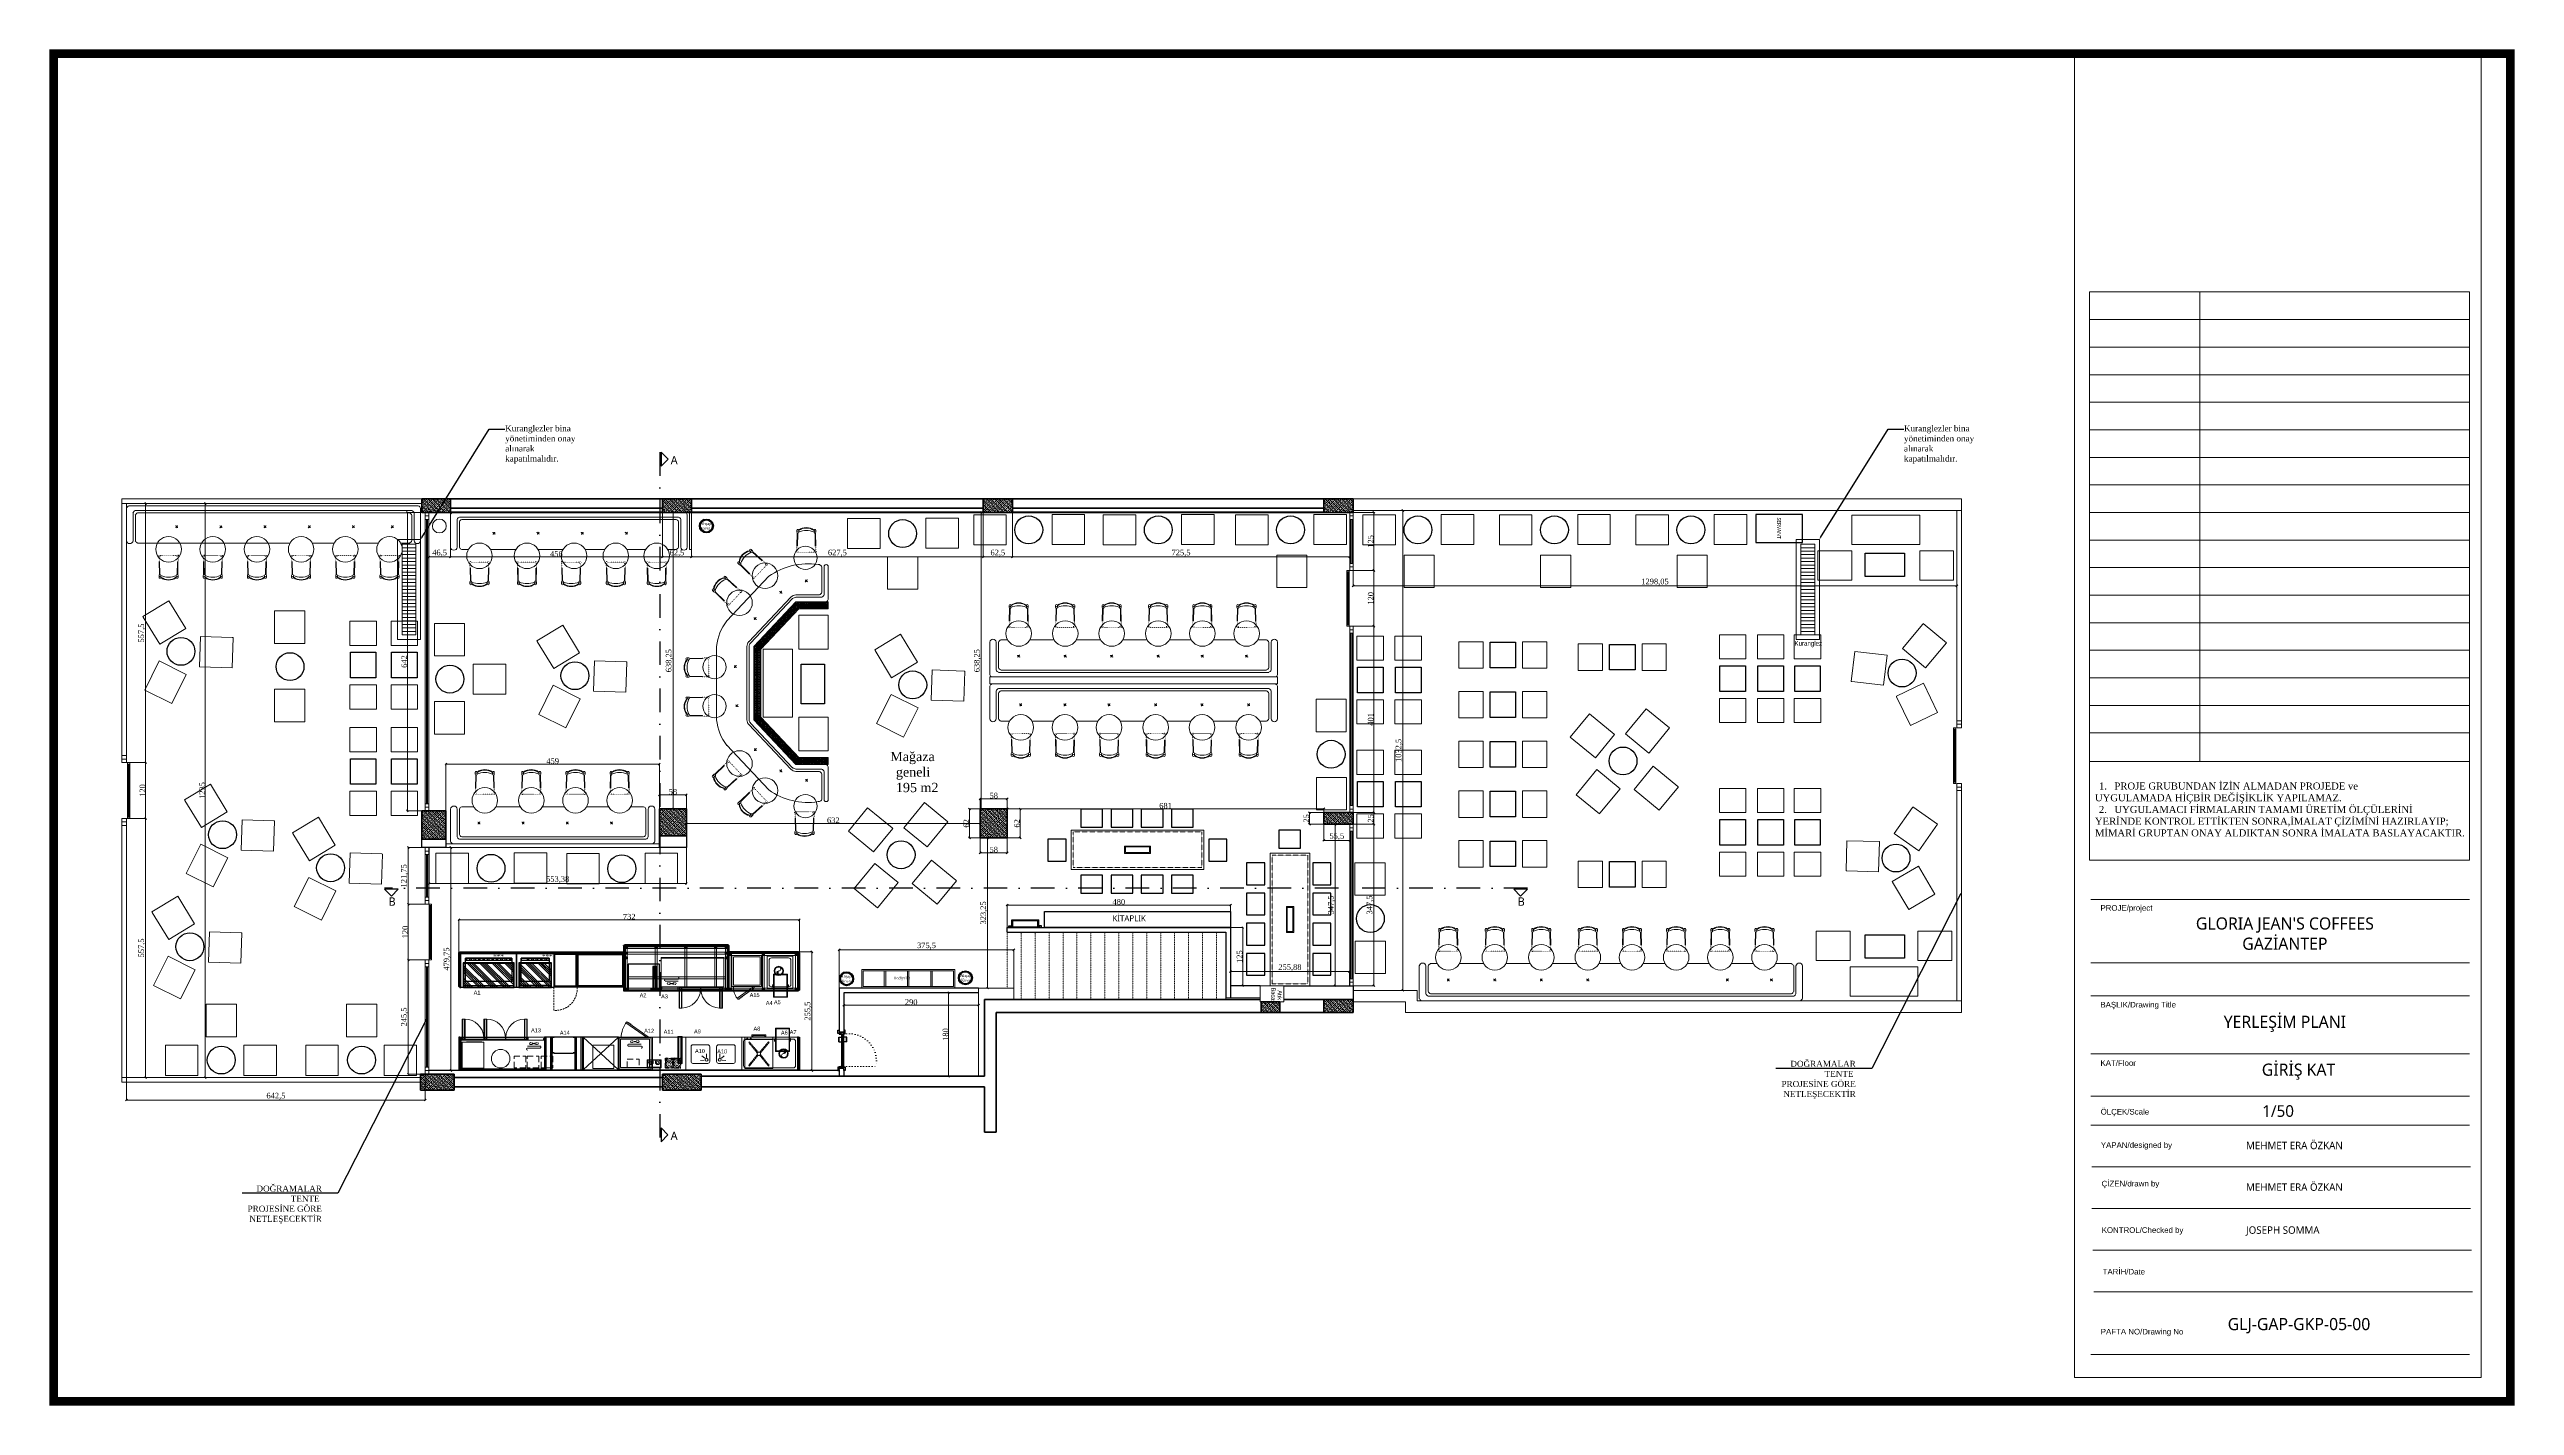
# Model space of a CAD drawing. Header units: millimetres. Extents: x 61675 to 66977, y 9453 to 12371.
import ezdxf
from ezdxf import colors
from ezdxf.entities.mleader import LeaderData, LeaderLine
from ezdxf.enums import TextEntityAlignment as Align
from ezdxf.math import Vec2, Vec3

# ---------------------------------------------------------------- set-up
doc = ezdxf.new("R2010")
doc.units = ezdxf.units.MM
doc.header["$LTSCALE"] = 2
doc.header["$PDMODE"] = 2
for name, pattern in [('ACAD_ISO07W100', [3, 0, -3]), ('DASHDOTX2', [50.8, 25.4, -12.7, 0, -12.7]), ('DASHED', [0.75, 0.5, -0.25]), ('DASHED2', [9.525, 6.35, -3.175]), ('DOT', [6.35, 0, -6.35]), ('DOT2', [0.125, 0, -0.125]), ('HIDDEN', [0.375, 0.25, -0.125])]:
    doc.linetypes.add(name, pattern=pattern)
doc.layers.get('0').update_dxf_attribs({"lineweight": 20})
for name, color, linetype, lineweight in [('b-ahsap', 1, 'Continuous', 13), ('DUVAR', 12, 'Continuous', 35), ('KOLON', 150, 'Continuous', 40), ('mutfak ekipman', 156, 'Continuous', 25), ('mutfak ekipmanları', 167, 'Continuous', 25), ('SIVA', 4, 'Continuous', 15), ('t-ahsap kesit', 42, 'Continuous', 30), ('t-aksesuar', 252, 'Continuous', 9), ('t_ahsap', 34, 'Continuous', 25), ('t_ahsapkesit', 42, 'Continuous', 20), ('t_alçıpan', 219, 'Continuous', 25), ('t_antet', 24, 'Continuous', 20), ('t_arka', 17, 'Continuous', 18), ('t_aydınlatma', 40, 'Continuous', 18), ('t_cam', 140, 'Continuous', 20), ('t_demir', 103, 'Continuous', 20), ('t_doğrama', 142, 'Continuous', 13), ('t_ince', 66, 'Continuous', 9), ('t_izdüşüm', 7, 'DOT2', 18), ('t_kesitçizgisi', 7, 'DASHDOTX2', 30), ('t_kutu p', 50, 'Continuous', 30), ('t_kutu profil', 94, 'Continuous', 30), ('t_makine', 177, 'Continuous', 18), ('t_mutfak ekipman', 163, 'Continuous', 18), ('t_olcu', 252, 'Continuous', 20), ('t_oturum', 36, 'Continuous', 20), ('t_paslanmaz', 29, 'Continuous', 25), ('t_tarama', 253, 'Continuous', 5), ('t_tefris', 44, 'Continuous', 25), ('t_tefrişoturum', 25, 'Continuous', 15), ('t_yazı', 7, 'Continuous', 25), ('TEFRİŞ', 6, 'Continuous', 20), ('YEŞİL', 3, 'Continuous', 50)]:
    doc.layers.add(name, color=color, linetype=linetype, lineweight=lineweight)
doc.layers.add('Kıtc-002 Çizgi', color=7, linetype='Continuous')
doc.layers.add('t_fayans', color=7, linetype='Continuous', lineweight=18, true_color=0xffff75)
doc.styles.add('A Tasarım_genel', font='GOTHIC.TTF', dxfattribs={"width": 0.7, "height": 70})
doc.styles.add('ARIALT', font='arial.ttf', dxfattribs={"height": 10})
doc.styles.add('MEKAN', font='swisscl.ttf', dxfattribs={"height": 21})
doc.styles.get("Standard").update_dxf_attribs({"font": 'times.ttf', "height": 12})
doc.styles.add('TAKSİM', font='GOTHIC.TTF', dxfattribs={"height": 20})
doc.styles.add('Ölçü50', font='calibri.ttf', dxfattribs={"width": 0.7})
doc.linetypes.add('BATTING', pattern='A,0.0001,-0.1,[134,ltypeshp.shx,S=0.1,R=0,X=-0.1,Y=0],-0.2,[134,ltypeshp.shx,S=0.1,R=180,X=0.1,Y=0],-0.1', length=0.4001)
doc.dimstyles.new('olcu50', dxfattribs={"dimtxt": 13, "dimasz": 4, "dimexe": 1.25, "dimexo": 0.625, "dimtad": 1, "dimtxsty": 'Standard', "dimblk": 'OBLIQUE', "dimcen": 2.5, "dimclrd": 256, "dimclre": 256, "dimclrt": 7, "dimadec": 0, "dimazin": 0, "dimtfac": 1, "dimtmove": 0, "dimatfit": 3, "dimldrblk": 'OBLIQUE', "dimfxl": 1, "dimlwd": -1, "dimlwe": -1, "dimarcsym": 0})
pattern_1 = [(315, (53204.678, 75546.79), (4.49012806, 4.49012806), []), (315, (53204.678, 75542.2996), (4.49012806, 4.49012806), [3.175, -1.5875])]
pattern_2 = [(37.5, (7283.8829, -60539.93336), (-0.016000313, 0.4894132373), [0, -0.38608, 0, -0.4318, 0, -0.41275]), (7.5, (7283.8829, -60539.93336), (0.449523283, 0.7168251006), [0, -0.20828, 0, -0.34798, 0, -0.13335]), (327.5, (7283.5705, -60539.93336), (0.7909923702, 0.0014371847), [0, -0.127, 0, -0.4572, 0, -0.5969]), (317.5, (7283.5705, -60539.93336), (0.7635564525, 0.222929323), [0, -0.0635, 0, -0.29972, 0, -0.3429])]

msp = doc.modelspace()

# ---------------------------------------------------------------- texts
at = {"style": 'TAKSİM'}
for s, p in [('A1', (62595.142, 10337.342)), ('A2', (62952.056, 10331.521)), ('A15', (63191.95, 10331.939, 0)), ('A3', (62998.167, 10329.03)), ('A4', (63223.348, 10314.932, 0)), ('A5', (63240.776, 10316.625, 0)), ('A13', (62721.725, 10256.159, 0)), ('A14', (62783.693, 10250.915, 0)), ('A12', (62965.113, 10255.055)), ('A11', (63007.056, 10252.853)), ('A9', (63068.874, 10253.821, 0)), ('A8', (63196.819, 10259.645, 0)), ('A6', (63255.826, 10250.982, 0)), ('A7', (63274.742, 10252.291, 0)), ('A10', (63074.359, 10211.574, 0)), ('A10', (63122.1, 10210.765, 0))]:
    msp.add_text(s, height=8.64, dxfattribs=at).set_placement(p, align=Align.CENTER)
at = {"color": 250, "insert": (66074.291, 10735.5), "char_height": 15.13082, "width": 1040.33751, "attachment_point": 4}
msp.add_mtext('\\pi-33.306,l41.912,t41.912;1.^IPROJE GRUBUNDAN İZİN ALMADAN PROJEDE ve \\P\\pi0,l0;UYGULAMADA HİÇBİR DEĞİŞİKLİK YAPILAMAZ.\\P\\pi-33.306,l41.912;2.^IUYGULAMACI FİRMALARIN TAMAMI ÜRETİM ÖLÇÜLERİNİ \\P\\pi0,l0;YERİNDE KONTROL ETTİKTEN SONRA,İMALAT ÇİZİMİNİ HAZIRLAYIP;\\PMİMARİ GRUPTAN ONAY ALDIKTAN SONRA İMALATA BASLAYACAKTIR.', dxfattribs=at)
at = {"color": 7}
for s, insert, char_height, width, attachment_point in [("{\\fLucida Sans Unicode|b0|i0|c162|p34;GLORIA JEAN'S COFFEES\\PGAZİANTEP}", (66482.709, 10468.384), 26.09031, 629.51691, 5), ('{\\fLucida Sans Unicode|b0|i0|c162|p34;GİRİŞ KAT}', (66512.099, 10171.381), 26.09031, 659.85499, 5), ('{\\fLucida Sans Unicode|b0|i0|c162|p34;1/50}', (66468.094, 10086.579), 25.13107, 468.63868, 5), ('{\\fLucida Sans Unicode|b0|i0|c162|p34;MEHMET ERA ÖZKAN}', (66399.189, 10012.578), 16.08389, 615.16777, 4), ('{\\fLucida Sans Unicode|b0|i0|c162|p34;MEHMET ERA ÖZKAN}', (66399.189, 9922.956), 16.08389, 615.16777, 4), ('{\\fLucida Sans Unicode|b0|i0|c162|p34;JOSEPH SOMMA}', (66399.137, 9828.459), 16.08389, 615.16777, 4)]:
    msp.add_mtext(s, dxfattribs=dict(at, insert=insert, char_height=char_height, width=width, attachment_point=attachment_point))
at = {"layer": 't_antet', "char_height": 26.09031, "width": 629.51691, "attachment_point": 5}
for s, insert in [('{\\fLucida Sans Unicode|b0|i0|c162|p34;YERLEŞİM PLANI}', (66482.709, 10274.381)), ('{\\fLucida Sans Unicode|b0|i0|c162|p34;GLJ-GAP-GKP-05-00}', (66513.106, 9624.864))]:
    msp.add_mtext(s, dxfattribs=dict(at, insert=insert))
at = {"layer": 't_yazı', "style": 'ARIALT'}
msp.add_text('PAFTA NO/Drawing No', height=12.10217, dxfattribs=at).set_placement((66175.576, 9611.986), align=Align.MIDDLE_CENTER)
at = {"layer": 't_yazı', "color": 1, "extrusion": (-1.7622e-08, 2.38605e-07, 1), "char_height": 18, "width": 253.23785, "attachment_point": 3, "text_direction": (1, 0, 0), "style": 'Ölçü50'}
for s, insert in [('{\\fLucida Sans Unicode|b0|i0|c162|p34;\\W1;A}', (63026.453, 11496.372, 0)), ('{\\fLucida Sans Unicode|b0|i0|c162|p34;\\W1;B}', (62419.858, 10546.435, 0)), ('{\\fLucida Sans Unicode|b0|i0|c162|p34;\\W1;B}', (64848.131, 10546.435, 0)), ('{\\fLucida Sans Unicode|b0|i0|c162|p34;\\W1;A}', (63026.334, 10042.586, 0))]:
    msp.add_mtext(s, dxfattribs=dict(at, insert=insert))
at = {"layer": 't_yazı'}
for s, insert, char_height, width, attachment_point in [('\\pi6.18321;Ahşap \\P\\pi7.80326;Kova', (63069.153, 11345.548), 6, 34.63175, 4), ('\\pi39.74;Mağaza \\P\\pi51.924;geneli\\P195 m2', (63443.931, 10859.621), 20, 175.61861, 1), ('{\\fLucida Sans Unicode|b0|i0|c162|p34;KİTAPLIK}', (63961.436, 10501.46, 0), 13, 43.28707, 4), ('\\pi6.18321;Ahşap \\P\\pi7.80326;Kova', (63370.769, 10371.355), 6, 34.63175, 4), ('Hediyelik', (63490.43, 10371.998), 6, 152.88963, 4), ('\\pi6.18321;Ahşap \\P\\pi7.80326;Kova', (63628.085, 10373.344), 6, 34.63175, 4)]:
    msp.add_mtext(s, dxfattribs=dict(at, insert=insert, char_height=char_height, width=width, attachment_point=attachment_point))
at = {"layer": 't_yazı', "insert": (65394.791, 11361.274), "char_height": 8, "width": 43.28707, "attachment_point": 4, "rotation": 270}
msp.add_mtext('\\pi-2.54836;{\\fLucida Sans Unicode|b0|i0|c162|p34;SERVANT}', dxfattribs=at)
at = {"layer": 't_yazı', "style": 'ARIALT'}
for s, insert, char_height, width, attachment_point in [('PROJE/project', (66142.063, 10529.805), 12.10217, 225.09917, 2), ('BAŞLIK/Drawing Title', (66167.317, 10321.627), 12.10217, 225.09917, 2), ('KAT/Floor', (66124.297, 10196.094), 12.1022, 225.09917, 2), ('ÖLÇEK/Scale', (66138.704, 10091.279), 12.10217, 81.75243, 2), ('YAPAN/designed by', (66163.547, 10019.61), 12.10217, 225.09917, 2), ('ÇİZEN/drawn by', (66150.597, 9936.544), 12.10217, 225.09917, 2), ('KONTROL/Checked by', (66088.81, 9836.732), 12.10217, 202.22454, 1), ('TARİH/Date', (66090.907, 9747.11), 12.1022, 202.22454, 1)]:
    msp.add_mtext(s, dxfattribs=dict(at, insert=insert, char_height=char_height, width=width, attachment_point=attachment_point))
at = {"layer": 'YEŞİL', "style": 'MEKAN'}
msp.add_text('Kuranglez', height=10.5, dxfattribs=at).set_placement((65428.315, 11087.774))
for s, p in [('Bacası', (64302.833, 10352.372)), ('Atık', (64316.833, 10346.429))]:
    msp.add_text(s, height=9.6, rotation=270, dxfattribs=at).set_placement(p)

# ---------------------------------------------------------------- blocks, each defined once
blk = doc.blocks.new('gazetelik')
at = {"layer": 't_ahsap'}
for p, q in [((0, 0), (70, 0)), ((0, 0), (0, -4)), ((5, -4), (5, 0)), ((65, -4), (65, 0)), ((70, 0), (70, -4)), ((0, -4), (5, -4)), ((65, -2), (5, -2)), ((6, -2), (6, -17)), ((64, -15), (6, -15)), ((64, -17), (6, -17)), ((8, -2), (8, -15)), ((62, -2), (62, -15)), ((64, -2), (64, -17)), ((70, -4), (65, -4))]:
    blk.add_line(p, q, dxfattribs=at)
blk = doc.blocks.new('ahsap_cuval')
at = {"layer": 't_ahsap', "ltscale": 0.5}
for p, q in [((-15, 0), (-13.9, 5.7)), ((-13.9, -5.7), (-15, 0)), ((-13, 0), (-15, 0)), ((-13.9, 5.7), (-10.6, 10.6)), ((-12, 5), (-13.9, 5.7)), ((-13, 0), (-12, 5)), ((-12, -5), (-13, 0)), ((-12, 5), (-9.2, 9.2)), ((-10.6, 10.6), (-5.7, 13.9)), ((-9.2, 9.2), (-10.6, 10.6)), ((-9.2, 9.2), (-5, 12)), ((-5.7, 13.9), (0, 15)), ((-5, 12), (-5.7, 13.9)), ((-5, 12), (0, 13)), ((0, 15), (5.7, 13.9)), ((0, 13), (0, 15)), ((0, 13), (5, 12)), ((5, 12), (5.7, 13.9)), ((5, 12), (9.2, 9.2)), ((5.7, 13.9), (10.6, 10.6)), ((9.2, 9.2), (10.6, 10.6)), ((9.2, 9.2), (12, 5)), ((10.6, 10.6), (13.9, 5.7)), ((12, 5), (13.9, 5.7)), ((12, 5), (13, 0)), ((13, 0), (12, -5)), ((13, 0), (15, 0)), ((13.9, 5.7), (15, 0)), ((15, 0), (13.9, -5.7)), ((-12, -5), (-13.9, -5.7)), ((-13.9, -5.7), (-10.6, -10.6)), ((-12, -5), (-9.2, -9.2)), ((-9.2, -9.2), (-10.6, -10.6)), ((-5.7, -13.9), (-10.6, -10.6)), ((-5, -12), (-9.2, -9.2)), ((-5.7, -13.9), (-5, -12)), ((0, -15), (-5.7, -13.9)), ((0, -13), (-5, -12)), ((5, -12), (0, -13)), ((0, -15), (0, -13)), ((5.7, -13.9), (0, -15)), ((9.2, -9.2), (5, -12)), ((5.7, -13.9), (5, -12)), ((10.6, -10.6), (5.7, -13.9)), ((12, -5), (9.2, -9.2)), ((9.2, -9.2), (10.6, -10.6)), ((13.9, -5.7), (10.6, -10.6)), ((12, -5), (13.9, -5.7))]:
    blk.add_line(p, q, dxfattribs=at)
blk = doc.blocks.new('HSAN')
at = {"layer": 't_tefrişoturum'}
for p, q in [((-22.5, 47.1), (-22.5, 43)), ((-22.2, 13.2), (-21.5, 41.3)), ((-21.2, 13.2), (-20.6, 41)), ((-18.5, 47.1), (-18.5, 43)), ((14.6, 47.1), (14.6, 43)), ((16.7, 41), (17.3, 13.2)), ((17.6, 41.3), (18.3, 13.2)), ((18.6, 47.1), (18.6, 43))]:
    blk.add_line(p, q, dxfattribs=at)
at = {"layer": 't_tefrişoturum', "color": 252, "linetype": 'DOT', "ltscale": 0.06}
for p, q in [((-22.5, 2.8), (-22.2, 13.2)), ((15.9, 0), (-19.8, 0)), ((18.3, 13.2), (18.6, 2.8))]:
    blk.add_line(p, q, dxfattribs=at)
for centre in [(-21.5, 1), (17.6, 1)]:
    blk.add_circle(centre, 2, dxfattribs=at)
at = {"layer": 't_tefrişoturum'}
for centre in [(-20.5, 47.1), (16.6, 47.1)]:
    blk.add_circle(centre, 2, dxfattribs=at)
for centre, radius, start, end in [((-20.5, 43), 2, 180, 0), ((-1.9, 24.3), 28.7, 54.5581, 125.4419), ((-1.9, 24.1), 27.9, 53.5535, 126.4465), ((-1.9, 6.2), 40.4, 65.8377, 114.1623), ((16.6, 43), 2, 180, 0)]:
    blk.add_arc(centre, radius, start, end, dxfattribs=at)
blk = doc.blocks.new('sedir')
at = {"layer": 't_tefrişoturum', "linetype": 'Continuous'}
for p, q in [((24.5, 75), (24.5, 5)), ((38.5, 75), (38.5, 15)), ((43.5, 75), (43.5, 20)), ((48.5, 80), (74, 80)), ((121.9, 80), (174, 80)), ((221.9, 80), (269, 80)), ((316.9, 80), (364, 80)), ((411.9, 80), (439.5, 80)), ((444.5, 75), (444.5, 20)), ((449.5, 75), (449.5, 15)), ((463.5, 75), (463.5, 5)), ((43.5, 10), (444.5, 10)), ((48.5, 15), (439.5, 15)), ((29.5, 0), (458.5, 0))]:
    blk.add_line(p, q, dxfattribs=at)
at = {"layer": 't_tefrişoturum', "linetype": 'Continuous', "extrusion": (0, 0, -1)}
for points in [[(-84.7, 45.5), (-84.6, 45.7), (-84.4, 45.9), (-84.2, 46.1), (-84, 46.2), (-83.7, 46.3), (-83.4, 46.4), (-83.1, 46.5), (-82.8, 46.6), (-83, 46.5), (-83.3, 46.4), (-83.6, 46.3), (-83.8, 46.1), (-84, 46), (-84.2, 45.8), (-84.4, 45.7), (-84.7, 45.5)], [(-85, 44.3), (-85, 44.3), (-84.5, 43.8), (-84, 43.4), (-83.6, 43.1), (-83.1, 42.9), (-83.7, 43.1), (-84.2, 43.4), (-84.6, 43.8), (-85, 44.3)], [(-85.5, 44.5), (-85.5, 44.5), (-85.6, 44.6), (-85.7, 44.6), (-85.8, 44.8), (-85.9, 45), (-85.8, 45.2), (-85.8, 45.3), (-85.7, 45.4), (-85.6, 45.4), (-85.4, 45.4), (-85.2, 45.4), (-85.2, 45.3), (-85.1, 45.1), (-85.1, 44.9), (-85.1, 44.7), (-85.3, 44.6), (-85.5, 44.5)], [(-86, 45.8), (-86, 45.8), (-86.3, 46.2), (-86.7, 46.6), (-87.1, 46.9), (-87.6, 47.2), (-87.1, 47), (-86.7, 46.8), (-86.3, 46.4), (-86, 45.8)], [(-86.1, 44.2), (-86.2, 44), (-86.5, 43.7), (-86.7, 43.6), (-86.9, 43.4), (-87.1, 43.3), (-87.4, 43.1), (-87.7, 42.9), (-88, 42.8), (-87.8, 43), (-87.4, 43.2), (-87.1, 43.3), (-86.9, 43.5), (-86.7, 43.6), (-86.5, 43.9), (-86.3, 44), (-86.1, 44.2)], [(-179.7, 45.5), (-179.6, 45.7), (-179.4, 45.9), (-179.2, 46.1), (-179, 46.2), (-178.7, 46.3), (-178.4, 46.4), (-178.1, 46.5), (-177.8, 46.6), (-178, 46.5), (-178.3, 46.4), (-178.6, 46.3), (-178.8, 46.1), (-179, 46), (-179.2, 45.8), (-179.4, 45.7), (-179.7, 45.5)], [(-180, 44.3), (-180, 44.3), (-179.5, 43.8), (-179, 43.4), (-178.6, 43.1), (-178.1, 42.9), (-178.7, 43.1), (-179.2, 43.4), (-179.6, 43.8), (-180, 44.3)], [(-180.5, 44.5), (-180.5, 44.5), (-180.6, 44.6), (-180.7, 44.6), (-180.8, 44.8), (-180.9, 45), (-180.8, 45.2), (-180.8, 45.3), (-180.7, 45.4), (-180.6, 45.4), (-180.4, 45.4), (-180.2, 45.4), (-180.2, 45.3), (-180.1, 45.1), (-180.1, 44.9), (-180.1, 44.7), (-180.3, 44.6), (-180.5, 44.5)], [(-181, 45.8), (-181, 45.8), (-181.3, 46.2), (-181.7, 46.6), (-182.1, 46.9), (-182.6, 47.2), (-182.1, 47), (-181.7, 46.8), (-181.3, 46.4), (-181, 45.8)], [(-181.1, 44.2), (-181.2, 44), (-181.5, 43.7), (-181.7, 43.6), (-181.9, 43.4), (-182.1, 43.3), (-182.4, 43.1), (-182.7, 42.9), (-183, 42.8), (-182.8, 43), (-182.4, 43.2), (-182.1, 43.3), (-181.9, 43.5), (-181.7, 43.6), (-181.5, 43.9), (-181.3, 44), (-181.1, 44.2)], [(-274.7, 45.5), (-274.6, 45.7), (-274.4, 45.9), (-274.2, 46.1), (-274, 46.2), (-273.7, 46.3), (-273.4, 46.4), (-273.1, 46.5), (-272.8, 46.6), (-273, 46.5), (-273.3, 46.4), (-273.6, 46.3), (-273.8, 46.1), (-274, 46), (-274.2, 45.8), (-274.4, 45.7), (-274.7, 45.5)], [(-275, 44.3), (-275, 44.3), (-274.5, 43.8), (-274, 43.4), (-273.6, 43.1), (-273.1, 42.9), (-273.7, 43.1), (-274.2, 43.4), (-274.6, 43.8), (-275, 44.3)], [(-275.5, 44.5), (-275.5, 44.5), (-275.6, 44.6), (-275.7, 44.6), (-275.8, 44.8), (-275.9, 45), (-275.8, 45.2), (-275.8, 45.3), (-275.7, 45.4), (-275.6, 45.4), (-275.4, 45.4), (-275.2, 45.4), (-275.2, 45.3), (-275.1, 45.1), (-275.1, 44.9), (-275.1, 44.7), (-275.3, 44.6), (-275.5, 44.5)], [(-276, 45.8), (-276, 45.8), (-276.3, 46.2), (-276.7, 46.6), (-277.1, 46.9), (-277.6, 47.2), (-277.1, 47), (-276.7, 46.8), (-276.3, 46.4), (-276, 45.8)], [(-276.1, 44.2), (-276.2, 44), (-276.5, 43.7), (-276.7, 43.6), (-276.9, 43.4), (-277.1, 43.3), (-277.4, 43.1), (-277.7, 42.9), (-278, 42.8), (-277.8, 43), (-277.4, 43.2), (-277.1, 43.3), (-276.9, 43.5), (-276.7, 43.6), (-276.5, 43.9), (-276.3, 44), (-276.1, 44.2)], [(-369.7, 45.5), (-369.6, 45.7), (-369.4, 45.9), (-369.2, 46.1), (-369, 46.2), (-368.7, 46.3), (-368.4, 46.4), (-368.1, 46.5), (-367.8, 46.6), (-368, 46.5), (-368.3, 46.4), (-368.6, 46.3), (-368.8, 46.1), (-369, 46), (-369.2, 45.8), (-369.4, 45.7), (-369.7, 45.5)], [(-370, 44.3), (-370, 44.3), (-369.5, 43.8), (-369, 43.4), (-368.6, 43.1), (-368.1, 42.9), (-368.7, 43.1), (-369.2, 43.4), (-369.6, 43.8), (-370, 44.3)], [(-370.5, 44.5), (-370.5, 44.5), (-370.6, 44.6), (-370.7, 44.6), (-370.8, 44.8), (-370.9, 45), (-370.8, 45.2), (-370.8, 45.3), (-370.7, 45.4), (-370.6, 45.4), (-370.4, 45.4), (-370.2, 45.4), (-370.2, 45.3), (-370.1, 45.1), (-370.1, 44.9), (-370.1, 44.7), (-370.3, 44.6), (-370.5, 44.5)], [(-371, 45.8), (-371, 45.8), (-371.3, 46.2), (-371.7, 46.6), (-372.1, 46.9), (-372.6, 47.2), (-372.1, 47), (-371.7, 46.8), (-371.3, 46.4), (-371, 45.8)], [(-371.1, 44.2), (-371.2, 44), (-371.5, 43.7), (-371.7, 43.6), (-371.9, 43.4), (-372.1, 43.3), (-372.4, 43.1), (-372.7, 42.9), (-373, 42.8), (-372.8, 43), (-372.4, 43.2), (-372.1, 43.3), (-371.9, 43.5), (-371.7, 43.6), (-371.5, 43.9), (-371.3, 44), (-371.1, 44.2)]]:
    blk.add_lwpolyline(points, dxfattribs=at)
at = {"layer": 't_tefrişoturum', "linetype": 'Continuous'}
for centre in [(98, 93.5), (198, 93.5), (293, 93.5), (388, 93.5)]:
    blk.add_circle(centre, 27.5, dxfattribs=at)
for centre, radius, start, end in [((31.5, 74.3), 7.03, 5.3885, 174.6115), ((51, 72.4), 7.99, 108.7207, 161.2793), ((436.9, 72.4), 7.99, 18.7207, 71.2793), ((456.5, 74.3), 7.03, 5.3885, 174.6115), ((32, 7.6), 7.99, 198.7207, 251.2793), ((46, 17.6), 7.99, 198.7207, 251.2793), ((51, 22.6), 7.99, 198.7207, 251.2793), ((436.9, 22.6), 7.99, 288.7207, 341.2793), ((441.9, 17.6), 7.99, 288.7207, 341.2793), ((455.9, 7.6), 7.99, 288.7207, 341.2793)]:
    blk.add_arc(centre, radius, start, end, dxfattribs=at)
at = {"layer": 't_tefrişoturum', "extrusion": (0, 0, -1)}
for p in [(-96, 106.8), (-196, 106.8), (-291, 106.8), (-386, 106.8)]:
    blk.add_blockref('HSAN', p, dxfattribs=at)
blk = doc.blocks.new('tasarim_sedir')
at = {"layer": 't_demir', "ltscale": 0.5}
h = blk.add_hatch(dxfattribs=at)
h.set_pattern_fill('NET3', color=256)
h.set_pattern_definition([(0, (-62196.524, -9861.538), (0, 3.175), []), (60, (-62196.524, -9861.538), (-2.74963066, 1.5875), []), (120, (-62196.524, -9861.538), (-2.74963066, -1.5875), [])])
h.paths.add_polyline_path([(-7.5, 0), (7.5, 0), (7.5, 63), (94.5, 145), (240.5, 145), (327.5, 63), (327.5, 0), (342.5, 0), (342.5, 69.5), (246.5, 160), (88.5, 160), (-7.5, 69.5)])
for p, q in [((-7.5, 69.5), (88.5, 160)), ((7.5, 63), (94.5, 145)), ((327.5, 63), (240.5, 145)), ((-7.5, 0), (7.5, 0)), ((327.5, 0), (342.5, 0))]:
    blk.add_line(p, q, dxfattribs=at)
for points in [[(94.5, 145), (240.5, 145)], [(-7.5, 0), (-7.5, 69.5)], [(7.5, 0), (7.5, 63)], [(327.5, 63), (327.5, 0)], [(342.5, 69.5), (342.5, 0)]]:
    blk.add_lwpolyline(points, dxfattribs=at)
at = {"layer": 't_tefris', "linetype": 'Continuous'}
blk.add_lwpolyline([(123.2, 58), (208.2, 58), (208.2, 8), (123.2, 8), (123.2, 58)], dxfattribs=at)
at = {"layer": 't_tefrişoturum', "linetype": 'Continuous'}
for p, q in [((-62.4, 127.7), (33.7, 218.2)), ((397.4, 127.7), (301.3, 218.2)), ((-17.8, 80.4), (78.3, 170.9)), ((-14.4, 76.8), (81.7, 167.3)), ((-7.5, 69.5), (88.5, 160)), ((342.5, 69.5), (246.5, 160)), ((349.4, 76.8), (253.3, 167.3)), ((352.8, 80.4), (256.7, 170.9)), ((-22.5, 69.5), (-22.5, 19)), ((-17.5, 69.5), (-17.5, 14)), ((-7.5, 69.5), (-7.5, 5)), ((342.5, 69.5), (342.5, 5)), ((352.5, 69.5), (352.5, 14)), ((357.5, 69.5), (357.5, 19)), ((-87.5, 21.9), (-87.5, 19)), ((-82.5, 14), (-27.5, 14)), ((-82.5, 9), (-22.5, 9)), ((-82.5, 0), (-12.5, 0)), ((417.5, 0), (347.5, 0)), ((417.5, 9), (357.5, 9)), ((417.5, 14), (362.5, 14)), ((422.5, 21.9), (422.5, 19))]:
    blk.add_line(p, q, dxfattribs=at)
for points in [[(88.5, 240), (246.5, 240)], [(88.5, 175), (246.5, 175)], [(88.5, 170), (246.5, 170)], [(88.5, 160), (246.5, 160)]]:
    blk.add_lwpolyline(points, dxfattribs=at)
at = {"layer": 't_tefrişoturum', "linetype": 'Continuous', "extrusion": (0, 0, -1)}
for points in [[(-25, 157.5), (-25.2, 157.6), (-25.3, 157.7), (-25.5, 157.9), (-25.6, 158.2), (-25.8, 158.4), (-25.9, 158.7), (-26, 159), (-26, 159.3), (-26, 159.1), (-25.9, 158.8), (-25.7, 158.6), (-25.6, 158.4), (-25.4, 158.1), (-25.3, 157.9), (-25.1, 157.7), (-25, 157.5)], [(-118.1, 195.7), (-117.9, 195.5), (-117.7, 195.3), (-117.6, 195.1), (-117.4, 194.9), (-117.3, 194.7), (-117.1, 194.4), (-116.9, 194), (-116.8, 193.7), (-117, 194), (-117.2, 194.4), (-117.3, 194.6), (-117.5, 194.9), (-117.6, 195.1), (-117.8, 195.3), (-118, 195.5), (-118.1, 195.7)], [(-118.2, 196.8), (-118.2, 196.8), (-117.8, 197.2), (-117.4, 197.7), (-117.1, 198.2), (-116.9, 198.7), (-117.1, 198.1), (-117.4, 197.6), (-117.8, 197.2), (-118.2, 196.8)], [(-118.5, 196.3), (-118.5, 196.3), (-118.6, 196.2), (-118.6, 196.1), (-118.8, 196), (-119, 195.9), (-119.1, 196), (-119.3, 196), (-119.3, 196.1), (-119.4, 196.2), (-119.4, 196.4), (-119.3, 196.5), (-119.2, 196.6), (-119.1, 196.7), (-118.9, 196.7), (-118.7, 196.6), (-118.6, 196.5), (-118.5, 196.3)], [(-119.5, 197.1), (-119.7, 197.2), (-119.8, 197.4), (-120, 197.6), (-120.1, 197.8), (-120.3, 198.1), (-120.4, 198.4), (-120.5, 198.7), (-120.6, 199), (-120.5, 198.7), (-120.4, 198.5), (-120.3, 198.2), (-120.1, 198), (-120, 197.8), (-119.8, 197.6), (-119.6, 197.3), (-119.5, 197.1)], [(-119.8, 195.8), (-119.8, 195.8), (-120.2, 195.5), (-120.5, 195.1), (-120.9, 194.7), (-121.2, 194.2), (-121, 194.7), (-120.8, 195.1), (-120.3, 195.5), (-119.8, 195.8)], [(-202.4, 199.1), (-202.2, 198.9), (-202, 198.7), (-201.8, 198.5), (-201.7, 198.3), (-201.5, 198), (-201.4, 197.8), (-201.2, 197.4), (-201.1, 197.1), (-201.2, 197.4), (-201.4, 197.8), (-201.6, 198), (-201.7, 198.3), (-201.9, 198.5), (-202.1, 198.7), (-202.3, 198.9), (-202.4, 199.1)], [(-202.5, 200.2), (-202.5, 200.2), (-202.1, 200.6), (-201.7, 201.1), (-201.4, 201.6), (-201.2, 202), (-201.3, 201.5), (-201.6, 201), (-202.1, 200.6), (-202.5, 200.2)], [(-202.8, 199.7), (-202.8, 199.7), (-202.8, 199.6), (-202.9, 199.5), (-203.1, 199.4), (-203.2, 199.3), (-203.4, 199.4), (-203.5, 199.4), (-203.6, 199.5), (-203.6, 199.6), (-203.6, 199.7), (-203.6, 199.9), (-203.5, 200), (-203.3, 200.1), (-203.1, 200.1), (-203, 200), (-202.9, 199.9), (-202.8, 199.7)], [(-203.8, 200.5), (-204, 200.6), (-204.1, 200.8), (-204.3, 201), (-204.4, 201.2), (-204.6, 201.5), (-204.7, 201.8), (-204.8, 202.1), (-204.8, 202.4), (-204.8, 202.1), (-204.7, 201.8), (-204.5, 201.6), (-204.4, 201.4), (-204.2, 201.2), (-204.1, 201), (-203.9, 200.7), (-203.8, 200.5)], [(-204.1, 199.2), (-204.1, 199.2), (-204.4, 198.9), (-204.8, 198.5), (-205.2, 198.1), (-205.5, 197.6), (-205.3, 198), (-205, 198.4), (-204.6, 198.9), (-204.1, 199.2)], [(-305.6, 157.6), (-305.6, 157.6), (-305.2, 158.1), (-304.8, 158.5), (-304.5, 159), (-304.3, 159.5), (-304.5, 158.9), (-304.8, 158.4), (-305.2, 158), (-305.6, 157.6)], [(-306.9, 157.9), (-307.1, 158), (-307.2, 158.2), (-307.4, 158.4), (-307.5, 158.6), (-307.7, 158.9), (-307.8, 159.2), (-307.9, 159.5), (-307.9, 159.8), (-307.9, 159.6), (-307.8, 159.3), (-307.7, 159), (-307.5, 158.8), (-307.3, 158.6), (-307.2, 158.4), (-307, 158.2), (-306.9, 157.9)], [(-23.6, 156), (-23.4, 155.9), (-23.2, 155.7), (-23, 155.4), (-22.9, 155.2), (-22.7, 155), (-22.6, 154.7), (-22.4, 154.4), (-22.3, 154.1), (-22.5, 154.4), (-22.6, 154.7), (-22.8, 155), (-22.9, 155.2), (-23.1, 155.4), (-23.3, 155.6), (-23.5, 155.9), (-23.6, 156)], [(-23.7, 157.2), (-23.7, 157.2), (-23.3, 157.6), (-22.9, 158.1), (-22.6, 158.5), (-22.4, 159), (-22.6, 158.4), (-22.9, 158), (-23.3, 157.5), (-23.7, 157.2)], [(-24, 156.6), (-24, 156.6), (-24.1, 156.6), (-24.1, 156.4), (-24.3, 156.4), (-24.4, 156.3), (-24.6, 156.3), (-24.8, 156.3), (-24.8, 156.5), (-24.8, 156.5), (-24.9, 156.7), (-24.8, 156.9), (-24.7, 157), (-24.5, 157), (-24.4, 157), (-24.2, 157), (-24.1, 156.8), (-24, 156.6)], [(-25.3, 156.2), (-25.3, 156.2), (-25.7, 155.9), (-26, 155.4), (-26.4, 155), (-26.7, 154.6), (-26.5, 155), (-26.3, 155.4), (-25.8, 155.8), (-25.3, 156.2)], [(-305.5, 156.5), (-305.3, 156.3), (-305.1, 156.1), (-305, 155.9), (-304.8, 155.7), (-304.6, 155.5), (-304.5, 155.2), (-304.3, 154.9), (-304.2, 154.6), (-304.4, 154.8), (-304.5, 155.2), (-304.7, 155.5), (-304.9, 155.7), (-305, 155.9), (-305.2, 156.1), (-305.4, 156.3), (-305.5, 156.5)], [(-305.9, 157.1), (-305.9, 157.1), (-306, 157), (-306, 156.9), (-306.2, 156.8), (-306.3, 156.7), (-306.5, 156.8), (-306.7, 156.8), (-306.7, 156.9), (-306.7, 157), (-306.8, 157.2), (-306.7, 157.4), (-306.6, 157.4), (-306.5, 157.5), (-306.3, 157.5), (-306.1, 157.4), (-306, 157.3), (-305.9, 157.1)], [(-307.2, 156.6), (-307.2, 156.6), (-307.6, 156.3), (-307.9, 155.9), (-308.3, 155.5), (-308.6, 155), (-308.4, 155.5), (-308.2, 155.9), (-307.7, 156.3), (-307.2, 156.6)], [(22.1, 101.2), (22.3, 101.1), (22.5, 100.9), (22.7, 100.6), (22.8, 100.4), (23, 100.2), (23.1, 99.9), (23.3, 99.6), (23.4, 99.3), (23.2, 99.6), (23.1, 99.9), (22.9, 100.2), (22.7, 100.4), (22.6, 100.6), (22.4, 100.8), (22.2, 101.1), (22.1, 101.2)], [(22, 102.4), (22, 102.4), (22.4, 102.8), (22.8, 103.3), (23.1, 103.7), (23.3, 104.2), (23.1, 103.6), (22.8, 103.2), (22.4, 102.7), (22, 102.4)], [(21.7, 101.8), (21.7, 101.8), (21.6, 101.8), (21.6, 101.6), (21.4, 101.6), (21.3, 101.5), (21.1, 101.5), (20.9, 101.5), (20.9, 101.7), (20.9, 101.7), (20.8, 101.9), (20.9, 102.1), (21, 102.2), (21.1, 102.2), (21.3, 102.2), (21.5, 102.2), (21.6, 102), (21.7, 101.8)], [(20.7, 102.7), (20.5, 102.8), (20.4, 102.9), (20.2, 103.1), (20.1, 103.4), (19.9, 103.6), (19.8, 103.9), (19.7, 104.2), (19.7, 104.5), (19.7, 104.3), (19.8, 104), (20, 103.8), (20.1, 103.6), (20.3, 103.3), (20.4, 103.1), (20.6, 102.9), (20.7, 102.7)], [(20.4, 101.4), (20.4, 101.4), (20, 101.1), (19.7, 100.6), (19.3, 100.2), (19, 99.8), (19.2, 100.2), (19.4, 100.6), (19.9, 101), (20.4, 101.4)], [(-362.4, 101.2), (-362.2, 101.1), (-362, 100.9), (-361.8, 100.6), (-361.7, 100.4), (-361.5, 100.2), (-361.4, 99.9), (-361.2, 99.6), (-361.1, 99.3), (-361.2, 99.6), (-361.4, 99.9), (-361.6, 100.2), (-361.7, 100.4), (-361.9, 100.6), (-362.1, 100.8), (-362.3, 101.1), (-362.4, 101.2)], [(-362.5, 102.4), (-362.5, 102.4), (-362.1, 102.8), (-361.7, 103.3), (-361.4, 103.7), (-361.2, 104.2), (-361.3, 103.6), (-361.6, 103.2), (-362.1, 102.7), (-362.5, 102.4)], [(-362.8, 101.8), (-362.8, 101.8), (-362.8, 101.8), (-362.9, 101.6), (-363.1, 101.6), (-363.2, 101.5), (-363.4, 101.5), (-363.5, 101.5), (-363.6, 101.7), (-363.6, 101.7), (-363.6, 101.9), (-363.6, 102.1), (-363.5, 102.2), (-363.3, 102.2), (-363.1, 102.2), (-363, 102.2), (-362.9, 102), (-362.8, 101.8)], [(-363.8, 102.7), (-364, 102.8), (-364.1, 102.9), (-364.3, 103.1), (-364.4, 103.4), (-364.6, 103.6), (-364.7, 103.9), (-364.8, 104.2), (-364.8, 104.5), (-364.8, 104.3), (-364.7, 104), (-364.5, 103.8), (-364.4, 103.6), (-364.2, 103.3), (-364.1, 103.1), (-363.9, 102.9), (-363.8, 102.7)], [(-364.1, 101.4), (-364.1, 101.4), (-364.4, 101.1), (-364.8, 100.6), (-365.2, 100.2), (-365.5, 99.8), (-365.3, 100.2), (-365, 100.6), (-364.6, 101), (-364.1, 101.4)], [(42.2, 45.9), (42.4, 45.7), (42.6, 45.5), (42.8, 45.3), (42.9, 45.1), (43.1, 44.9), (43.2, 44.6), (43.4, 44.2), (43.5, 43.9), (43.3, 44.2), (43.2, 44.6), (43, 44.8), (42.8, 45.1), (42.7, 45.3), (42.5, 45.5), (42.3, 45.7), (42.2, 45.9)], [(42.1, 47), (42.1, 47), (42.5, 47.4), (42.9, 47.9), (43.2, 48.4), (43.4, 48.9), (43.2, 48.3), (42.9, 47.8), (42.5, 47.4), (42.1, 47)], [(41.8, 46.5), (41.8, 46.5), (41.7, 46.4), (41.7, 46.3), (41.5, 46.2), (41.4, 46.1), (41.2, 46.2), (41, 46.2), (41, 46.3), (41, 46.4), (40.9, 46.6), (41, 46.7), (41.1, 46.8), (41.2, 46.9), (41.4, 46.9), (41.6, 46.8), (41.7, 46.7), (41.8, 46.5)], [(40.8, 47.3), (40.6, 47.4), (40.5, 47.6), (40.3, 47.8), (40.2, 48), (40, 48.3), (39.9, 48.6), (39.8, 48.9), (39.8, 49.2), (39.8, 48.9), (39.9, 48.7), (40.1, 48.4), (40.2, 48.2), (40.4, 48), (40.5, 47.8), (40.7, 47.5), (40.8, 47.3)], [(40.5, 46), (40.5, 46), (40.1, 45.7), (39.8, 45.3), (39.4, 44.9), (39.1, 44.4), (39.3, 44.9), (39.5, 45.3), (40, 45.7), (40.5, 46)], [(-386.9, 46.3), (-386.7, 46.2), (-386.5, 46), (-386.3, 45.8), (-386.2, 45.5), (-386, 45.3), (-385.9, 45), (-385.7, 44.7), (-385.6, 44.4), (-385.7, 44.7), (-385.9, 45), (-386.1, 45.3), (-386.2, 45.5), (-386.4, 45.7), (-386.6, 46), (-386.7, 46.2), (-386.9, 46.3)], [(-387, 47.5), (-387, 47.5), (-386.6, 47.9), (-386.2, 48.4), (-385.9, 48.9), (-385.7, 49.3), (-385.8, 48.7), (-386.1, 48.3), (-386.6, 47.8), (-387, 47.5)], [(-387.3, 47), (-387.3, 47), (-387.3, 46.9), (-387.4, 46.8), (-387.5, 46.7), (-387.7, 46.6), (-387.9, 46.6), (-388, 46.7), (-388.1, 46.8), (-388.1, 46.8), (-388.1, 47), (-388.1, 47.2), (-388, 47.3), (-387.8, 47.4), (-387.6, 47.3), (-387.5, 47.3), (-387.4, 47.1), (-387.3, 47)], [(-388.3, 47.8), (-388.4, 47.9), (-388.6, 48), (-388.8, 48.3), (-388.9, 48.5), (-389.1, 48.8), (-389.2, 49), (-389.3, 49.3), (-389.3, 49.6), (-389.3, 49.4), (-389.2, 49.1), (-389, 48.9), (-388.9, 48.7), (-388.7, 48.4), (-388.6, 48.2), (-388.4, 48), (-388.3, 47.8)], [(-388.5, 46.5), (-388.5, 46.5), (-388.9, 46.2), (-389.3, 45.8), (-389.7, 45.3), (-390, 44.9), (-389.8, 45.3), (-389.5, 45.7), (-389.1, 46.1), (-388.5, 46.5)]]:
    blk.add_lwpolyline(points, dxfattribs=at)
at = {"layer": 't_tefrişoturum'}
for points in [[(97.5, 77), (240.5, 77), (240.5, 140), (94.5, 140), (94.5, 77)], [(24.5, 0), (94.5, 0), (94.5, 63), (21.5, 63), (21.5, 0)], [(243.5, 0), (313.5, 0), (313.5, 63), (240.5, 63), (240.5, 0)]]:
    blk.add_lwpolyline(points, close=True, dxfattribs=at)
at = {"layer": 't_tefrişoturum', "linetype": 'Continuous'}
for centre, radius in [((117.8, 244.5), 25), ((202, 244.5), 25), ((-5.4, 190.9), 27.5), ((340.4, 190.9), 27.5), ((-63.6, 136), 27.5), ((398.6, 136), 27.5), ((-97, 49), 25), ((436.9, 49), 25)]:
    blk.add_circle(centre, radius, dxfattribs=at)
for centre, radius, start, end in [((98.8, 134.1), 106.4, 95.5437, 127.7617), ((236.2, 134.1), 106.4, 52.2383, 84.4563), ((89, 158.7), 16.3, 91.7614, 131.544), ((89.1, 158.7), 11.3, 92.6316, 130.6737), ((246, 158.7), 16.3, 48.456, 88.2386), ((245.9, 158.7), 11.3, 49.3263, 87.3684), ((55.6, 43.8), 144.8, 144.5835, 188.6881), ((279.4, 43.8), 144.8, 351.3119, 35.4165), ((-1.3, 66.8), 21.3, 140.4706, 172.8348), ((-1.3, 66.8), 16.4, 142.6524, 170.6529), ((336.3, 66.8), 16.4, 9.3471, 37.3476), ((336.3, 66.8), 21.3, 7.1652, 39.5294), ((-79.9, 21.6), 7.99, 198.7207, 251.2793), ((-83, 4.5), 4.53, 83.9744, 276.0256), ((-30.1, 21.6), 7.99, 288.7207, 341.2793), ((-25.1, 16.6), 7.99, 288.7207, 341.2793), ((-15.1, 7.6), 7.99, 288.7207, 341.2793), ((350.1, 7.6), 7.99, 198.7207, 251.2793), ((360.1, 16.6), 7.99, 198.7207, 251.2793), ((365.1, 21.6), 7.99, 198.7207, 251.2793), ((414.9, 21.6), 7.99, 288.7207, 341.2793), ((418, 4.5), 4.53, 263.9744, 96.0256)]:
    blk.add_arc(centre, radius, start, end, dxfattribs=at)
at = {"layer": 't_tefrişoturum', "extrusion": (0, 0, -1)}
for p in [(-115.1, 256.9), (-199.3, 256.9)]:
    blk.add_blockref('HSAN', p, dxfattribs=at)
at = {"layer": 't_tefrişoturum', "extrusion": (0, 0, -1), "xscale": -1, "rotation": 316.6946470685485}
for p in [(13.1, 201.9), (71.3, 147)]:
    blk.add_blockref('HSAN', p, dxfattribs=at)
at = {"layer": 't_tefrişoturum', "extrusion": (0, 0, -1)}
for p, rotation in [((-348.1, 201.9), 43.30535293145147), ((-406.3, 147), 43.30535293145147), ((109.4, 49), 270), ((-449.3, 49), 90.00000000000001)]:
    blk.add_blockref('HSAN', p, dxfattribs=dict(at, rotation=rotation))
blk = doc.blocks.new('10_luk_kapi')
at = {"layer": 'b-ahsap', "linetype": 'ACAD_ISO07W100'}
blk.add_line((-3.3, -10), (-3.3, -79), dxfattribs=at)
blk.add_arc((-14.9, -21.6, 0), 58.5, 168.5185, 281.4815, dxfattribs=at)
at = {"layer": 't-ahsap kesit'}
for p, q in [((-66.3, -6, 0), (-72.3, -6, 0)), ((-72.3, -6, 0), (-72.3, -10, 0)), ((-3.3, -6.6), (-72.3, -6.6, 0)), ((-3.3, -9.4), (-72.3, -9.4, 0)), ((-66.3, -10, 0), (-72.3, -10, 0)), ((-67.3, -6.6, 0), (-67.3, -9.4, 0)), ((-66.3, -6.4, 0), (-66.3, -6, 0)), ((-56.3, -6.4, 0), (-66.3, -6.4, 0)), ((-56.3, -9.6, 0), (-66.3, -9.6, 0)), ((-66.3, -9.6, 0), (-66.3, -10, 0)), ((-3.3, -6), (-62.3, -6, 0)), ((-3.3, -10), (-62.3, -10, 0)), ((-56.3, -6.4, 0), (-56.3, -6, 0)), ((-56.3, -9.6, 0), (-56.3, -10, 0)), ((-10.3, -6.6), (-10.3, -9.4)), ((-3.3, -10), (-3.3, -6))]:
    blk.add_line(p, q, dxfattribs=at)
for points in [[(-74.8, -4), (-74.3, -4), (-74.3, 2.8), (-81.3, 2.8), (-81.3, 0), (-74.8, 0), (-74.8, -4)], [(-0.8, -4), (-1.3, -4), (-1.3, 2.8), (5.7, 2.8), (5.7, 0), (-0.8, 0), (-0.8, -4)], [(-0.8, -10), (-1.3, -10), (-1.3, -12.8), (5.7, -12.8), (5.7, -10), (-0.8, -10), (-0.8, -10)]]:
    blk.add_lwpolyline(points, close=True, dxfattribs=at)
for points in [[(-75.6, 0), (-72.6, 0)], [(-72.6, 0), (-72.6, -10), (-75.6, -10), (-75.6, 0)], [(-3, 0), (-3, -10), (0, -10), (0, 0)], [(-0.8, 0), (-3, 0)]]:
    blk.add_lwpolyline(points, dxfattribs=at)
at = {"layer": 't-ahsap kesit', "elevation": 0}
blk.add_lwpolyline([(-74.3, -10), (-74.3, -10), (-74.3, -12.8), (-81.3, -12.8), (-81.3, -10), (-74.3, -10), (-74.3, -10)], close=True, dxfattribs=at)
at = {"layer": 't-aksesuar'}
for p, q in [((-3.7, -9.2), (-3.7, -5)), ((-3.7, -9.2), (-3.3, -9.2)), ((-2.6, -9.2), (-3, -9.2)), ((-2.6, -9.2), (-2.6, -5))]:
    blk.add_line(p, q, dxfattribs=at)
blk.add_circle((-3.1, -4.4), 0.8, dxfattribs=at)
at = {"layer": 't_ince'}
for points, knots in [([(-76.1, -0.6, -0.4), (-76.2, -1.5, -0.4), (-76.4, -3.4, -0.4), (-75.3, -5.8, -0.4), (-76.4, -7.9, -0.4), (-76.1, -9.1, -0.4), (-75.9, -9.7, -0.4)], [4.510362, 4.510362, 4.510362, 4.510362, 7.138391, 10.027437, 12.011555, 13.688133, 13.688133, 13.688133, 13.688133]), ([(0.9, -0.6, -0.4), (1, -2.1, -0.4), (0.8, -4.1, -0.4), (0.3, -6.6, -0.4), (0.4, -8.1, -0.4), (0.6, -9.1, -0.4), (0.7, -9.7, -0.4)], [4.507473, 4.507473, 4.507473, 4.507473, 9.035006, 10.515279, 11.943802, 13.620376, 13.620376, 13.620376, 13.620376])]:
    blk.add_open_spline(points, degree=3, knots=knots, dxfattribs=at)
at = {"layer": 't_paslanmaz'}
for p, q in [((-56.3, 0.4, 0), (-66.3, 0.4, 0)), ((-66.3, 0.4, 0), (-66.3, -6, 0)), ((-56.3, 0.4, 0), (-56.3, -6, 0)), ((-56.3, 0, 0), (-66.3, 0, 0)), ((-56.3, -6, 0), (-66.3, -6, 0)), ((-56.3, -10, 0), (-66.3, -10, 0)), ((-66.3, -16.4, 0), (-66.3, -10, 0)), ((-56.3, -16, 0), (-66.3, -16, 0)), ((-56.3, -16.4, 0), (-66.3, -16.4, 0)), ((-56.3, -16.4, 0), (-56.3, -10, 0))]:
    blk.add_line(p, q, dxfattribs=at)
at = {"layer": 't_tarama', "linetype": 'BATTING', "ltscale": 0.13}
blk.add_line((-67.3, -8, 0), (-10.3, -8, 0), dxfattribs=at)
blk = doc.blocks.new('619_luk_sedir')
at = {"layer": 't_tefrişoturum', "linetype": 'Continuous'}
for p, q in [((-80, 266.7), (-80, 285.5)), ((-75, 309.5), (-5, 309.5)), ((-75, 295.5), (-15, 295.5)), ((-75, 290.5), (-20, 290.5)), ((-15, -285.5), (-15, 285.5)), ((-10, -290.5), (-10, 290.5)), ((0, -304.5), (0, 304.5)), ((-80, 171.7), (-80, 218.8)), ((-80, 76.7), (-80, 123.8)), ((-80, -23.3), (-80, 28.8)), ((-80, -123.3), (-80, -71.2)), ((-80, -223.3), (-80, -171.2)), ((-80, -285.5), (-80, -271.2)), ((-75, -290.5), (-20, -290.5)), ((-75, -295.5), (-15, -295.5)), ((-75, -309.5), (-5, -309.5))]:
    blk.add_line(p, q, dxfattribs=at)
at = {"layer": 't_tefrişoturum', "linetype": 'Continuous', "extrusion": (0, 0, -1)}
for points in [[(45.8, 243.4), (45.8, 243.4), (46.2, 243.7), (46.6, 244.1), (46.9, 244.5), (47.2, 245), (47, 244.5), (46.8, 244.1), (46.4, 243.7), (45.8, 243.4)], [(45.5, 242.1), (45.7, 242), (45.9, 241.8), (46.1, 241.6), (46.2, 241.4), (46.3, 241.1), (46.4, 240.8), (46.5, 240.5), (46.6, 240.2), (46.5, 240.5), (46.4, 240.7), (46.3, 241), (46.1, 241.2), (46, 241.4), (45.8, 241.6), (45.7, 241.9), (45.5, 242.1)], [(44.5, 242.9), (44.5, 242.9), (44.6, 243), (44.6, 243.1), (44.8, 243.2), (45, 243.3), (45.2, 243.2), (45.3, 243.2), (45.4, 243.1), (45.4, 243), (45.4, 242.8), (45.4, 242.7), (45.3, 242.6), (45.1, 242.5), (44.9, 242.5), (44.7, 242.6), (44.6, 242.7), (44.5, 242.9)], [(44.3, 242.4), (44.3, 242.4), (43.8, 242), (43.4, 241.5), (43.1, 241), (42.9, 240.5), (43.1, 241.1), (43.4, 241.6), (43.8, 242), (44.3, 242.4)], [(44.2, 243.5), (44, 243.7), (43.7, 243.9), (43.6, 244.1), (43.4, 244.3), (43.3, 244.5), (43.1, 244.8), (42.9, 245.2), (42.8, 245.5), (43, 245.2), (43.2, 244.8), (43.3, 244.6), (43.5, 244.3), (43.6, 244.1), (43.9, 243.9), (44, 243.7), (44.2, 243.5)], [(45.8, 148.4), (45.8, 148.4), (46.2, 148.7), (46.6, 149.1), (46.9, 149.5), (47.2, 150), (47, 149.5), (46.8, 149.1), (46.4, 148.7), (45.8, 148.4)], [(45.5, 147.1), (45.7, 147), (45.9, 146.8), (46.1, 146.6), (46.2, 146.4), (46.3, 146.1), (46.4, 145.8), (46.5, 145.5), (46.6, 145.2), (46.5, 145.5), (46.4, 145.7), (46.3, 146), (46.1, 146.2), (46, 146.4), (45.8, 146.6), (45.7, 146.9), (45.5, 147.1)], [(44.5, 147.9), (44.5, 147.9), (44.6, 148), (44.6, 148.1), (44.8, 148.2), (45, 148.3), (45.2, 148.2), (45.3, 148.2), (45.4, 148.1), (45.4, 148), (45.4, 147.8), (45.4, 147.7), (45.3, 147.6), (45.1, 147.5), (44.9, 147.5), (44.7, 147.6), (44.6, 147.7), (44.5, 147.9)], [(44.3, 147.4), (44.3, 147.4), (43.8, 147), (43.4, 146.5), (43.1, 146), (42.9, 145.5), (43.1, 146.1), (43.4, 146.6), (43.8, 147), (44.3, 147.4)], [(44.2, 148.5), (44, 148.7), (43.7, 148.9), (43.6, 149.1), (43.4, 149.3), (43.3, 149.5), (43.1, 149.8), (42.9, 150.2), (42.8, 150.5), (43, 150.2), (43.2, 149.8), (43.3, 149.6), (43.5, 149.3), (43.6, 149.1), (43.9, 148.9), (44, 148.7), (44.2, 148.5)], [(45.8, 53.4), (45.8, 53.4), (46.2, 53.7), (46.6, 54.1), (46.9, 54.5), (47.2, 55), (47, 54.5), (46.8, 54.1), (46.4, 53.7), (45.8, 53.4)], [(44.5, 52.9), (44.5, 52.9), (44.6, 53), (44.6, 53.1), (44.8, 53.2), (45, 53.3), (45.2, 53.2), (45.3, 53.2), (45.4, 53.1), (45.4, 53), (45.4, 52.8), (45.4, 52.7), (45.3, 52.6), (45.1, 52.5), (44.9, 52.5), (44.7, 52.6), (44.6, 52.7), (44.5, 52.9)], [(44.2, 53.5), (44, 53.7), (43.7, 53.9), (43.6, 54.1), (43.4, 54.3), (43.3, 54.5), (43.1, 54.8), (42.9, 55.2), (42.8, 55.5), (43, 55.2), (43.2, 54.8), (43.3, 54.6), (43.5, 54.3), (43.6, 54.1), (43.9, 53.9), (44, 53.7), (44.2, 53.5)], [(45.5, 52.1), (45.7, 52), (45.9, 51.8), (46.1, 51.6), (46.2, 51.4), (46.3, 51.1), (46.4, 50.8), (46.5, 50.5), (46.6, 50.2), (46.5, 50.5), (46.4, 50.7), (46.3, 51), (46.1, 51.2), (46, 51.4), (45.8, 51.6), (45.7, 51.9), (45.5, 52.1)], [(44.3, 52.4), (44.3, 52.4), (43.8, 52), (43.4, 51.5), (43.1, 51), (42.9, 50.5), (43.1, 51.1), (43.4, 51.6), (43.8, 52), (44.3, 52.4)], [(45.8, -46.6), (45.8, -46.6), (46.2, -46.3), (46.6, -45.9), (46.9, -45.5), (47.2, -45), (47, -45.5), (46.8, -45.9), (46.4, -46.3), (45.8, -46.6)], [(45.5, -47.9), (45.7, -48), (45.9, -48.2), (46.1, -48.4), (46.2, -48.6), (46.3, -48.9), (46.4, -49.2), (46.5, -49.5), (46.6, -49.8), (46.5, -49.5), (46.4, -49.3), (46.3, -49), (46.1, -48.8), (46, -48.6), (45.8, -48.4), (45.7, -48.1), (45.5, -47.9)], [(44.5, -47.1), (44.5, -47.1), (44.6, -47), (44.6, -46.9), (44.8, -46.8), (45, -46.7), (45.2, -46.8), (45.3, -46.8), (45.4, -46.9), (45.4, -47), (45.4, -47.2), (45.4, -47.3), (45.3, -47.4), (45.1, -47.5), (44.9, -47.5), (44.7, -47.4), (44.6, -47.3), (44.5, -47.1)], [(44.3, -47.6), (44.3, -47.6), (43.8, -48), (43.4, -48.5), (43.1, -49), (42.9, -49.5), (43.1, -48.9), (43.4, -48.4), (43.8, -48), (44.3, -47.6)], [(44.2, -46.5), (44, -46.3), (43.7, -46.1), (43.6, -45.9), (43.4, -45.7), (43.3, -45.5), (43.1, -45.2), (42.9, -44.8), (42.8, -44.5), (43, -44.8), (43.2, -45.2), (43.3, -45.4), (43.5, -45.7), (43.6, -45.9), (43.9, -46.1), (44, -46.3), (44.2, -46.5)], [(45.8, -146.6), (45.8, -146.6), (46.2, -146.3), (46.6, -145.9), (46.9, -145.5), (47.2, -145), (47, -145.5), (46.8, -145.9), (46.4, -146.3), (45.8, -146.6)], [(45.5, -147.9), (45.7, -148), (45.9, -148.2), (46.1, -148.4), (46.2, -148.6), (46.3, -148.9), (46.4, -149.2), (46.5, -149.5), (46.6, -149.8), (46.5, -149.5), (46.4, -149.3), (46.3, -149), (46.1, -148.8), (46, -148.6), (45.8, -148.4), (45.7, -148.1), (45.5, -147.9)], [(44.5, -147.1), (44.5, -147.1), (44.6, -147), (44.6, -146.9), (44.8, -146.8), (45, -146.7), (45.2, -146.8), (45.3, -146.8), (45.4, -146.9), (45.4, -147), (45.4, -147.2), (45.4, -147.3), (45.3, -147.4), (45.1, -147.5), (44.9, -147.5), (44.7, -147.4), (44.6, -147.3), (44.5, -147.1)], [(44.3, -147.6), (44.3, -147.6), (43.8, -148), (43.4, -148.5), (43.1, -149), (42.9, -149.5), (43.1, -148.9), (43.4, -148.4), (43.8, -148), (44.3, -147.6)], [(44.2, -146.5), (44, -146.3), (43.7, -146.1), (43.6, -145.9), (43.4, -145.7), (43.3, -145.5), (43.1, -145.2), (42.9, -144.8), (42.8, -144.5), (43, -144.8), (43.2, -145.2), (43.3, -145.4), (43.5, -145.7), (43.6, -145.9), (43.9, -146.1), (44, -146.3), (44.2, -146.5)], [(45.8, -246.6), (45.8, -246.6), (46.2, -246.3), (46.6, -245.9), (46.9, -245.5), (47.2, -245), (47, -245.5), (46.8, -245.9), (46.4, -246.3), (45.8, -246.6)], [(45.5, -247.9), (45.7, -248), (45.9, -248.2), (46.1, -248.4), (46.2, -248.6), (46.3, -248.9), (46.4, -249.2), (46.5, -249.5), (46.6, -249.8), (46.5, -249.5), (46.4, -249.3), (46.3, -249), (46.1, -248.8), (46, -248.6), (45.8, -248.4), (45.7, -248.1), (45.5, -247.9)], [(44.5, -247.1), (44.5, -247.1), (44.6, -247), (44.6, -246.9), (44.8, -246.8), (45, -246.7), (45.2, -246.8), (45.3, -246.8), (45.4, -246.9), (45.4, -247), (45.4, -247.2), (45.4, -247.3), (45.3, -247.4), (45.1, -247.5), (44.9, -247.5), (44.7, -247.4), (44.6, -247.3), (44.5, -247.1)], [(44.3, -247.6), (44.3, -247.6), (43.8, -248), (43.4, -248.5), (43.1, -249), (42.9, -249.5), (43.1, -248.9), (43.4, -248.4), (43.8, -248), (44.3, -247.6)], [(44.2, -246.5), (44, -246.3), (43.7, -246.1), (43.6, -245.9), (43.4, -245.7), (43.3, -245.5), (43.1, -245.2), (42.9, -244.8), (42.8, -244.5), (43, -244.8), (43.2, -245.2), (43.3, -245.4), (43.5, -245.7), (43.6, -245.9), (43.9, -246.1), (44, -246.3), (44.2, -246.5)]]:
    blk.add_lwpolyline(points, dxfattribs=at)
at = {"layer": 't_tefrişoturum', "linetype": 'Continuous'}
for centre in [(-93.5, 242.8), (-93.5, 147.8), (-93.5, 52.8), (-93.5, -47.2), (-93.5, -147.2), (-93.5, -247.2)]:
    blk.add_circle(centre, 27.5, dxfattribs=at)
for centre, radius, start, end in [((-74.3, 302.5), 7.03, 95.3885, 264.6115), ((-72.4, 282.9), 7.99, 108.7207, 161.2793), ((-22.6, 282.9), 7.99, 18.7207, 71.2793), ((-17.6, 287.9), 7.99, 18.7207, 71.2793), ((-7.6, 301.9), 7.99, 18.7207, 71.2793), ((-74.3, -302.5), 7.03, 95.3885, 264.6115), ((-72.4, -282.9), 7.99, 198.7207, 251.2793), ((-22.6, -282.9), 7.99, 288.7207, 341.2793), ((-17.6, -287.9), 7.99, 288.7207, 341.2793), ((-7.6, -301.9), 7.99, 288.7207, 341.2793)]:
    blk.add_arc(centre, radius, start, end, dxfattribs=at)
at = {"layer": 't_tefrişoturum', "extrusion": (0, 0, -1), "rotation": 270}
for p in [(106.8, 240.8), (106.8, 145.8), (106.8, 50.8), (106.8, -49.2), (106.8, -149.2), (106.8, -249.2)]:
    blk.add_blockref('HSAN', p, dxfattribs=at)
blk = doc.blocks.new('bahce_sedir')
at = {"layer": 't_tefrişoturum', "linetype": 'Continuous'}
for p, q in [((-80, 354.2), (-80, 388)), ((-75, 412), (-5, 412)), ((-75, 398), (-15, 398)), ((-75, 393), (-20, 393)), ((-15, -388), (-15, 388)), ((-10, -393), (-10, 393)), ((0, -407), (0, 407)), ((-80, 259.2), (-80, 306.3)), ((-80, 164.2), (-80, 211.3)), ((-80, 69.2), (-80, 116.3)), ((-80, -25.8), (-80, 21.3)), ((-80, -125.8), (-80, -73.7)), ((-80, -225.8), (-80, -173.7)), ((-80, -325.8), (-80, -273.7)), ((-80, -388), (-80, -373.7)), ((-75, -393), (-20, -393)), ((-75, -398), (-15, -398)), ((-75, -412), (-5, -412))]:
    blk.add_line(p, q, dxfattribs=at)
at = {"layer": 't_tefrişoturum', "linetype": 'Continuous', "extrusion": (0, 0, -1)}
for points in [[(45.8, 345.9), (45.8, 345.9), (46.2, 346.2), (46.6, 346.6), (46.9, 347), (47.2, 347.5), (47, 347), (46.8, 346.6), (46.4, 346.2), (45.8, 345.9)], [(45.5, 344.6), (45.7, 344.5), (45.9, 344.3), (46.1, 344.1), (46.2, 343.9), (46.3, 343.6), (46.4, 343.3), (46.5, 343), (46.6, 342.7), (46.5, 343), (46.4, 343.2), (46.3, 343.5), (46.1, 343.7), (46, 343.9), (45.8, 344.1), (45.7, 344.4), (45.5, 344.6)], [(44.5, 345.4), (44.5, 345.4), (44.6, 345.5), (44.6, 345.6), (44.8, 345.7), (45, 345.8), (45.2, 345.7), (45.3, 345.7), (45.4, 345.6), (45.4, 345.5), (45.4, 345.3), (45.4, 345.2), (45.3, 345.1), (45.1, 345), (44.9, 345), (44.7, 345.1), (44.6, 345.2), (44.5, 345.4)], [(44.3, 344.9), (44.3, 344.9), (43.8, 344.5), (43.4, 344), (43.1, 343.5), (42.9, 343), (43.1, 343.6), (43.4, 344.1), (43.8, 344.5), (44.3, 344.9)], [(44.2, 346), (44, 346.2), (43.7, 346.4), (43.6, 346.6), (43.4, 346.8), (43.3, 347), (43.1, 347.3), (42.9, 347.7), (42.8, 348), (43, 347.7), (43.2, 347.3), (43.3, 347.1), (43.5, 346.8), (43.6, 346.6), (43.9, 346.4), (44, 346.2), (44.2, 346)], [(45.8, 250.9), (45.8, 250.9), (46.2, 251.2), (46.6, 251.6), (46.9, 252), (47.2, 252.5), (47, 252), (46.8, 251.6), (46.4, 251.2), (45.8, 250.9)], [(45.5, 249.6), (45.7, 249.5), (45.9, 249.3), (46.1, 249.1), (46.2, 248.9), (46.3, 248.6), (46.4, 248.3), (46.5, 248), (46.6, 247.7), (46.5, 248), (46.4, 248.2), (46.3, 248.5), (46.1, 248.7), (46, 248.9), (45.8, 249.1), (45.7, 249.4), (45.5, 249.6)], [(44.5, 250.4), (44.5, 250.4), (44.6, 250.5), (44.6, 250.6), (44.8, 250.7), (45, 250.8), (45.2, 250.7), (45.3, 250.7), (45.4, 250.6), (45.4, 250.5), (45.4, 250.3), (45.4, 250.2), (45.3, 250.1), (45.1, 250), (44.9, 250), (44.7, 250.1), (44.6, 250.2), (44.5, 250.4)], [(44.3, 249.9), (44.3, 249.9), (43.8, 249.5), (43.4, 249), (43.1, 248.5), (42.9, 248), (43.1, 248.6), (43.4, 249.1), (43.8, 249.5), (44.3, 249.9)], [(44.2, 251), (44, 251.2), (43.7, 251.4), (43.6, 251.6), (43.4, 251.8), (43.3, 252), (43.1, 252.3), (42.9, 252.7), (42.8, 253), (43, 252.7), (43.2, 252.3), (43.3, 252.1), (43.5, 251.8), (43.6, 251.6), (43.9, 251.4), (44, 251.2), (44.2, 251)], [(45.8, -49.1), (45.8, -49.1), (46.2, -48.8), (46.6, -48.4), (46.9, -48), (47.2, -47.5), (47, -48), (46.8, -48.4), (46.4, -48.8), (45.8, -49.1)], [(45.5, -50.4), (45.7, -50.5), (45.9, -50.7), (46.1, -50.9), (46.2, -51.1), (46.3, -51.4), (46.4, -51.7), (46.5, -52), (46.6, -52.3), (46.5, -52), (46.4, -51.8), (46.3, -51.5), (46.1, -51.3), (46, -51.1), (45.8, -50.9), (45.7, -50.6), (45.5, -50.4)], [(44.5, -49.6), (44.5, -49.6), (44.6, -49.5), (44.6, -49.4), (44.8, -49.3), (45, -49.2), (45.2, -49.3), (45.3, -49.3), (45.4, -49.4), (45.4, -49.5), (45.4, -49.7), (45.4, -49.8), (45.3, -49.9), (45.1, -50), (44.9, -50), (44.7, -49.9), (44.6, -49.8), (44.5, -49.6)], [(44.3, -50.1), (44.3, -50.1), (43.8, -50.5), (43.4, -51), (43.1, -51.5), (42.9, -52), (43.1, -51.4), (43.4, -50.9), (43.8, -50.5), (44.3, -50.1)], [(44.2, -49), (44, -48.8), (43.7, -48.6), (43.6, -48.4), (43.4, -48.2), (43.3, -48), (43.1, -47.7), (42.9, -47.3), (42.8, -47), (43, -47.3), (43.2, -47.7), (43.3, -47.9), (43.5, -48.2), (43.6, -48.4), (43.9, -48.6), (44, -48.8), (44.2, -49)], [(45.8, -149.1), (45.8, -149.1), (46.2, -148.8), (46.6, -148.4), (46.9, -148), (47.2, -147.5), (47, -148), (46.8, -148.4), (46.4, -148.8), (45.8, -149.1)], [(45.5, -150.4), (45.7, -150.5), (45.9, -150.7), (46.1, -150.9), (46.2, -151.1), (46.3, -151.4), (46.4, -151.7), (46.5, -152), (46.6, -152.3), (46.5, -152), (46.4, -151.8), (46.3, -151.5), (46.1, -151.3), (46, -151.1), (45.8, -150.9), (45.7, -150.6), (45.5, -150.4)], [(44.5, -149.6), (44.5, -149.6), (44.6, -149.5), (44.6, -149.4), (44.8, -149.3), (45, -149.2), (45.2, -149.3), (45.3, -149.3), (45.4, -149.4), (45.4, -149.5), (45.4, -149.7), (45.4, -149.8), (45.3, -149.9), (45.1, -150), (44.9, -150), (44.7, -149.9), (44.6, -149.8), (44.5, -149.6)], [(44.3, -150.1), (44.3, -150.1), (43.8, -150.5), (43.4, -151), (43.1, -151.5), (42.9, -152), (43.1, -151.4), (43.4, -150.9), (43.8, -150.5), (44.3, -150.1)], [(44.2, -149), (44, -148.8), (43.7, -148.6), (43.6, -148.4), (43.4, -148.2), (43.3, -148), (43.1, -147.7), (42.9, -147.3), (42.8, -147), (43, -147.3), (43.2, -147.7), (43.3, -147.9), (43.5, -148.2), (43.6, -148.4), (43.9, -148.6), (44, -148.8), (44.2, -149)], [(45.8, -249.1), (45.8, -249.1), (46.2, -248.8), (46.6, -248.4), (46.9, -248), (47.2, -247.5), (47, -248), (46.8, -248.4), (46.4, -248.8), (45.8, -249.1)], [(45.5, -250.4), (45.7, -250.5), (45.9, -250.7), (46.1, -250.9), (46.2, -251.1), (46.3, -251.4), (46.4, -251.7), (46.5, -252), (46.6, -252.3), (46.5, -252), (46.4, -251.8), (46.3, -251.5), (46.1, -251.3), (46, -251.1), (45.8, -250.9), (45.7, -250.6), (45.5, -250.4)], [(44.5, -249.6), (44.5, -249.6), (44.6, -249.5), (44.6, -249.4), (44.8, -249.3), (45, -249.2), (45.2, -249.3), (45.3, -249.3), (45.4, -249.4), (45.4, -249.5), (45.4, -249.7), (45.4, -249.8), (45.3, -249.9), (45.1, -250), (44.9, -250), (44.7, -249.9), (44.6, -249.8), (44.5, -249.6)], [(44.3, -250.1), (44.3, -250.1), (43.8, -250.5), (43.4, -251), (43.1, -251.5), (42.9, -252), (43.1, -251.4), (43.4, -250.9), (43.8, -250.5), (44.3, -250.1)], [(44.2, -249), (44, -248.8), (43.7, -248.6), (43.6, -248.4), (43.4, -248.2), (43.3, -248), (43.1, -247.7), (42.9, -247.3), (42.8, -247), (43, -247.3), (43.2, -247.7), (43.3, -247.9), (43.5, -248.2), (43.6, -248.4), (43.9, -248.6), (44, -248.8), (44.2, -249)], [(45.8, -349.1), (45.8, -349.1), (46.2, -348.8), (46.6, -348.4), (46.9, -348), (47.2, -347.5), (47, -348), (46.8, -348.4), (46.4, -348.8), (45.8, -349.1)], [(45.5, -350.4), (45.7, -350.5), (45.9, -350.7), (46.1, -350.9), (46.2, -351.1), (46.3, -351.4), (46.4, -351.7), (46.5, -352), (46.6, -352.3), (46.5, -352), (46.4, -351.8), (46.3, -351.5), (46.1, -351.3), (46, -351.1), (45.8, -350.9), (45.7, -350.6), (45.5, -350.4)], [(44.5, -349.6), (44.5, -349.6), (44.6, -349.5), (44.6, -349.4), (44.8, -349.3), (45, -349.2), (45.2, -349.3), (45.3, -349.3), (45.4, -349.4), (45.4, -349.5), (45.4, -349.7), (45.4, -349.8), (45.3, -349.9), (45.1, -350), (44.9, -350), (44.7, -349.9), (44.6, -349.8), (44.5, -349.6)], [(44.3, -350.1), (44.3, -350.1), (43.8, -350.5), (43.4, -351), (43.1, -351.5), (42.9, -352), (43.1, -351.4), (43.4, -350.9), (43.8, -350.5), (44.3, -350.1)], [(44.2, -349), (44, -348.8), (43.7, -348.6), (43.6, -348.4), (43.4, -348.2), (43.3, -348), (43.1, -347.7), (42.9, -347.3), (42.8, -347), (43, -347.3), (43.2, -347.7), (43.3, -347.9), (43.5, -348.2), (43.6, -348.4), (43.9, -348.6), (44, -348.8), (44.2, -349)]]:
    blk.add_lwpolyline(points, dxfattribs=at)
at = {"layer": 't_tefrişoturum', "linetype": 'Continuous'}
for centre in [(-93.5, 330.3), (-93.5, 235.3), (-93.5, 140.3), (-93.5, 45.3), (-93.5, -49.7), (-93.5, -149.7), (-93.5, -249.7), (-93.5, -349.7)]:
    blk.add_circle(centre, 27.5, dxfattribs=at)
for centre, radius, start, end in [((-74.3, 405), 7.03, 95.3885, 264.6115), ((-72.4, 385.4), 7.99, 108.7207, 161.2793), ((-22.6, 385.4), 7.99, 18.7207, 71.2793), ((-17.6, 390.4), 7.99, 18.7207, 71.2793), ((-7.6, 404.4), 7.99, 18.7207, 71.2793), ((-74.3, -405), 7.03, 95.3885, 264.6115), ((-72.4, -385.4), 7.99, 198.7207, 251.2793), ((-22.6, -385.4), 7.99, 288.7207, 341.2793), ((-17.6, -390.4), 7.99, 288.7207, 341.2793), ((-7.6, -404.4), 7.99, 288.7207, 341.2793)]:
    blk.add_arc(centre, radius, start, end, dxfattribs=at)
at = {"layer": 't_tefrişoturum', "extrusion": (0, 0, -1), "rotation": 270}
for p in [(106.8, 328.3), (106.8, 233.3), (106.8, 138.3), (106.8, 43.3), (106.8, -51.7), (106.8, -151.7), (106.8, -251.7), (106.8, -351.7)]:
    blk.add_blockref('HSAN', p, dxfattribs=at)
blk = doc.blocks.new('ön_bahce_sedir')
at = {"layer": 't_tefrişoturum', "linetype": 'Continuous'}
for p, q in [((-80, 114.7), (-80, 442.2)), ((-75, 466.2), (-5, 466.2)), ((-75, 452.2), (-15, 452.2)), ((-75, 447.2), (-20, 447.2)), ((-15, -142.2), (-15, 442.2)), ((-10, -147.2), (-10, 447.2)), ((0, -161.2), (0, 461.2)), ((-80, 19.7), (-80, 66.8)), ((-80, -75.3), (-80, -28.2)), ((-80, -142.2), (-80, -123.2)), ((-75, -147.2), (-20, -147.2)), ((-75, -152.2), (-15, -152.2)), ((-75, -166.2), (-5, -166.2))]:
    blk.add_line(p, q, dxfattribs=at)
at = {"layer": 't_tefrişoturum', "linetype": 'Continuous', "extrusion": (0, 0, -1)}
for points in [[(45.8, 358.7), (45.8, 358.7), (46.2, 359), (46.6, 359.5), (46.9, 359.9), (47.2, 360.3), (47, 359.9), (46.8, 359.5), (46.4, 359.1), (45.8, 358.7)], [(45.5, 357.4), (45.7, 357.3), (45.9, 357.2), (46.1, 357), (46.2, 356.7), (46.3, 356.5), (46.4, 356.2), (46.5, 355.9), (46.6, 355.6), (46.5, 355.8), (46.4, 356.1), (46.3, 356.3), (46.1, 356.5), (46, 356.8), (45.8, 357), (45.7, 357.2), (45.5, 357.4)], [(44.5, 358.3), (44.5, 358.3), (44.6, 358.3), (44.6, 358.5), (44.8, 358.5), (45, 358.6), (45.2, 358.6), (45.3, 358.5), (45.4, 358.4), (45.4, 358.4), (45.4, 358.2), (45.4, 358), (45.3, 357.9), (45.1, 357.8), (44.9, 357.9), (44.7, 357.9), (44.6, 358.1), (44.5, 358.3)], [(44.3, 357.7), (44.3, 357.7), (43.8, 357.3), (43.4, 356.8), (43.1, 356.4), (42.9, 355.9), (43.1, 356.5), (43.4, 356.9), (43.8, 357.4), (44.3, 357.7)], [(44.2, 358.9), (44, 359), (43.7, 359.2), (43.6, 359.5), (43.4, 359.7), (43.3, 359.9), (43.1, 360.2), (42.9, 360.5), (42.8, 360.8), (43, 360.5), (43.2, 360.2), (43.3, 359.9), (43.5, 359.7), (43.6, 359.5), (43.9, 359.3), (44, 359), (44.2, 358.9)], [(45.8, 263.7), (45.8, 263.7), (46.2, 264), (46.6, 264.5), (46.9, 264.9), (47.2, 265.3), (47, 264.9), (46.8, 264.5), (46.4, 264.1), (45.8, 263.7)], [(44.2, 263.9), (44, 264), (43.7, 264.2), (43.6, 264.5), (43.4, 264.7), (43.3, 264.9), (43.1, 265.2), (42.9, 265.5), (42.8, 265.8), (43, 265.5), (43.2, 265.2), (43.3, 264.9), (43.5, 264.7), (43.6, 264.5), (43.9, 264.3), (44, 264), (44.2, 263.9)], [(45.5, 262.4), (45.7, 262.3), (45.9, 262.2), (46.1, 262), (46.2, 261.7), (46.3, 261.5), (46.4, 261.2), (46.5, 260.9), (46.6, 260.6), (46.5, 260.8), (46.4, 261.1), (46.3, 261.3), (46.1, 261.5), (46, 261.8), (45.8, 262), (45.7, 262.2), (45.5, 262.4)], [(44.5, 263.3), (44.5, 263.3), (44.6, 263.3), (44.6, 263.5), (44.8, 263.5), (45, 263.6), (45.2, 263.6), (45.3, 263.5), (45.4, 263.4), (45.4, 263.4), (45.4, 263.2), (45.4, 263), (45.3, 262.9), (45.1, 262.8), (44.9, 262.9), (44.7, 262.9), (44.6, 263.1), (44.5, 263.3)], [(44.3, 262.7), (44.3, 262.7), (43.8, 262.3), (43.4, 261.8), (43.1, 261.4), (42.9, 260.9), (43.1, 261.5), (43.4, 261.9), (43.8, 262.4), (44.3, 262.7)], [(45.8, 168.7), (45.8, 168.7), (46.2, 169), (46.6, 169.5), (46.9, 169.9), (47.2, 170.3), (47, 169.9), (46.8, 169.5), (46.4, 169.1), (45.8, 168.7)], [(45.5, 167.4), (45.7, 167.3), (45.9, 167.2), (46.1, 167), (46.2, 166.7), (46.3, 166.5), (46.4, 166.2), (46.5, 165.9), (46.6, 165.6), (46.5, 165.8), (46.4, 166.1), (46.3, 166.3), (46.1, 166.5), (46, 166.8), (45.8, 167), (45.7, 167.2), (45.5, 167.4)], [(44.5, 168.3), (44.5, 168.3), (44.6, 168.3), (44.6, 168.5), (44.8, 168.5), (45, 168.6), (45.2, 168.6), (45.3, 168.5), (45.4, 168.4), (45.4, 168.4), (45.4, 168.2), (45.4, 168), (45.3, 167.9), (45.1, 167.8), (44.9, 167.9), (44.7, 167.9), (44.6, 168.1), (44.5, 168.3)], [(44.3, 167.7), (44.3, 167.7), (43.8, 167.3), (43.4, 166.8), (43.1, 166.4), (42.9, 165.9), (43.1, 166.5), (43.4, 166.9), (43.8, 167.4), (44.3, 167.7)], [(44.2, 168.9), (44, 169), (43.7, 169.2), (43.6, 169.5), (43.4, 169.7), (43.3, 169.9), (43.1, 170.2), (42.9, 170.5), (42.8, 170.8), (43, 170.5), (43.2, 170.2), (43.3, 169.9), (43.5, 169.7), (43.6, 169.5), (43.9, 169.3), (44, 169), (44.2, 168.9)], [(45.8, 73.7), (45.8, 73.7), (46.2, 74), (46.6, 74.5), (46.9, 74.9), (47.2, 75.3), (47, 74.9), (46.8, 74.5), (46.4, 74.1), (45.8, 73.7)], [(45.5, 72.4), (45.7, 72.3), (45.9, 72.2), (46.1, 72), (46.2, 71.7), (46.3, 71.5), (46.4, 71.2), (46.5, 70.9), (46.6, 70.6), (46.5, 70.8), (46.4, 71.1), (46.3, 71.3), (46.1, 71.5), (46, 71.8), (45.8, 72), (45.7, 72.2), (45.5, 72.4)], [(44.5, 73.3), (44.5, 73.3), (44.6, 73.3), (44.6, 73.5), (44.8, 73.5), (45, 73.6), (45.2, 73.6), (45.3, 73.5), (45.4, 73.4), (45.4, 73.4), (45.4, 73.2), (45.4, 73), (45.3, 72.9), (45.1, 72.8), (44.9, 72.9), (44.7, 72.9), (44.6, 73.1), (44.5, 73.3)], [(44.3, 72.7), (44.3, 72.7), (43.8, 72.3), (43.4, 71.8), (43.1, 71.4), (42.9, 70.9), (43.1, 71.5), (43.4, 71.9), (43.8, 72.4), (44.3, 72.7)], [(44.2, 73.9), (44, 74), (43.7, 74.2), (43.6, 74.5), (43.4, 74.7), (43.3, 74.9), (43.1, 75.2), (42.9, 75.5), (42.8, 75.8), (43, 75.5), (43.2, 75.2), (43.3, 74.9), (43.5, 74.7), (43.6, 74.5), (43.9, 74.3), (44, 74), (44.2, 73.9)], [(45.8, -21.3), (45.8, -21.3), (46.2, -21), (46.6, -20.5), (46.9, -20.1), (47.2, -19.7), (47, -20.1), (46.8, -20.5), (46.4, -20.9), (45.8, -21.3)], [(45.5, -22.6), (45.7, -22.7), (45.9, -22.8), (46.1, -23), (46.2, -23.3), (46.3, -23.5), (46.4, -23.8), (46.5, -24.1), (46.6, -24.4), (46.5, -24.2), (46.4, -23.9), (46.3, -23.7), (46.1, -23.5), (46, -23.2), (45.8, -23), (45.7, -22.8), (45.5, -22.6)], [(44.5, -21.7), (44.5, -21.7), (44.6, -21.7), (44.6, -21.5), (44.8, -21.5), (45, -21.4), (45.2, -21.4), (45.3, -21.5), (45.4, -21.6), (45.4, -21.6), (45.4, -21.8), (45.4, -22), (45.3, -22.1), (45.1, -22.2), (44.9, -22.1), (44.7, -22.1), (44.6, -21.9), (44.5, -21.7)], [(44.3, -22.3), (44.3, -22.3), (43.8, -22.7), (43.4, -23.2), (43.1, -23.6), (42.9, -24.1), (43.1, -23.5), (43.4, -23.1), (43.8, -22.6), (44.3, -22.3)], [(44.2, -21.1), (44, -21), (43.7, -20.8), (43.6, -20.5), (43.4, -20.3), (43.3, -20.1), (43.1, -19.8), (42.9, -19.5), (42.8, -19.2), (43, -19.5), (43.2, -19.8), (43.3, -20.1), (43.5, -20.3), (43.6, -20.5), (43.9, -20.7), (44, -21), (44.2, -21.1)], [(45.8, -104.8), (45.8, -104.8), (46.2, -104.5), (46.6, -104), (46.9, -103.6), (47.2, -103.2), (47, -103.6), (46.8, -104), (46.4, -104.4), (45.8, -104.8)], [(44.5, -105.2), (44.5, -105.2), (44.6, -105.2), (44.6, -105), (44.8, -105), (45, -104.9), (45.2, -104.9), (45.3, -105), (45.4, -105.1), (45.4, -105.1), (45.4, -105.3), (45.4, -105.5), (45.3, -105.6), (45.1, -105.7), (44.9, -105.6), (44.7, -105.6), (44.6, -105.4), (44.5, -105.2)], [(44.3, -105.8), (44.3, -105.8), (43.8, -106.2), (43.4, -106.7), (43.1, -107.1), (42.9, -107.6), (43.1, -107), (43.4, -106.6), (43.8, -106.1), (44.3, -105.8)], [(44.2, -104.6), (44, -104.5), (43.7, -104.3), (43.6, -104), (43.4, -103.8), (43.3, -103.6), (43.1, -103.3), (42.9, -103), (42.8, -102.7), (43, -103), (43.2, -103.3), (43.3, -103.6), (43.5, -103.8), (43.6, -104), (43.9, -104.2), (44, -104.5), (44.2, -104.6)], [(45.5, -106.1), (45.7, -106.2), (45.9, -106.3), (46.1, -106.5), (46.2, -106.8), (46.3, -107), (46.4, -107.3), (46.5, -107.6), (46.6, -107.9), (46.5, -107.7), (46.4, -107.4), (46.3, -107.2), (46.1, -107), (46, -106.7), (45.8, -106.5), (45.7, -106.3), (45.5, -106.1)]]:
    blk.add_lwpolyline(points, dxfattribs=at)
at = {"layer": 't_tefrişoturum', "linetype": 'Continuous'}
for centre in [(-93.5, 375.7), (-93.5, 280.7), (-93.5, 185.7), (-93.5, 90.7), (-93.5, -4.3), (-93.5, -99.3)]:
    blk.add_circle(centre, 27.5, dxfattribs=at)
for centre, radius, start, end in [((-74.3, 459.2), 7.03, 95.3885, 264.6115), ((-72.4, 439.7), 7.99, 108.7207, 161.2793), ((-22.6, 439.7), 7.99, 18.7207, 71.2793), ((-17.6, 444.7), 7.99, 18.7207, 71.2793), ((-7.6, 458.7), 7.99, 18.7207, 71.2793), ((-74.3, -159.2), 7.03, 95.3885, 264.6115), ((-72.4, -139.7), 7.99, 198.7207, 251.2793), ((-22.6, -139.7), 7.99, 288.7207, 341.2793), ((-17.6, -144.7), 7.99, 288.7207, 341.2793), ((-7.6, -158.7), 7.99, 288.7207, 341.2793)]:
    blk.add_arc(centre, radius, start, end, dxfattribs=at)
at = {"layer": 't_tefrişoturum', "extrusion": (0, 0, -1), "rotation": 270}
for p in [(106.8, 373.8), (106.8, 278.8), (106.8, 183.8), (106.8, 88.8), (106.8, -6.2), (106.8, -101.2)]:
    blk.add_blockref('HSAN', p, dxfattribs=at)
blk = doc.blocks.new('blender')
at = {"layer": 't_mutfak ekipman', "color": 7, "linetype": 'HIDDEN'}
for p, q in [((-1.5, -19.5), (15.5, -19.5)), ((-0.5, -14.5), (-0.5, -3.5)), ((1, -2), (13, -2)), ((1, -16), (13, -16)), ((14.5, -3.5), (14.5, -14.5))]:
    blk.add_line(p, q, dxfattribs=at)
at = {"layer": 't_mutfak ekipman', "color": 7}
for p, q in [((1.9, -21, 0), (1.9, -20.5, 0)), ((3.4, -21, 0), (3.4, -20.5, 0)), ((4.9, -21, 0), (4.9, -20.5, 0)), ((13.8, -18.7, 0), (11.9, -18.7, 0))]:
    blk.add_line(p, q, dxfattribs=at)
at = {"layer": 't_mutfak ekipman', "color": 7, "linetype": 'HIDDEN'}
blk.add_lwpolyline([(0, 0), (14, 0, -0.414214), (15.5, -1.5), (15.5, -20.5, -0.414214), (14, -22), (0, -22, -0.414214), (-1.5, -20.5), (-1.5, -1.5, -0.414214)], format="xyb", close=True, dxfattribs=at)
at = {"layer": 't_mutfak ekipman', "color": 7, "elevation": 0}
for points in [[(0.4, -21), (0.4, -20.5), (6.4, -20.5), (6.4, -21)], [(11.9, -18.2), (13.8, -18.2), (13.8, -19.1), (11.9, -19.1)]]:
    blk.add_lwpolyline(points, close=True, dxfattribs=at)
at = {"layer": 't_mutfak ekipman', "color": 7, "linetype": 'DASHED2', "extrusion": (7.79338e-07, 5.80492e-08, 1), "elevation": 0}
for points in [[(2.7, -19.1), (2.7, -18.4), (2.5, -18.4), (2.5, -18.2), (0.8, -18.2), (0.8, -18.4), (0.6, -18.4), (0.6, -18.9), (0.8, -19.1), (1, -19.1), (1, -19.3), (1.3, -19.3), (2.3, -19.1), (2.7, -19.1)], [(2.7, -18.7), (1.9, -18.7), (1.7, -18.4), (1.7, -18.7), (0.8, -18.7), (0.8, -18.9), (0.6, -18.9)], [(2.3, -18.7), (1, -18.9), (1, -19.1)], [(1, -19.3), (2.3, -18.9)], [(1.7, -18.4), (2.3, -18.4), (2.3, -19.1), (2.1, -19.3), (1.3, -19.3)]]:
    blk.add_lwpolyline(points, dxfattribs=at)
at = {"layer": 't_mutfak ekipman', "color": 7, "linetype": 'HIDDEN'}
for radius in [6.5, 3]:
    blk.add_circle((7, -9), radius, dxfattribs=at)
for centre, start, end in [((1, -3.5), 90, 180), ((1, -14.5), 180, 270), ((13, -3.5), 0, 90), ((13, -14.5), 270, 0)]:
    blk.add_arc(centre, 1.5, start, end, dxfattribs=at)
blk = doc.blocks.new('çalışma_tezgahlı_bulaşık_makinesi')
at = {"layer": 't_makine'}
h = blk.add_hatch(color=256, dxfattribs=at)
edge = h.paths.add_edge_path(flags=17)
edge.add_arc((-35, -90), 8.5, 0, 360)
edge = h.paths.add_edge_path()
edge.add_arc((-35, -90), 10, 0, 360)
edge = h.paths.add_edge_path(flags=16)
edge.add_arc((-39.2, -90), 4.25, 180, 360)
blk.add_line((-65, -13.6), (-65, -17.6), dxfattribs=at)
for points in [[(-70, 0), (-70, -120), (0, -120), (0, 0)], [(-75, -52), (-75, -22), (-70, -22), (-70, -52)], [(-73, -50), (-73, -24), (-70, -24), (-70, -50)], [(-3, -7), (-70, -7), (-70, -67), (-3, -67)], [(-66.5, -11), (-66.5, -12.4), (-67.9, -12.4), (-67.9, -11)], [(-66.5, -18.6), (-66.5, -20.1), (-67.9, -20.1), (-67.9, -18.6)], [(-65, -10), (-65, -13.6), (-66.5, -13.6), (-66.5, -10)], [(-65, -17.6), (-65, -21.3), (-66.5, -21.3), (-66.5, -17.6)], [(-3, -7), (-65, -7), (-65, -67), (-3, -67)]]:
    blk.add_lwpolyline(points, close=True, dxfattribs=at)
blk.add_lwpolyline([(-66, -9), (-66, -111, 0.414214), (-61, -116), (-9, -116, 0.414214), (-4, -111), (-4, -9, 0.414214), (-9, -4), (-61, -4, 0.414214)], format="xyb", close=True, dxfattribs=at)
at = {"layer": 't_makine', "linetype": 'DASHED'}
for points in [[(-60, -16.5), (-58.6, -15.1)], [(-37.9, -35.1), (-60, -16.5)], [(-37.8, -38.8), (-60, -57.5)], [(-36.4, -33.7), (-58.6, -15.1)], [(-36.3, -40.2), (-58.6, -58.9)], [(-9.6, -15.1), (-32.8, -33.8)], [(-32.7, -40.3), (-9.6, -58.9)], [(-8.2, -16.5), (-31.4, -35.2)], [(-31.3, -38.9), (-8.2, -57.5)], [(-9.6, -15.1), (-8.2, -16.5)], [(-60, -57.5), (-58.6, -58.9)], [(-8.2, -57.5), (-9.6, -58.9)]]:
    blk.add_lwpolyline(points, dxfattribs=at)
at = {"layer": 't_makine', "elevation": 0}
for points in [[(-89.3, -73), (-39.6, -73), (-39.6, -102.7), (-89.3, -102.7)], [(-88.3, -74), (-40.6, -74), (-40.6, -101.7), (-88.3, -101.7)]]:
    blk.add_lwpolyline(points, close=True, dxfattribs=at)
for points in [[(-61.4, -101.9), (-61.4, -103.4, -0.414214), (-63.2, -105.2), (-65.7, -105.2, -0.414214), (-67.4, -103.4), (-67.4, -101.9)], [(-61.1, -73.8), (-61.1, -72.3, 0.414214), (-62.8, -70.5), (-65.3, -70.5, 0.414214), (-67.1, -72.3), (-67.1, -73.8)]]:
    blk.add_lwpolyline(points, format="xyb", dxfattribs=at)
for points in [[(-62.3, -102.7), (-62.3, -103.4, -0.414214), (-63.2, -104.3), (-65.7, -104.3, -0.414214), (-66.6, -103.4), (-66.6, -102.7)], [(-61.9, -73), (-61.9, -72.3, 0.414214), (-62.8, -71.4), (-65.3, -71.4, 0.414214), (-66.2, -72.3), (-66.2, -73)]]:
    blk.add_lwpolyline(points, format="xyb", close=True, dxfattribs=at)
at = {"layer": 't_makine', "linetype": 'DASHED'}
blk.add_circle((-34.6, -37), 3.63, dxfattribs=at)
at = {"layer": 't_makine'}
for radius in [10, 8.5]:
    blk.add_circle((-35, -90), radius, dxfattribs=at)
for centre, start, end in [((-39.2, -90), 180, 0), ((-30.8, -90), 0, 180)]:
    blk.add_arc(centre, 4.25, start, end, dxfattribs=at)
blk = doc.blocks.new('turk_kahvesi')
at = {"layer": 't_mutfak ekipman', "color": 7, "extrusion": (1.03045e-09, -1.39525e-08, 1), "elevation": 0}
for points in [[(61966, 4880), (61966, 4850.1), (61983.1, 4850.1), (61983.1, 4880)], [(61967, 4879), (61967, 4851.1), (61982.1, 4851.1), (61982.1, 4879)]]:
    blk.add_lwpolyline(points, close=True, dxfattribs=at)
at = {"layer": 't_mutfak ekipman', "color": 7, "extrusion": (1.03045e-09, -1.39525e-08, 1)}
for centre, radius in [((61971.4, 4872, 0), 5), ((61971.4, 4857.3, 0), 5), ((61971.4, 4872, 0), 2.5), ((61971.4, 4857.3, 0), 2.5)]:
    blk.add_circle(centre, radius, dxfattribs=at)
blk = doc.blocks.new('TYO')
at = {"layer": 't_makine'}
for p, q in [((-21839.3, -3860.5), (-21847.1, -3859.3)), ((-21838, -3864.3), (-21844.1, -3869.3)), ((-21834.1, -3865.9), (-21834.1, -3873.8)), ((-21806.1, -3865.9), (-21806.1, -3873.8)), ((-21802.2, -3864.3), (-21796.1, -3869.3)), ((-21800.9, -3860.5), (-21793.1, -3859.3))]:
    blk.add_line(p, q, dxfattribs=at)
at = {"layer": 't_makine', "lineweight": -2}
blk.add_lwpolyline([(-21878.7, -3909.4), (-21758.7, -3909.4), (-21758.7, -3839.4), (-21878.7, -3839.4)], close=True, dxfattribs=at)
at = {"layer": 't_makine'}
for points in [[(-21831.6, -3893.2), (-21863.6, -3893.2, -0.414214), (-21867.6, -3889.2), (-21867.6, -3857.2, -0.414214), (-21863.6, -3853.2), (-21831.6, -3853.2, -0.414214), (-21827.6, -3857.2), (-21827.6, -3889.2, -0.414214)], [(-21808.6, -3893.2), (-21776.6, -3893.2, 0.414214), (-21772.6, -3889.2), (-21772.6, -3857.2, 0.414214), (-21776.6, -3853.2), (-21808.6, -3853.2, 0.414214), (-21812.6, -3857.2), (-21812.6, -3889.2, 0.414214)]]:
    blk.add_lwpolyline(points, format="xyb", close=True, dxfattribs=at)
for centre in [(-21834.3, -3861), (-21805.9, -3861)]:
    blk.add_circle(centre, 3.19, dxfattribs=at)
blk = doc.blocks.new('TYUL')
at = {"layer": 'Kıtc-002 Çizgi', "extrusion": (2.24675e-08, 2.24675e-08, 1)}
h = blk.add_hatch(dxfattribs=at)
h.set_pattern_fill('ANSI34', color=254, style=0)
h.set_pattern_definition([(45, (-21985.948, -3168.047), (-13.47038, 13.47038), []), (45, (-21981.458, -3168.047), (-13.47038, 13.47038), []), (45, (-21976.968, -3168.047), (-13.47038, 13.47038), []), (45, (-21972.478, -3168.047), (-13.47038, 13.47038), [])])
h.paths.add_polyline_path([(-18604.5, -3535.8), (-18673.5, -3536.3), (-18673.5, -3483.8), (-18604.5, -3483.8)])
h = blk.add_hatch(dxfattribs=at)
h.set_pattern_fill('ANSI32', color=254, angle=45, style=0)
h.set_pattern_definition([(90, (-29327.043, -841.621), (-9.525, 2e-15), []), (90, (-29323.868, -838.446), (-9.525, 2e-15), [])])
h.paths.add_polyline_path([(-18608.5, -3542.4), (-18658.5, -3542.4), (-18658.5, -3546.8), (-18608.5, -3546.8)])
at = {"layer": 'Kıtc-002 Çizgi', "extrusion": (2.24675e-08, 2.24675e-08, 1), "elevation": 0}
for points in [[(-18678.5, -3556.8), (-18598.5, -3556.8), (-18598.5, -3483.8), (-18678.5, -3483.8)], [(-18603.5, -3536.8), (-18673.5, -3536.8), (-18673.5, -3483.8), (-18603.5, -3483.8)], [(-18604.5, -3535.8), (-18672.5, -3535.8), (-18672.5, -3483.8), (-18604.5, -3483.8)], [(-18608.5, -3546.8), (-18668.5, -3546.8), (-18668.5, -3542.4), (-18608.5, -3542.4)]]:
    blk.add_lwpolyline(points, close=True, dxfattribs=at)
at = {"layer": 'Kıtc-002 Çizgi', "linetype": 'DASHED', "extrusion": (2.24675e-08, 2.24675e-08, 1), "elevation": 0}
for points in [[(-18604.5, -3483.8), (-18672.5, -3483.8), (-18672.5, -3488), (-18604.5, -3488)], [(-18672.5, -3483.8), (-18604.5, -3483.8), (-18604.5, -3488), (-18672.5, -3488)]]:
    blk.add_lwpolyline(points, close=True, dxfattribs=at)
at = {"layer": 'Kıtc-002 Çizgi', "color": 3, "extrusion": (2.24675e-08, 2.24675e-08, 1), "elevation": 0}
blk.add_lwpolyline([(-18668.5, -3546.8), (-18608.5, -3546.8), (-18608.5, -3496.8), (-18668.5, -3496.8)], close=True, dxfattribs=at)
at = {"layer": 'Kıtc-002 Çizgi', "extrusion": (2.24675e-08, 2.24675e-08, 1)}
blk.add_text('***', height=10, dxfattribs=at).set_placement((-18623.9, -3560.1, 0))
blk = doc.blocks.new('XCVB')
at = {"layer": 'Kıtc-002 Çizgi', "extrusion": (2.24675e-08, 2.24675e-08, 1)}
h = blk.add_hatch(dxfattribs=at)
h.set_pattern_fill('ANSI34', color=254, style=0)
h.set_pattern_definition([(45, (-22136.88, -3167.021), (-13.47038, 13.47038), []), (45, (-22132.39, -3167.021), (-13.47038, 13.47038), []), (45, (-22127.9, -3167.021), (-13.47038, 13.47038), []), (45, (-22123.41, -3167.021), (-13.47038, 13.47038), [])])
h.paths.add_polyline_path([(-18732.4, -3535.8), (-18840.4, -3535.8), (-18840.4, -3483.8), (-18732.4, -3483.8)])
h = blk.add_hatch(dxfattribs=at)
h.set_pattern_fill('ANSI32', color=254, angle=45, style=0)
h.set_pattern_definition([(90, (-29469.971, -841.621), (-9.525, 2e-15), []), (90, (-29466.796, -838.446), (-9.525, 2e-15), [])])
h.paths.add_polyline_path([(-18736.4, -3542.4), (-18836.4, -3542.4), (-18836.4, -3546.8), (-18736.4, -3546.8)])
for p, q in [((-18726.4, -3483.8, 0), (-18846.4, -3483.8, 0)), ((-18846.4, -3483.8, 0), (-18846.4, -3556.8, 0)), ((-18841.4, -3536.8, 0), (-18841.4, -3483.8, 0)), ((-18840.4, -3483.8, 0), (-18731.4, -3483.8, 0)), ((-18840.4, -3535.8, 0), (-18840.4, -3483.8, 0)), ((-18840.4, -3483.8, 0), (-18732.4, -3483.8, 0)), ((-18732.4, -3483.8, 0), (-18732.4, -3535.8, 0)), ((-18731.4, -3483.8, 0), (-18731.4, -3536.8, 0)), ((-18726.4, -3556.8, 0), (-18726.4, -3483.8, 0)), ((-18731.4, -3536.8, 0), (-18841.4, -3536.8, 0)), ((-18732.4, -3535.8, 0), (-18840.4, -3535.8, 0)), ((-18836.4, -3546.8, 0), (-18836.4, -3542.4, 0)), ((-18836.4, -3542.4, 0), (-18736.4, -3542.4, 0)), ((-18736.4, -3546.8, 0), (-18836.4, -3546.8, 0)), ((-18736.4, -3542.4, 0), (-18736.4, -3546.8, 0)), ((-18846.4, -3556.8, 0), (-18726.4, -3556.8, 0))]:
    blk.add_line(p, q, dxfattribs=at)
at = {"layer": 'Kıtc-002 Çizgi', "linetype": 'DASHED', "extrusion": (2.24675e-08, 2.24675e-08, 1)}
for p, q in [((-18732.4, -3483.8, 0), (-18840.4, -3483.8, 0)), ((-18840.4, -3483.8, 0), (-18840.4, -3488, 0)), ((-18840.4, -3488, 0), (-18732.4, -3488, 0)), ((-18732.4, -3488, 0), (-18732.4, -3483.8, 0))]:
    blk.add_line(p, q, dxfattribs=at)
at = {"layer": 'Kıtc-002 Çizgi', "color": 3, "extrusion": (2.24675e-08, 2.24675e-08, 1)}
for p, q in [((-18736.4, -3496.8, 0), (-18836.4, -3496.8, 0)), ((-18836.4, -3496.8, 0), (-18836.4, -3546.8, 0)), ((-18736.4, -3546.8, 0), (-18736.4, -3496.8, 0)), ((-18836.4, -3546.8, 0), (-18736.4, -3546.8, 0))]:
    blk.add_line(p, q, dxfattribs=at)
at = {"layer": 'Kıtc-002 Çizgi', "extrusion": (2.24675e-08, 2.24675e-08, 1)}
blk.add_text('***', height=10, dxfattribs=at).set_placement((-18776.8, -3560.1, 0))
blk = doc.blocks.new('iki_kapakli_tezgahalti')
at = {"layer": 't_makine'}
for p, q in [((135, -2), (0, -2)), ((133, -63.5), (0, -63.5)), ((99.1, -70), (99.1, -64))]:
    blk.add_line(p, q, dxfattribs=at)
blk.add_lwpolyline([(0, -70), (135, -70), (135, 0), (0, 0)], close=True, dxfattribs=at)
at = {"layer": 't_makine', "linetype": 'DASHED'}
for points in [[(125.2, -46.8), (98.5, -46.8, -1), (98.5, -42.5)], [(98.5, -51.2), (125.2, -51.2, 1), (125.2, -46.8)]]:
    blk.add_lwpolyline(points, format="xyb", dxfattribs=at)
at = {"layer": 't_makine'}
for points in [[(5, -67), (5, -63.5), (3, -63.5), (3, -67)], [(9, -63.5), (3, -63.5), (3, -109), (9, -109), (9, -63.5)], [(3, -64), (3, -70), (49.2, -70), (49.2, -64), (5, -64)], [(3, -65), (3, -69), (49.2, -69), (49.2, -65), (5, -65)], [(4, -67.5), (4, -109), (8, -109), (8, -63.5)], [(96.1, -64), (96.1, -70), (49.9, -70), (49.9, -64), (94.1, -64)], [(96.1, -65), (96.1, -69), (49.9, -69), (49.9, -65), (94.1, -65)], [(90.1, -63.5), (96.1, -63.5), (96.1, -109), (90.1, -109), (90.1, -63.5)], [(95.1, -67.5), (95.1, -109), (91.1, -109), (91.1, -63.5)], [(94.1, -67), (94.1, -63.5), (96.1, -63.5), (96.1, -67)], [(133, -67), (133, -63.5), (135, -63.5), (135, -67)]]:
    blk.add_lwpolyline(points, dxfattribs=at)
at = {"layer": 't_makine', "linetype": 'DASHED', "ltscale": 0.1}
blk.add_lwpolyline([(119.1, -58.5), (117.6, -58.3), (115.9, -57.8), (114, -57.2), (112.1, -56.5), (110.1, -55.7), (108.3, -55.1), (106.6, -54.6), (105.1, -54.5), (104, -54.6), (103.2, -55.1), (102.7, -55.7), (102.5, -56.5), (102.7, -57.2), (103.2, -57.8), (104, -58.3), (105.1, -58.5), (106.6, -58.3), (108.3, -57.8), (110.1, -57.2), (112.1, -56.5), (114, -55.7), (115.9, -55.1), (117.6, -54.6), (119.1, -54.5), (120.2, -54.6), (121, -55.1), (121.5, -55.7), (121.7, -56.5), (121.5, -57.2), (121, -57.8), (120.2, -58.3)], close=True, dxfattribs=at)
at = {"layer": 't_makine'}
for centre in [(3.9, -66.3), (95.1, -66.3), (134.1, -66.3)]:
    blk.add_circle(centre, 0.596, dxfattribs=at)
for centre, radius, start, end in [((4, -66.2), 1.25, 216.8699, 323.1301), ((8.4, -68.1), 40.9, 270.8691, 357.3948), ((90.7, -68.1), 40.9, 182.6052, 269.1309), ((95.1, -66.2), 1.25, 216.8699, 323.1301), ((134, -66.2), 1.25, 216.8699, 323.1301)]:
    blk.add_arc(centre, radius, start, end, dxfattribs=at)
blk = doc.blocks.new('ön_sıyırma_tezgahı')
at = {"layer": 't_makine'}
h = blk.add_hatch(color=256, dxfattribs=at)
edge = h.paths.add_edge_path(flags=17)
edge.add_arc((32, -40.8), 8.5, 0, 360)
edge = h.paths.add_edge_path()
edge.add_arc((32, -40.8), 10, 0, 360)
edge = h.paths.add_edge_path(flags=16)
edge.add_arc((36.2, -40.8), 4.25, 0, 180)
for p, q in [((70, -16), (0, -16)), ((0, -16), (0, -71)), ((4, -25), (4, -62)), ((61, -20), (9, -20)), ((39, -29.7, 0), (88.7, -29.7, 0)), ((39, -59.4, 0), (39, -29.7, 0)), ((40, -30.7, 0), (87.7, -30.7, 0)), ((40, -58.4, 0), (40, -30.7, 0)), ((61.2, -29, 0), (61.2, -30.5, 0)), ((62, -29, 0), (62, -29.7, 0)), ((62, -29.7, 0), (66.3, -29.7, 0)), ((65.4, -27.2, 0), (62.9, -27.2, 0)), ((65.4, -28.1, 0), (62.9, -28.1, 0)), ((66, -62), (66, -25)), ((66.3, -29.7, 0), (66.3, -29, 0)), ((67.2, -30.5, 0), (67.2, -29, 0)), ((70, -71), (70, -16)), ((87.7, -30.7, 0), (87.7, -58.4, 0)), ((88.7, -29.7, 0), (88.7, -59.4, 0)), ((0, -71), (70, -71)), ((9, -67), (61, -67)), ((88.7, -59.4, 0), (39, -59.4, 0)), ((87.7, -58.4, 0), (40, -58.4, 0)), ((60.8, -60.1, 0), (60.8, -58.6, 0)), ((61.7, -60.1, 0), (61.7, -59.4, 0)), ((61.7, -59.4, 0), (66, -59.4, 0)), ((65.1, -61, 0), (62.6, -61, 0)), ((65.1, -61.9, 0), (62.6, -61.9, 0)), ((66, -59.4, 0), (66, -60.1, 0)), ((66.8, -58.6, 0), (66.8, -60.1, 0))]:
    blk.add_line(p, q, dxfattribs=at)
for radius in [10, 8.5]:
    blk.add_circle((32, -40.8), radius, dxfattribs=at)
for centre, radius, start, end in [((9, -25), 5, 90, 180), ((27.8, -40.8), 4.25, 180, 0), ((36.2, -40.8), 4.25, 0, 180), ((61, -25), 5, 0, 90), ((62.9, -29, 0), 1.75, 90, 180), ((62.9, -29, 0), 0.875, 90, 180), ((65.4, -29, 0), 1.75, 0, 90), ((65.4, -29, 0), 0.875, 360, 90), ((9, -62), 5, 180, 270), ((62.6, -60.1, 0), 1.75, 180, 270), ((61, -62), 5, 270, 0), ((62.6, -60.1, 0), 0.875, 180, 270), ((65.1, -60.1, 0), 1.75, 270, 0), ((65.1, -60.1, 0), 0.875, 270, 0)]:
    blk.add_arc(centre, radius, start, end, dxfattribs=at)
blk = doc.blocks.new('A$C35C61C35')
at = {"layer": 'Kıtc-002 Çizgi', "extrusion": (-1.7622e-08, -1.30145e-09, 1)}
for p, q in [((54.6, 57.3, -40.5), (54.6, 5, 0)), ((57.6, 57.3, -9.2), (57.5, 5, -41.1)), ((60.6, 57.3, -41.1), (60.6, 5, 0))]:
    blk.add_line(p, q, dxfattribs=at)
at = {"layer": 'Kıtc-002 Çizgi', "elevation": 0}
blk.add_lwpolyline([(67, 0), (0, 0), (0, 55), (67, 55)], close=True, dxfattribs=at)
at = {"layer": 'Kıtc-002 Çizgi', "extrusion": (-1.7622e-08, -1.30145e-09, 1)}
for points, elevation in [([(48.9, 55), (67, 55), (67, 53), (48.9, 53)], 0), ([(50.6, 57.1), (64.6, 57.1), (64.6, 55), (50.6, 55)], -41.1), ([(52.6, 57.3), (62.5, 57.3), (62.5, 5), (52.6, 5)], -41.1)]:
    blk.add_lwpolyline(points, close=True, dxfattribs=dict(at, elevation=elevation))
blk = doc.blocks.new('karkas')
at = {"layer": 't_kutu p', "extrusion": (3.10673e-08, 3.00028e-10, 1)}
for p, q in [((-219, 0, 0), (-215, -4, 0)), ((-215, 0, 0), (-219, -4, 0)), ((-4, 0, 0), (0, -4, 0)), ((0, 0, 0), (-4, -4, 0)), ((-219, -67, 0), (-215, -71, 0)), ((-215, -67, 0), (-219, -71, 0)), ((-219, -77, 0), (-215, -81, 0)), ((-215, -77, 0), (-219, -81, 0)), ((-219, -89, 0), (-215, -93, 0)), ((-215, -89, 0), (-219, -93, 0)), ((-196, -89, 0), (-192, -93, 0)), ((-192, -89, 0), (-196, -93, 0)), ((-132, -89, 0), (-128, -93, 0)), ((-128, -89, 0), (-132, -93, 0)), ((-68, -89, 0), (-64, -93, 0)), ((-64, -89, 0), (-68, -93, 0)), ((-4, -67, 0), (0, -71, 0)), ((0, -67, 0), (-4, -71, 0)), ((-4, -77, 0), (0, -81, 0)), ((0, -77, 0), (-4, -81, 0)), ((-4, -89, 0), (0, -93, 0)), ((0, -89, 0), (-4, -93, 0))]:
    blk.add_line(p, q, dxfattribs=at)
at = {"layer": 't_kutu p', "extrusion": (3.6507e-08, -1.05823e-09, 1)}
blk.add_lwpolyline([(-4, -4), (-4, 0), (0, 0), (0, -4)], close=True, dxfattribs=at)
at = {"layer": 't_kutu p', "extrusion": (3.6507e-08, -1.05823e-09, 1), "elevation": 0}
for points in [[(-219, -4), (-219, 0), (-215, 0), (-215, -4)], [(-219, -71), (-219, -67), (-215, -67), (-215, -71)], [(-219, -81), (-219, -77), (-215, -77), (-215, -81)], [(-219, -93), (-219, -89), (-215, -89), (-215, -93)], [(-196, -93), (-196, -89), (-192, -89), (-192, -93)], [(-132, -93), (-132, -89), (-128, -89), (-128, -93)], [(-68, -93), (-68, -89), (-64, -89), (-64, -93)], [(-4, -71), (-4, -67), (0, -67), (0, -71)], [(-4, -81), (-4, -77), (0, -77), (0, -81)], [(-4, -93), (-4, -89), (0, -89), (0, -93)]]:
    blk.add_lwpolyline(points, close=True, dxfattribs=at)
at = {"layer": 't_tarama'}
for p, q in [((-219, 0, 0), (-219, -93, 0)), ((0, 0), (-215, 0, 0)), ((0, -4, 0), (-215, -4, 0)), ((-215, -4, 0), (-215, -89, 0)), ((-4, -24, 0), (-215, -24, 0)), ((-4, -28, 0), (-215, -28, 0)), ((-196, -4, 0), (-196, -89, 0)), ((-192, -4, 0), (-192, -89, 0)), ((-132, -4, 0), (-132, -89, 0)), ((-128, -4, 0), (-128, -89, 0)), ((-68, -4, 0), (-68, -89, 0)), ((-64, -4, 0), (-64, -89, 0)), ((-4, -4, 0), (-4, -89, 0)), ((0, 0), (0, -93, 0)), ((-4, -89, 0), (-219, -89, 0)), ((0, -93, 0), (-219, -93, 0)), ((-4, -77, 0), (-215, -77, 0)), ((-4, -81, 0), (-215, -81, 0))]:
    blk.add_line(p, q, dxfattribs=at)
blk = doc.blocks.new('A$C1415034B')
at = {"layer": 'Kıtc-002 Çizgi', "color": 30}
for p, q in [((0, 0), (70, 76)), ((0, 76), (70, 0))]:
    blk.add_line(p, q, dxfattribs=at)
blk.add_lwpolyline([(0, 0), (0, 76), (70, 76), (70, 0)], close=True, dxfattribs=at)
blk = doc.blocks.new('A$C6ABE2651')
at = {"layer": 't_makine'}
for points in [[(0, 34.6), (68.5, 34.6), (68.5, 101.6), (0, 101.6)], [(16.4, 0), (62.5, 32.1), (60.8, 34.6), (14.6, 2.4)]]:
    blk.add_lwpolyline(points, close=True, dxfattribs=at)
at = {"layer": 't_makine', "linetype": 'DASHED'}
blk.add_lwpolyline([(3, 37.6), (65.5, 37.6), (65.5, 98.6), (3, 98.6)], close=True, dxfattribs=at)
for points in [[(20.6, 52.3), (47.3, 52.3, 1), (47.3, 56.6)], [(47.3, 47.9), (20.6, 47.9, -1), (20.6, 52.3)]]:
    blk.add_lwpolyline(points, format="xyb", dxfattribs=at)
at = {"layer": 't_makine', "const_width": 0.5}
blk.add_lwpolyline([(19.1, 1.9), (20.2, 0.4), (26.9, 5.2), (28.6, 6.4)], dxfattribs=at)
at = {"layer": 't_makine', "linetype": 'DASHED', "ltscale": 0.1}
blk.add_lwpolyline([(26.7, 40.6), (28.2, 40.8), (29.9, 41.3), (31.7, 41.9), (33.7, 42.6), (35.6, 43.4), (37.5, 44), (39.2, 44.5), (40.7, 44.6), (41.8, 44.5), (42.6, 44), (43.1, 43.4), (43.3, 42.6), (43.1, 41.9), (42.6, 41.3), (41.8, 40.8), (40.7, 40.6), (39.2, 40.8), (37.5, 41.3), (35.6, 41.9), (33.7, 42.6), (31.7, 43.4), (29.9, 44), (28.2, 44.5), (26.7, 44.6), (25.6, 44.5), (24.8, 44), (24.3, 43.4), (24.1, 42.6), (24.3, 41.9), (24.8, 41.3), (25.6, 40.8)], close=True, dxfattribs=at)
at = {"layer": 't_makine'}
blk.add_arc((59.3, 34.6), 55, 180, 218.867, dxfattribs=at)
blk = doc.blocks.new('A$C7AF1604D')
at = {"layer": 't_makine'}
for p, q in [((180, 109), (0, 109)), ((0, 109), (0, 39)), ((180, 107), (0, 107)), ((180, 39), (180, 109)), ((0, 45.5), (180, 45.5)), ((0, 39), (180, 39)), ((9, 45.5), (3, 45.5)), ((3, 45.5), (3, 0)), ((3, 0), (9, 0)), ((4, 41.5), (4, 0)), ((4, 0), (8, 0)), ((8, 0), (8, 45.5)), ((9, 0), (9, 45.5)), ((55.8, 45.5), (49.8, 45.5)), ((49.8, 45.5), (49.8, 0)), ((49.8, 0), (55.8, 0)), ((50.8, 41.5), (50.8, 0)), ((50.8, 0), (54.8, 0)), ((54.8, 0), (54.8, 45.5)), ((55.8, 0), (55.8, 45.5)), ((136.9, 45.5), (142.9, 45.5)), ((136.9, 0), (136.9, 45.5)), ((142.9, 0), (136.9, 0)), ((137.9, 0), (137.9, 45.5)), ((141.9, 0), (137.9, 0)), ((141.9, 41.5), (141.9, 0)), ((142.9, 45.5), (142.9, 0)), ((145.1, 39), (145.1, 45.5)), ((178, 42), (178, 45.5)), ((178, 45.5), (180, 45.5)), ((180, 45.5), (180, 42))]:
    blk.add_line(p, q, dxfattribs=at)
at = {"layer": 't_makine', "linetype": 'DASHED'}
for p, q in [((170.2, 62.2), (143.5, 62.2)), ((143.5, 57.8), (170.2, 57.8))]:
    blk.add_line(p, q, dxfattribs=at)
at = {"layer": 't_makine', "linetype": 'DASHED', "ltscale": 0.1}
for p, q in [((147.7, 53.3), (147.5, 52.5)), ((148.2, 53.9), (147.7, 53.3)), ((149, 54.4), (148.2, 53.9)), ((150.1, 54.5), (149, 54.4)), ((151.6, 54.4), (150.1, 54.5)), ((153.3, 53.9), (151.6, 54.4)), ((155.1, 53.3), (153.3, 53.9)), ((157.1, 52.5), (155.1, 53.3)), ((157.1, 52.5), (159, 53.3)), ((159, 53.3), (160.9, 53.9)), ((160.9, 53.9), (162.6, 54.4)), ((162.6, 54.4), (164.1, 54.5)), ((164.1, 54.5), (165.2, 54.4)), ((165.2, 54.4), (166, 53.9)), ((166, 53.9), (166.5, 53.3)), ((166.5, 53.3), (166.7, 52.5)), ((147.5, 52.5), (147.7, 51.8)), ((147.7, 51.8), (148.2, 51.2)), ((148.2, 51.2), (149, 50.7)), ((149, 50.7), (150.1, 50.5)), ((150.1, 50.5), (151.6, 50.7)), ((151.6, 50.7), (153.3, 51.2)), ((153.3, 51.2), (155.1, 51.8)), ((155.1, 51.8), (157.1, 52.5)), ((159, 51.8), (157.1, 52.5)), ((160.9, 51.2), (159, 51.8)), ((162.6, 50.7), (160.9, 51.2)), ((164.1, 50.5), (162.6, 50.7)), ((165.2, 50.7), (164.1, 50.5)), ((166, 51.2), (165.2, 50.7)), ((166.5, 51.8), (166, 51.2)), ((166.7, 52.5), (166.5, 51.8))]:
    blk.add_line(p, q, dxfattribs=at)
at = {"layer": 't_makine'}
for points in [[(5, 42), (5, 45.5), (3, 45.5), (3, 42)], [(3, 45), (3, 39), (49.2, 39), (49.2, 45), (5, 45)], [(3, 44), (3, 40), (49.2, 40), (49.2, 44), (5, 44)], [(51.8, 42), (51.8, 45.5), (49.8, 45.5), (49.8, 42)], [(49.8, 45), (49.8, 39), (96, 39), (96, 45), (51.8, 45)], [(49.8, 44), (49.8, 40), (96, 40), (96, 44), (51.8, 44)], [(142.9, 45), (142.9, 39), (96.7, 39), (96.7, 45), (140.9, 45)], [(142.9, 44), (142.9, 40), (96.7, 40), (96.7, 44), (140.9, 44)], [(140.9, 42), (140.9, 45.5), (142.9, 45.5), (142.9, 42)]]:
    blk.add_lwpolyline(points, dxfattribs=at)
for centre in [(3.9, 42.7), (50.7, 42.7), (141.9, 42.7), (179.1, 42.7)]:
    blk.add_circle(centre, 0.596, dxfattribs=at)
at = {"layer": 't_makine', "linetype": 'DASHED'}
for centre, start, end in [((143.5, 64.4), 90, 270), ((170.2, 60), 270, 90)]:
    blk.add_arc(centre, 2.17, start, end, dxfattribs=at)
at = {"layer": 't_makine'}
for centre, radius, start, end in [((4, 42.8), 1.25, 216.8699, 323.1301), ((8.4, 40.9), 40.9, 270.8691, 357.3948), ((50.8, 42.8), 1.25, 216.8699, 323.1301), ((55.2, 40.9), 40.9, 270.8691, 357.3948), ((137.5, 40.9), 40.9, 182.6052, 269.1309), ((141.9, 42.8), 1.25, 216.8699, 323.1301), ((179, 42.8), 1.25, 216.8699, 323.1301)]:
    blk.add_arc(centre, radius, start, end, dxfattribs=at)
blk = doc.blocks.new('tepsilik')
at = {"layer": 'mutfak ekipman'}
for p, q in [((28, 70), (69, 70)), ((73, 66), (73, 40))]:
    blk.add_line(p, q, dxfattribs=at)
at = {"layer": 'mutfak ekipmanları'}
for p, q in [((7.5, 0), (7.5, 70)), ((7.5, 70), (89.5, 70)), ((10.5, 0), (10.5, 70)), ((21, 0), (21, 70)), ((24, 70), (24, 66)), ((24, 70), (28, 70)), ((24, 0), (24, 70)), ((24.2, 66), (24, 66)), ((24, 66), (24, 40)), ((24.2, 69.8), (24.2, 66)), ((24.2, 69.8), (28, 69.8)), ((28, 69.8), (28, 70)), ((69, 70), (73, 70)), ((69, 70), (69, 69.8)), ((69, 69.8), (72.8, 69.8)), ((72.8, 69.8), (72.8, 66)), ((72.8, 66), (73, 66)), ((73, 70), (73, 66)), ((73, 0), (73, 70)), ((76, 0), (76, 70)), ((86.5, 70), (86.5, 0)), ((89.5, 70), (89.5, 0)), ((89.5, 0), (7.5, 0)), ((24, 40), (24, 36)), ((24, 40), (24.2, 40)), ((24, 36), (28, 36)), ((24.2, 40), (24.2, 36.2)), ((24.2, 36.2), (28, 36.2)), ((28, 36.2), (28, 36)), ((69, 36), (28, 36)), ((69, 36.2), (72.8, 36.2)), ((69, 36.2), (69, 36)), ((69, 36), (73, 36)), ((72.8, 40), (72.8, 36.2)), ((72.8, 40), (73, 40)), ((73, 40), (73, 36))]:
    blk.add_line(p, q, dxfattribs=at)
blk = doc.blocks.new('barista')
at = {"layer": 't_tarama'}
h = blk.add_hatch(dxfattribs=at)
h.set_pattern_fill('AR-SAND', color=256, scale=0.01)
h.set_pattern_definition(pattern_2)
h.paths.add_polyline_path([(373, -267), (375, -267), (375, -265), (375, -265), (375, -239), (373, -239)])
h = blk.add_hatch(dxfattribs=at)
h.set_pattern_fill('AR-SAND', color=256, scale=0.01)
h.set_pattern_definition(pattern_2)
h.paths.add_polyline_path([(598, -267), (600, -267), (600, -239), (598, -239)])
at = {"layer": 't_ahsap'}
for p, q in [((19, -70, 0), (19, 0, 0)), ((19, 0, 0), (21, 0, 0)), ((23, 0, 0), (21, 0, 0)), ((21, 0, 0), (21, -70, 0)), ((23, -70, 0), (23, 0, 0)), ((747, -70, 0), (747, 0, 0)), ((747, 0, 0), (749, 0, 0)), ((751, 0, 0), (749, 0, 0)), ((749, 0, 0), (749, -70, 0)), ((751, -70, 0), (751, 0, 0)), ((21, -70, 0), (19, -70, 0)), ((21, -70, 0), (23, -70, 0)), ((749, -70, 0), (747, -70, 0)), ((749, -70, 0), (751, -70, 0)), ((19, -179, 0), (19, -252, 0)), ((21, -177, 0), (21, -252, 0)), ((21, -177, 0), (23, -177, 0)), ((373, -239, 0), (373, -170, 0)), ((373, -170, 0), (749, -170, 0)), ((375, -172, 0), (747, -172, 0)), ((584, -172, 0), (586, -172, 0)), ((598, -239, 0), (598, -172, 0)), ((600, -172, 0), (600, -267, 0)), ((747, -172, 0), (747, -170, 0)), ((747, -250, 0), (747, -172, 0)), ((749, -254, 0), (749, -172, 0)), ((751, -252, 0), (751, -172, 0)), ((373, -267, 0), (373, -239, 0)), ((373, -239, 0), (375, -239, 0)), ((375, -239, 0), (375, -267, 0)), ((598, -265, 0), (375, -265, 0)), ((598, -239, 0), (600, -239, 0)), ((598, -239, 0), (598, -267, 0)), ((600, -239, 0), (600, -267, 0)), ((747, -250, 0), (600, -250, 0)), ((749, -252, 0), (600, -252, 0)), ((749, -254, 0), (600, -254, 0)), ((598, -269, 0), (374.6, -269, 0)), ((598, -267, 0), (375, -267, 0))]:
    blk.add_line(p, q, dxfattribs=at)
at = {"layer": 't_ahsap', "ltscale": 50, "extrusion": (3.6507e-08, -1.05823e-09, 1)}
for p, q in [((273, -178, 0), (223, -178, 0)), ((225, -180, 0), (225, -248, 0)), ((273, -250, 0), (273, -178, 0)), ((223, -250, 0), (271, -250, 0)), ((225, -249, 0), (225, -250, 0))]:
    blk.add_line(p, q, dxfattribs=at)
at = {"layer": 't_ahsap', "ltscale": 50, "extrusion": (3.10673e-08, 3.00028e-10, 1)}
for p, q in [((273, -180, 0), (223, -180, 0)), ((373, -180, 0), (275, -180, 0)), ((275, -180, 0), (275, -248, 0)), ((371, -181, 0), (275, -181, 0)), ((371, -248, 0), (371, -180, 0)), ((273, -248, 0), (373, -248, 0))]:
    blk.add_line(p, q, dxfattribs=at)
at = {"layer": 't_ahsap', "ltscale": 50}
for p, q in [((271, -180, 0), (271, -248, 0)), ((271, -249, 0), (271, -250, 0))]:
    blk.add_line(p, q, dxfattribs=at)
at = {"layer": 't_ahsap', "linetype": 'ByBlock'}
for p, q in [((225, -250, 0), (223, -250, 0)), ((272, -248, 0), (224, -248, 0)), ((224, -248, 0), (224, -249, 0)), ((272, -249, 0), (224, -249, 0)), ((271, -250, 0), (273, -250, 0)), ((272, -248, 0), (272, -249, 0))]:
    blk.add_line(p, q, dxfattribs=at)
at = {"layer": 't_ahsap', "ltscale": 50, "extrusion": (3.6507e-08, -1.05823e-09, 1), "elevation": 0}
blk.add_lwpolyline([(273, -250), (373, -250), (373, -178), (273, -178)], close=True, dxfattribs=at)
at = {"layer": 't_ahsapkesit'}
for p, q in [((223, -178, 0), (223, -250, 0)), ((596, -172, 0), (596, -265, 0)), ((223, -250, 0), (223, -254, 0)), ((373, -252, 0), (223, -252, 0)), ((373, -254, 0), (223, -254, 0))]:
    blk.add_line(p, q, dxfattribs=at)
at = {"layer": 't_ahsapkesit', "ltscale": 50}
blk.add_line((375, -239, 0), (375, -170, 0), dxfattribs=at)
at = {"layer": 't_ahsapkesit', "ltscale": 50, "extrusion": (3.10673e-08, 3.00028e-10, 1)}
blk.add_line((377, -265, 0), (377, -172, 0), dxfattribs=at)
at = {"layer": 't_ahsapkesit', "color": 26}
for p, q in [((223, -252, 0), (19, -252, 0)), ((223, -254, 0), (21, -254)), ((198, -250, 0), (23, -250, 0)), ((223, -254, 0), (223, -250, 0))]:
    blk.add_line(p, q, dxfattribs=at)
at = {"layer": 't_kutu p'}
for p, q in [((20.6, -178.6, 0), (19, -178.6, 0)), ((19, -179, 0), (19, -178.6, 0)), ((21, -179, 0), (19, -179, 0)), ((20.6, -178.6, 0), (20.6, -177, 0)), ((21, -177, 0), (20.6, -177, 0)), ((21, -179, 0), (21, -177, 0)), ((749, -172, 0), (749, -170, 0)), ((749, -170, 0), (749.4, -170, 0)), ((749, -172, 0), (751, -172, 0)), ((749.4, -171.6, 0), (749.4, -170, 0)), ((749.4, -171.6, 0), (751, -171.6, 0)), ((751, -172, 0), (751, -171.6, 0)), ((21, -252, 0), (19, -252, 0)), ((19, -252, 0), (19, -252.4, 0)), ((20.6, -252.4, 0), (19, -252.4, 0)), ((20.6, -252.4), (20.6, -254)), ((21, -254), (20.6, -254)), ((21, -252), (21, -254)), ((749, -252, 0), (749, -254, 0)), ((749, -252, 0), (751, -252, 0)), ((749, -254, 0), (749.4, -254, 0)), ((749.4, -252.4, 0), (749.4, -254, 0)), ((749.4, -252.4, 0), (751, -252.4, 0)), ((751, -252, 0), (751, -252.4, 0)), ((375, -267, 0), (373, -267, 0)), ((373, -267, 0), (373, -267.4, 0)), ((374.6, -267.4, 0), (373, -267.4, 0)), ((374.6, -267.4, 0), (374.6, -269, 0)), ((375, -269, 0), (374.6, -269, 0)), ((375, -267, 0), (375, -269, 0)), ((598, -267, 0), (598, -269, 0)), ((598, -267, 0), (600, -267, 0)), ((598, -269, 0), (598.4, -269, 0)), ((598.4, -267.4, 0), (598.4, -269, 0)), ((598.4, -267.4, 0), (600, -267.4, 0)), ((600, -267, 0), (600, -267.4, 0))]:
    blk.add_line(p, q, dxfattribs=at)
at = {"layer": 't_kutu profil'}
for p, q in [((600, -172, 0), (604, -176, 0)), ((600, -176, 0), (604, -172, 0)), ((671.5, -172, 0), (675.5, -176, 0)), ((671.5, -176, 0), (675.5, -172, 0)), ((743, -172, 0), (747, -176, 0)), ((743, -176, 0), (747, -172, 0)), ((600, -246, 0), (604, -250, 0)), ((600, -250, 0), (604, -246, 0)), ((671.5, -246, 0), (675.5, -250, 0)), ((671.5, -250, 0), (675.5, -246, 0)), ((743, -246, 0), (747, -250, 0)), ((743, -250, 0), (747, -246, 0))]:
    blk.add_line(p, q, dxfattribs=at)
at = {"layer": 't_kutu profil', "elevation": 0}
for points in [[(600, -176), (604, -176), (604, -172), (600, -172), (600, -176)], [(671.5, -176), (675.5, -176), (675.5, -172), (671.5, -172), (671.5, -176)], [(743, -176), (747, -176), (747, -172), (743, -172), (743, -176)], [(600, -250), (604, -250), (604, -246), (600, -246), (600, -250)], [(671.5, -250), (675.5, -250), (675.5, -246), (671.5, -246), (671.5, -250)], [(743, -250), (747, -250), (747, -246), (743, -246), (743, -250)]]:
    blk.add_lwpolyline(points, dxfattribs=at)
at = {"layer": 't_makine', "ltscale": 50, "extrusion": (1.7622e-08, 1.30145e-09, 1)}
for p, q in [((491.3, -72, 0), (491.2, -13.3, 7.5)), ((494.3, -72, 31.9), (494.3, -13.3, 39.4)), ((497.3, -72, 0.6), (497.3, -13.3, 8.2))]:
    blk.add_line(p, q, dxfattribs=at)
at = {"layer": 't_makine', "elevation": 0}
for points in [[(285, -70), (435, -70), (435, 0), (285, 0)], [(507, -70), (435, -70), (435, 0), (507, 0)], [(618.6, -151.4), (654.8, -176.6), (653, -179), (616.9, -153.9)], [(606, -179), (669.5, -179), (669.5, -246), (606, -246)]]:
    blk.add_lwpolyline(points, close=True, dxfattribs=at)
at = {"layer": 't_makine', "ltscale": 50, "extrusion": (1.7622e-08, 1.30145e-09, 1), "elevation": 0}
blk.add_lwpolyline([(499.3, -72), (489.4, -72), (489.3, -13.3), (499.3, -13.3)], close=True, dxfattribs=at)
at = {"layer": 't_makine', "const_width": 0.5, "elevation": 0}
blk.add_lwpolyline([(620.3, -152.6), (621.5, -151), (628.2, -155.9), (629.9, -157.1)], dxfattribs=at)
at = {"layer": 't_makine', "linetype": 'DASHED', "elevation": 0}
blk.add_lwpolyline([(609, -182), (666.5, -182), (666.5, -243), (609, -243)], close=True, dxfattribs=at)
at = {"layer": 't_makine'}
blk.add_arc((648.8, -177.7, 0), 39.8, 143.252, 181.9007, dxfattribs=at)
at = {"layer": 't_mutfak ekipman', "color": 7, "extrusion": (1.39525e-08, 1.03045e-09, 1), "elevation": 0}
for points in [[(26.2, -59.4), (72.4, -59.4), (72.4, -3.6), (26.2, -3.6)], [(35.2, -60.5), (67.8, -60.5), (67.8, -59.4), (35.2, -59.4)]]:
    blk.add_lwpolyline(points, close=True, dxfattribs=at)
at = {"layer": 't_mutfak ekipman', "color": 7, "linetype": 'DASHED2', "extrusion": (1.39525e-08, 1.03045e-09, 1), "elevation": 0}
for points in [[(137.5, -29.4), (162.5, -29.4), (162.5, -4.3), (137.5, -4.3)], [(165.8, -29.4), (190.8, -29.4), (190.8, -4.3), (165.8, -4.3)], [(195.6, -29.4), (220.5, -29.4), (220.5, -4.3), (195.6, -4.3)]]:
    blk.add_lwpolyline(points, close=True, dxfattribs=at)
at = {"layer": 't_mutfak ekipman', "color": 7, "elevation": 0}
blk.add_lwpolyline([(307.2, -53.2), (307.2, -3.2), (352.2, -3.2), (352.2, -53.2), (307.2, -53.2)], dxfattribs=at)
at = {"layer": 't_mutfak ekipman', "linetype": 'DASHED2', "extrusion": (1.39525e-08, 1.03045e-09, 1), "elevation": -240.3}
blk.add_lwpolyline([(380.9, -22.6), (406.8, -22.6), (406.8, -4.9), (380.9, -4.9)], close=True, dxfattribs=at)
at = {"layer": 't_mutfak ekipman', "color": 7, "extrusion": (1.39525e-08, 1.03045e-09, 1)}
blk.add_circle((108.6, -24, 0), 20, dxfattribs=at)
at = {"layer": 't_tarama', "linetype": 'DASHED2', "ltscale": 0.3}
blk.add_line((223, -178, 0), (223, -128, 0), dxfattribs=at)
at = {"layer": 't_tarama', "elevation": 0}
for points in [[(600, -246), (600, -176), (604, -176), (604, -246), (600, -246)], [(604, -172), (743, -172), (743, -176), (604, -176), (604, -172)], [(671.5, -246), (671.5, -176), (675.5, -176), (675.5, -246), (671.5, -246)], [(743, -246), (743, -176), (747, -176), (747, -246), (743, -246)], [(604, -246), (743, -246), (743, -250), (604, -250), (604, -246)]]:
    blk.add_lwpolyline(points, dxfattribs=at)
at = {"layer": 't_tarama', "linetype": 'DASHED2', "ltscale": 0.3}
blk.add_arc((226.9, -174.1, 0), 46.2, 355.1025, 94.8975, dxfattribs=at)
at = {"extrusion": (1.39525e-08, 1.03045e-09, 1), "xscale": -1, "rotation": 0.1645025183807025}
for p in [(477.9, -3.4, 0), (494.9, -3.4, 0)]:
    blk.add_blockref('blender', p, dxfattribs=at)
at = {"layer": 'Kıtc-002 Çizgi'}
for name, p in [('A$C7AF1604D', (23, -109, 0)), ('A$C6ABE2651', (363.5, -103.3, 0))]:
    blk.add_blockref(name, p, dxfattribs=at)
at = {"layer": 'Kıtc-002 Çizgi', "rotation": 270}
blk.add_blockref('A$C1415034B', (286.1, 0, 0), dxfattribs=at)
at = {"layer": 'Kıtc-002 Çizgi', "extrusion": (-1.3e-15, -2.95173e-07, 1)}
blk.add_blockref('A$C35C61C35', (383, -227, 0), dxfattribs=at)
at = {"layer": 'mutfak ekipman', "extrusion": (-6.3311e-09, 1.52846e-08, 1), "rotation": 180.0000000000005}
blk.add_blockref('tepsilik', (292.5, 0, 0), dxfattribs=at)
at = {"layer": 't_kutu p', "xscale": -1}
blk.add_blockref('karkas', (377, -172, 0), dxfattribs=at)
at = {"layer": 't_makine', "lineweight": -2}
for name, p in [('TYO', (22385.7, 3839.4, 0)), ('XCVB', (18869.4, 3306.8, 0)), ('TYUL', (18821.5, 3306.8, 0))]:
    blk.add_blockref(name, p, dxfattribs=at)
at = {"layer": 't_makine'}
for name, p, rotation in [('çalışma_tezgahlı_bulaşık_makinesi', (627, 0, 0), 90), ('turk_kahvesi', (5303.7, -61987.6, 0), 90), ('iki_kapakli_tezgahalti', (588.5, -242, 0), 180), ('ön_sıyırma_tezgahı', (665.9, -244.7), 90)]:
    blk.add_blockref(name, p, dxfattribs=dict(at, rotation=rotation))
blk = doc.blocks.new('_Oblique')
at = {"color": 0, "linetype": 'ByBlock', "lineweight": -2}
blk.add_line((-0.5, -0.5), (0.5, 0.5), dxfattribs=at)
blk = doc.blocks.new('*D2394')
at = {"layer": 'DEFPOINTS', "color": 0, "transparency": 16777216}
for p in [(62491.2, 10653.7), (62538.7, 10653.7), (62491.2, 10173.9)]:
    blk.add_point(p, dxfattribs=at)
at = {"layer": 't_olcu', "transparency": 16777216}
for p, q in [((62491.8, 10653.7), (62540, 10653.7)), ((62538.7, 10173.9), (62538.7, 10653.7)), ((62491.8, 10173.9), (62540, 10173.9))]:
    blk.add_line(p, q, dxfattribs=at)
at = {"layer": 't_olcu', "transparency": 16777216, "xscale": 4, "yscale": 4, "zscale": 4}
for p, rotation in [((62538.7, 10653.7), 90), ((62538.7, 10173.9), 270)]:
    blk.add_blockref('_Oblique', p, dxfattribs=dict(at, rotation=rotation))
at = {"layer": 't_olcu', "color": 7, "transparency": 16777216, "insert": (62530.6, 10413.8), "char_height": 12, "attachment_point": 5, "rotation": 90}
blk.add_mtext('479,75', dxfattribs=at)
blk = doc.blocks.new('*D2395')
at = {"layer": 'DEFPOINTS', "color": 0, "transparency": 16777216}
for p in [(62491.8, 10653.7), (63045.2, 10653.7), (63045.2, 10576.4)]:
    blk.add_point(p, dxfattribs=at)
at = {"layer": 't_olcu', "transparency": 16777216}
for p, q in [((62491.8, 10653), (62491.8, 10575.2)), ((63045.2, 10653), (63045.2, 10575.2)), ((62491.8, 10576.4), (63045.2, 10576.4))]:
    blk.add_line(p, q, dxfattribs=at)
at = {"layer": 't_olcu', "transparency": 16777216, "xscale": 4, "yscale": 4, "zscale": 4, "rotation": 180}
blk.add_blockref('_Oblique', (62491.8, 10576.4), dxfattribs=at)
at = {"layer": 't_olcu', "transparency": 16777216, "xscale": 4, "yscale": 4, "zscale": 4}
blk.add_blockref('_Oblique', (63045.2, 10576.4), dxfattribs=at)
at = {"layer": 't_olcu', "color": 7, "transparency": 16777216, "insert": (62768.5, 10584.5), "char_height": 12, "attachment_point": 5}
blk.add_mtext('553,38', dxfattribs=at)
blk = doc.blocks.new('*D2396')
at = {"layer": 'DEFPOINTS', "color": 0, "transparency": 16777216}
for p in [(63288.2, 10498.1), (62556.2, 10427.4, 0), (63288.2, 10427.4, 0)]:
    blk.add_point(p, dxfattribs=at)
at = {"layer": 't_olcu', "transparency": 16777216}
for p, q in [((62556.2, 10428), (62556.2, 10499.4)), ((62556.2, 10498.1), (63288.2, 10498.1)), ((63288.2, 10428), (63288.2, 10499.4))]:
    blk.add_line(p, q, dxfattribs=at)
at = {"layer": 't_olcu', "transparency": 16777216, "xscale": 4, "yscale": 4, "zscale": 4, "rotation": 180}
blk.add_blockref('_Oblique', (62556.2, 10498.1), dxfattribs=at)
at = {"layer": 't_olcu', "transparency": 16777216, "xscale": 4, "yscale": 4, "zscale": 4}
blk.add_blockref('_Oblique', (63288.2, 10498.1), dxfattribs=at)
at = {"layer": 't_olcu', "color": 7, "transparency": 16777216, "insert": (62922.2, 10504.9), "char_height": 12, "attachment_point": 5}
blk.add_mtext('732', dxfattribs=at)
blk = doc.blocks.new('*D2397')
at = {"layer": 'DEFPOINTS', "color": 0, "transparency": 16777216}
for p in [(63286.6, 10429.4, 0), (63286.6, 10173.9), (63315, 10173.9)]:
    blk.add_point(p, dxfattribs=at)
at = {"layer": 't_olcu', "transparency": 16777216}
for p, q in [((63287.2, 10429.4), (63316.2, 10429.4)), ((63315, 10429.4), (63315, 10173.9)), ((63287.2, 10173.9), (63316.2, 10173.9))]:
    blk.add_line(p, q, dxfattribs=at)
at = {"layer": 't_olcu', "transparency": 16777216, "xscale": 4, "yscale": 4, "zscale": 4}
for p, rotation in [((63315, 10429.4), 90), ((63315, 10173.9), 270)]:
    blk.add_blockref('_Oblique', p, dxfattribs=dict(at, rotation=rotation))
at = {"layer": 't_olcu', "color": 7, "transparency": 16777216, "insert": (63306.9, 10301.7), "char_height": 12, "attachment_point": 5, "rotation": 90}
blk.add_mtext('255,5', dxfattribs=at)
blk = doc.blocks.new('*D2398')
at = {"layer": 'DEFPOINTS', "color": 0, "transparency": 16777216}
for p in [(63749.2, 10433.8), (63373.7, 10351.4), (63749.2, 10351.4)]:
    blk.add_point(p, dxfattribs=at)
at = {"layer": 't_olcu', "transparency": 16777216}
for p, q in [((63373.7, 10352), (63373.7, 10435.1)), ((63373.7, 10433.8), (63749.2, 10433.8)), ((63749.2, 10352), (63749.2, 10435.1))]:
    blk.add_line(p, q, dxfattribs=at)
at = {"layer": 't_olcu', "transparency": 16777216, "xscale": 4, "yscale": 4, "zscale": 4, "rotation": 180}
blk.add_blockref('_Oblique', (63373.7, 10433.8), dxfattribs=at)
at = {"layer": 't_olcu', "transparency": 16777216, "xscale": 4, "yscale": 4, "zscale": 4}
blk.add_blockref('_Oblique', (63749.2, 10433.8), dxfattribs=at)
at = {"layer": 't_olcu', "color": 7, "transparency": 16777216, "insert": (63561.5, 10441.9), "char_height": 12, "attachment_point": 5}
blk.add_mtext('375,5', dxfattribs=at)
blk = doc.blocks.new('*D2399')
at = {"layer": 'DEFPOINTS', "color": 0, "transparency": 16777216}
for p in [(63016.2, 11374.9), (63016.5, 11374.9), (63016.2, 10736.7)]:
    blk.add_point(p, dxfattribs=at)
at = {"layer": 't_olcu', "transparency": 16777216}
for p, q in [((63016.5, 10736.7), (63016.5, 11374.9)), ((63016.8, 11374.9), (63017.8, 11374.9)), ((63016.8, 10736.7), (63017.8, 10736.7))]:
    blk.add_line(p, q, dxfattribs=at)
at = {"layer": 't_olcu', "transparency": 16777216, "xscale": 4, "yscale": 4, "zscale": 4}
for p, rotation in [((63016.5, 11374.9), 90), ((63016.5, 10736.7), 270)]:
    blk.add_blockref('_Oblique', p, dxfattribs=dict(at, rotation=rotation))
at = {"layer": 't_olcu', "color": 7, "transparency": 16777216, "insert": (63008.4, 11055.8), "char_height": 12, "attachment_point": 5, "rotation": 90}
blk.add_mtext('638,25', dxfattribs=at)
blk = doc.blocks.new('*D2400')
at = {"layer": 'DEFPOINTS', "color": 0, "transparency": 16777216}
for p in [(63045.2, 10767), (62987.2, 10736.7), (63045.2, 10736.7)]:
    blk.add_point(p, dxfattribs=at)
at = {"layer": 't_olcu', "transparency": 16777216}
for p, q in [((62987.2, 10737.3), (62987.2, 10768.3)), ((62987.2, 10767), (63045.2, 10767)), ((63045.2, 10737.3), (63045.2, 10768.3))]:
    blk.add_line(p, q, dxfattribs=at)
at = {"layer": 't_olcu', "transparency": 16777216, "xscale": 4, "yscale": 4, "zscale": 4, "rotation": 180}
blk.add_blockref('_Oblique', (62987.2, 10767), dxfattribs=at)
at = {"layer": 't_olcu', "transparency": 16777216, "xscale": 4, "yscale": 4, "zscale": 4}
blk.add_blockref('_Oblique', (63045.2, 10767), dxfattribs=at)
at = {"layer": 't_olcu', "color": 7, "transparency": 16777216, "insert": (63016.2, 10773.8), "char_height": 12, "attachment_point": 5}
blk.add_mtext('58', dxfattribs=at)
blk = doc.blocks.new('*D2401')
at = {"layer": 'DEFPOINTS', "color": 0, "transparency": 16777216}
for p in [(62987.2, 10833.1), (62528.2, 10732.9), (62987.2, 10732.9)]:
    blk.add_point(p, dxfattribs=at)
at = {"layer": 't_olcu', "transparency": 16777216}
for p, q in [((62528.2, 10733.5), (62528.2, 10834.3)), ((62528.2, 10833.1), (62987.2, 10833.1)), ((62987.2, 10733.5), (62987.2, 10834.3))]:
    blk.add_line(p, q, dxfattribs=at)
at = {"layer": 't_olcu', "transparency": 16777216, "xscale": 4, "yscale": 4, "zscale": 4, "rotation": 180}
blk.add_blockref('_Oblique', (62528.2, 10833.1), dxfattribs=at)
at = {"layer": 't_olcu', "transparency": 16777216, "xscale": 4, "yscale": 4, "zscale": 4}
blk.add_blockref('_Oblique', (62987.2, 10833.1), dxfattribs=at)
at = {"layer": 't_olcu', "color": 7, "transparency": 16777216, "insert": (62757.7, 10839.8), "char_height": 12, "attachment_point": 5}
blk.add_mtext('459', dxfattribs=at)
blk = doc.blocks.new('*D2402')
at = {"layer": 'DEFPOINTS', "color": 0, "transparency": 16777216}
for p in [(63045.2, 10707.7), (63677.2, 10707.7), (63677.2, 10705.7)]:
    blk.add_point(p, dxfattribs=at)
at = {"layer": 't_olcu', "transparency": 16777216}
for p, q in [((63045.2, 10707), (63045.2, 10704.4)), ((63045.2, 10705.7), (63677.2, 10705.7)), ((63677.2, 10707), (63677.2, 10704.4))]:
    blk.add_line(p, q, dxfattribs=at)
at = {"layer": 't_olcu', "transparency": 16777216, "xscale": 4, "yscale": 4, "zscale": 4, "rotation": 180}
blk.add_blockref('_Oblique', (63045.2, 10705.7), dxfattribs=at)
at = {"layer": 't_olcu', "transparency": 16777216, "xscale": 4, "yscale": 4, "zscale": 4}
blk.add_blockref('_Oblique', (63677.2, 10705.7), dxfattribs=at)
at = {"layer": 't_olcu', "color": 7, "transparency": 16777216, "insert": (63361.2, 10712.4), "char_height": 12, "attachment_point": 5}
blk.add_mtext('632', dxfattribs=at)
blk = doc.blocks.new('*D2403')
at = {"layer": 'DEFPOINTS', "color": 0, "transparency": 16777216}
for p in [(63677.2, 10674.7), (63735.2, 10674.7), (63735.2, 10642.4)]:
    blk.add_point(p, dxfattribs=at)
at = {"layer": 't_olcu', "transparency": 16777216}
for p, q in [((63677.2, 10674), (63677.2, 10641.1)), ((63735.2, 10674), (63735.2, 10641.1)), ((63677.2, 10642.4), (63735.2, 10642.4))]:
    blk.add_line(p, q, dxfattribs=at)
at = {"layer": 't_olcu', "transparency": 16777216, "xscale": 4, "yscale": 4, "zscale": 4, "rotation": 180}
blk.add_blockref('_Oblique', (63677.2, 10642.4), dxfattribs=at)
at = {"layer": 't_olcu', "transparency": 16777216, "xscale": 4, "yscale": 4, "zscale": 4}
blk.add_blockref('_Oblique', (63735.2, 10642.4), dxfattribs=at)
at = {"layer": 't_olcu', "color": 7, "transparency": 16777216, "insert": (63706.2, 10649.1), "char_height": 12, "attachment_point": 5}
blk.add_mtext('58', dxfattribs=at)
blk = doc.blocks.new('*D2404')
at = {"layer": 'DEFPOINTS', "color": 0, "transparency": 16777216}
for p in [(63653.9, 10736.7), (63677.2, 10736.7), (63677.2, 10674.7)]:
    blk.add_point(p, dxfattribs=at)
at = {"layer": 't_olcu', "transparency": 16777216}
for p, q in [((63676.6, 10736.7), (63652.7, 10736.7)), ((63653.9, 10674.7), (63653.9, 10736.7)), ((63676.6, 10674.7), (63652.7, 10674.7))]:
    blk.add_line(p, q, dxfattribs=at)
at = {"layer": 't_olcu', "transparency": 16777216, "xscale": 4, "yscale": 4, "zscale": 4}
for p, rotation in [((63653.9, 10736.7), 90), ((63653.9, 10674.7), 270)]:
    blk.add_blockref('_Oblique', p, dxfattribs=dict(at, rotation=rotation))
at = {"layer": 't_olcu', "color": 7, "transparency": 16777216, "insert": (63647.2, 10705.7), "char_height": 12, "attachment_point": 5, "rotation": 90}
blk.add_mtext('62', dxfattribs=at)
blk = doc.blocks.new('*D2405')
at = {"layer": 'DEFPOINTS', "color": 0, "transparency": 16777216}
for p in [(63677.2, 10736.7), (63735.2, 10758.7), (63735.2, 10736.7)]:
    blk.add_point(p, dxfattribs=at)
at = {"layer": 't_olcu', "transparency": 16777216}
for p, q in [((63677.2, 10737.3), (63677.2, 10759.9)), ((63677.2, 10758.7), (63735.2, 10758.7)), ((63735.2, 10737.3), (63735.2, 10759.9))]:
    blk.add_line(p, q, dxfattribs=at)
at = {"layer": 't_olcu', "transparency": 16777216, "xscale": 4, "yscale": 4, "zscale": 4, "rotation": 180}
blk.add_blockref('_Oblique', (63677.2, 10758.7), dxfattribs=at)
at = {"layer": 't_olcu', "transparency": 16777216, "xscale": 4, "yscale": 4, "zscale": 4}
blk.add_blockref('_Oblique', (63735.2, 10758.7), dxfattribs=at)
at = {"layer": 't_olcu', "color": 7, "transparency": 16777216, "insert": (63706.2, 10765.4), "char_height": 12, "attachment_point": 5}
blk.add_mtext('58', dxfattribs=at)
blk = doc.blocks.new('*D2406')
at = {"layer": 'DEFPOINTS', "color": 0, "transparency": 16777216}
for p in [(63735.2, 10736.7), (63735.2, 10674.7), (63763, 10674.7)]:
    blk.add_point(p, dxfattribs=at)
at = {"layer": 't_olcu', "transparency": 16777216}
for p, q in [((63735.8, 10736.7), (63764.3, 10736.7)), ((63763, 10736.7), (63763, 10674.7)), ((63735.8, 10674.7), (63764.3, 10674.7))]:
    blk.add_line(p, q, dxfattribs=at)
at = {"layer": 't_olcu', "transparency": 16777216, "xscale": 4, "yscale": 4, "zscale": 4}
for p, rotation in [((63763, 10736.7), 90), ((63763, 10674.7), 270)]:
    blk.add_blockref('_Oblique', p, dxfattribs=dict(at, rotation=rotation))
at = {"layer": 't_olcu', "color": 7, "transparency": 16777216, "insert": (63756.3, 10705.7), "char_height": 12, "attachment_point": 5, "rotation": 90}
blk.add_mtext('62', dxfattribs=at)
blk = doc.blocks.new('*D2407')
at = {"layer": 'DEFPOINTS', "color": 0, "transparency": 16777216}
for p in [(64416.2, 10737), (63735.2, 10705.7), (64416.2, 10705.7)]:
    blk.add_point(p, dxfattribs=at)
at = {"layer": 't_olcu', "transparency": 16777216}
for p, q in [((63735.2, 10706.3), (63735.2, 10738.2)), ((63735.2, 10737), (64416.2, 10737)), ((64416.2, 10706.3), (64416.2, 10738.2))]:
    blk.add_line(p, q, dxfattribs=at)
at = {"layer": 't_olcu', "transparency": 16777216, "xscale": 4, "yscale": 4, "zscale": 4, "rotation": 180}
blk.add_blockref('_Oblique', (63735.2, 10737), dxfattribs=at)
at = {"layer": 't_olcu', "transparency": 16777216, "xscale": 4, "yscale": 4, "zscale": 4}
blk.add_blockref('_Oblique', (64416.2, 10737), dxfattribs=at)
at = {"layer": 't_olcu', "color": 7, "transparency": 16777216, "insert": (64075.7, 10743.7), "char_height": 12, "attachment_point": 5}
blk.add_mtext('681', dxfattribs=at)
blk = doc.blocks.new('*D2408')
at = {"layer": 'DEFPOINTS', "color": 0, "transparency": 16777216}
for p in [(64385.1, 10728.9), (64416.2, 10728.9), (64416.2, 10703.9)]:
    blk.add_point(p, dxfattribs=at)
at = {"layer": 't_olcu', "transparency": 16777216}
for p, q in [((64415.6, 10728.9), (64383.8, 10728.9)), ((64385.1, 10703.9), (64385.1, 10728.9)), ((64415.6, 10703.9), (64383.8, 10703.9))]:
    blk.add_line(p, q, dxfattribs=at)
at = {"layer": 't_olcu', "transparency": 16777216, "xscale": 4, "yscale": 4, "zscale": 4}
for p, rotation in [((64385.1, 10728.9), 90), ((64385.1, 10703.9), 270)]:
    blk.add_blockref('_Oblique', p, dxfattribs=dict(at, rotation=rotation))
at = {"layer": 't_olcu', "color": 7, "transparency": 16777216, "insert": (64378.4, 10716.4), "char_height": 12, "attachment_point": 5, "rotation": 90}
blk.add_mtext('25', dxfattribs=at)
blk = doc.blocks.new('*D2409')
at = {"layer": 'DEFPOINTS', "color": 0, "transparency": 16777216}
for p in [(64416.2, 10703.9), (64471.7, 10703.9), (64471.7, 10669.1)]:
    blk.add_point(p, dxfattribs=at)
at = {"layer": 't_olcu', "transparency": 16777216}
for p, q in [((64416.2, 10703.3), (64416.2, 10667.9)), ((64416.2, 10669.1), (64471.7, 10669.1)), ((64471.7, 10703.3), (64471.7, 10667.9))]:
    blk.add_line(p, q, dxfattribs=at)
at = {"layer": 't_olcu', "transparency": 16777216, "xscale": 4, "yscale": 4, "zscale": 4, "rotation": 180}
blk.add_blockref('_Oblique', (64416.2, 10669.1), dxfattribs=at)
at = {"layer": 't_olcu', "transparency": 16777216, "xscale": 4, "yscale": 4, "zscale": 4}
blk.add_blockref('_Oblique', (64471.7, 10669.1), dxfattribs=at)
at = {"layer": 't_olcu', "color": 7, "transparency": 16777216, "insert": (64444, 10677.2), "char_height": 12, "attachment_point": 5}
blk.add_mtext('55,5', dxfattribs=at)
blk = doc.blocks.new('*D2410')
at = {"layer": 'DEFPOINTS', "color": 0, "transparency": 16777216}
for p in [(64471.7, 10703.9), (64440.4, 10356.4), (64471.7, 10356.4)]:
    blk.add_point(p, dxfattribs=at)
at = {"layer": 't_olcu', "transparency": 16777216}
for p, q in [((64471.1, 10703.9), (64439.1, 10703.9)), ((64440.4, 10703.9), (64440.4, 10356.4)), ((64471.1, 10356.4), (64439.1, 10356.4))]:
    blk.add_line(p, q, dxfattribs=at)
at = {"layer": 't_olcu', "transparency": 16777216, "xscale": 4, "yscale": 4, "zscale": 4}
for p, rotation in [((64440.4, 10703.9), 90), ((64440.4, 10356.4), 270)]:
    blk.add_blockref('_Oblique', p, dxfattribs=dict(at, rotation=rotation))
at = {"layer": 't_olcu', "color": 7, "transparency": 16777216, "insert": (64432.3, 10530.2), "char_height": 12, "attachment_point": 5, "rotation": 90}
blk.add_mtext('347,5', dxfattribs=at)
blk = doc.blocks.new('*D2411')
at = {"layer": 'DEFPOINTS', "color": 0, "transparency": 16777216}
for p in [(64215.2, 10356.4), (64471.1, 10387), (64471.1, 10356.4)]:
    blk.add_point(p, dxfattribs=at)
at = {"layer": 't_olcu', "transparency": 16777216}
for p, q in [((64215.2, 10357), (64215.2, 10388.2)), ((64215.2, 10387), (64471.1, 10387)), ((64471.1, 10357), (64471.1, 10388.2))]:
    blk.add_line(p, q, dxfattribs=at)
at = {"layer": 't_olcu', "transparency": 16777216, "xscale": 4, "yscale": 4, "zscale": 4, "rotation": 180}
blk.add_blockref('_Oblique', (64215.2, 10387), dxfattribs=at)
at = {"layer": 't_olcu', "transparency": 16777216, "xscale": 4, "yscale": 4, "zscale": 4}
blk.add_blockref('_Oblique', (64471.1, 10387), dxfattribs=at)
at = {"layer": 't_olcu', "color": 7, "transparency": 16777216, "insert": (64343.1, 10395.1), "char_height": 12, "attachment_point": 5}
blk.add_mtext('255,88', dxfattribs=at)
blk = doc.blocks.new('*D2412')
at = {"layer": 'DEFPOINTS', "color": 0, "transparency": 16777216}
for p in [(64215.2, 10481.4), (64241.6, 10481.4), (64215.2, 10356.4)]:
    blk.add_point(p, dxfattribs=at)
at = {"layer": 't_olcu', "transparency": 16777216}
for p, q in [((64215.8, 10481.4), (64242.9, 10481.4)), ((64241.6, 10356.4), (64241.6, 10481.4)), ((64215.8, 10356.4), (64242.9, 10356.4))]:
    blk.add_line(p, q, dxfattribs=at)
at = {"layer": 't_olcu', "transparency": 16777216, "xscale": 4, "yscale": 4, "zscale": 4}
for p, rotation in [((64241.6, 10481.4), 90), ((64241.6, 10356.4), 270)]:
    blk.add_blockref('_Oblique', p, dxfattribs=dict(at, rotation=rotation))
at = {"layer": 't_olcu', "color": 7, "transparency": 16777216, "insert": (64234.9, 10418.9), "char_height": 12, "attachment_point": 5, "rotation": 90}
blk.add_mtext('125', dxfattribs=at)
blk = doc.blocks.new('*D2413')
at = {"layer": 'DEFPOINTS', "color": 0, "transparency": 16777216}
for p in [(63735.2, 10530), (63735.2, 10481.4), (64215.2, 10481.4)]:
    blk.add_point(p, dxfattribs=at)
at = {"layer": 't_olcu', "transparency": 16777216}
for p, q in [((63735.2, 10482), (63735.2, 10531.2)), ((64215.2, 10530), (63735.2, 10530)), ((64215.2, 10482), (64215.2, 10531.2))]:
    blk.add_line(p, q, dxfattribs=at)
at = {"layer": 't_olcu', "transparency": 16777216, "xscale": 4, "yscale": 4, "zscale": 4, "rotation": 180}
blk.add_blockref('_Oblique', (63735.2, 10530), dxfattribs=at)
at = {"layer": 't_olcu', "transparency": 16777216, "xscale": 4, "yscale": 4, "zscale": 4}
blk.add_blockref('_Oblique', (64215.2, 10530), dxfattribs=at)
at = {"layer": 't_olcu', "color": 7, "transparency": 16777216, "insert": (63975.2, 10536.7), "char_height": 12, "attachment_point": 5}
blk.add_mtext('480', dxfattribs=at)
blk = doc.blocks.new('*D2414')
at = {"layer": 'DEFPOINTS', "color": 0, "transparency": 16777216}
for p in [(63693, 10674.7), (63711.5, 10674.7), (63711.5, 10351.4)]:
    blk.add_point(p, dxfattribs=at)
at = {"layer": 't_olcu', "transparency": 16777216}
for p, q in [((63710.8, 10674.7), (63691.7, 10674.7)), ((63693, 10351.4), (63693, 10674.7)), ((63710.8, 10351.4), (63691.7, 10351.4))]:
    blk.add_line(p, q, dxfattribs=at)
at = {"layer": 't_olcu', "transparency": 16777216, "xscale": 4, "yscale": 4, "zscale": 4}
for p, rotation in [((63693, 10674.7), 90), ((63693, 10351.4), 270)]:
    blk.add_blockref('_Oblique', p, dxfattribs=dict(at, rotation=rotation))
at = {"layer": 't_olcu', "color": 7, "transparency": 16777216, "insert": (63684.9, 10513), "char_height": 12, "attachment_point": 5, "rotation": 90}
blk.add_mtext('323,25', dxfattribs=at)
blk = doc.blocks.new('*D2415')
at = {"layer": 'DEFPOINTS', "color": 0, "transparency": 16777216}
for p in [(63679.4, 11374.9), (63706.2, 11374.9), (63706.2, 10736.7)]:
    blk.add_point(p, dxfattribs=at)
at = {"layer": 't_olcu', "transparency": 16777216}
for p, q in [((63705.6, 11374.9), (63678.1, 11374.9)), ((63679.4, 10736.7), (63679.4, 11374.9)), ((63705.6, 10736.7), (63678.1, 10736.7))]:
    blk.add_line(p, q, dxfattribs=at)
at = {"layer": 't_olcu', "transparency": 16777216, "xscale": 4, "yscale": 4, "zscale": 4}
for p, rotation in [((63679.4, 11374.9), 90), ((63679.4, 10736.7), 270)]:
    blk.add_blockref('_Oblique', p, dxfattribs=dict(at, rotation=rotation))
at = {"layer": 't_olcu', "color": 7, "transparency": 16777216, "insert": (63671.3, 11055.8), "char_height": 12, "attachment_point": 5, "rotation": 90}
blk.add_mtext('638,25', dxfattribs=at)
blk = doc.blocks.new('*D2416')
at = {"layer": 'DEFPOINTS', "color": 0, "transparency": 16777216}
for p in [(63746.2, 11374.9), (64471.7, 11374.9), (64471.7, 11279)]:
    blk.add_point(p, dxfattribs=at)
at = {"layer": 't_olcu', "transparency": 16777216}
for p, q in [((63746.2, 11374.3), (63746.2, 11277.8)), ((64471.7, 11374.3), (64471.7, 11277.8)), ((63746.2, 11279), (64471.7, 11279))]:
    blk.add_line(p, q, dxfattribs=at)
at = {"layer": 't_olcu', "transparency": 16777216, "xscale": 4, "yscale": 4, "zscale": 4, "rotation": 180}
blk.add_blockref('_Oblique', (63746.2, 11279), dxfattribs=at)
at = {"layer": 't_olcu', "transparency": 16777216, "xscale": 4, "yscale": 4, "zscale": 4}
blk.add_blockref('_Oblique', (64471.7, 11279), dxfattribs=at)
at = {"layer": 't_olcu', "color": 7, "transparency": 16777216, "insert": (64109, 11287.1), "char_height": 12, "attachment_point": 5}
blk.add_mtext('725,5', dxfattribs=at)
blk = doc.blocks.new('*D2417')
at = {"layer": 'DEFPOINTS', "color": 0, "transparency": 16777216}
for p in [(63683.7, 11374.9), (63746.2, 11374.9), (63683.7, 11279)]:
    blk.add_point(p, dxfattribs=at)
at = {"layer": 't_olcu', "transparency": 16777216}
for p, q in [((63683.7, 11374.3), (63683.7, 11277.8)), ((63746.2, 11374.3), (63746.2, 11277.8)), ((63746.2, 11279), (63683.7, 11279))]:
    blk.add_line(p, q, dxfattribs=at)
at = {"layer": 't_olcu', "transparency": 16777216, "xscale": 4, "yscale": 4, "zscale": 4, "rotation": 180}
blk.add_blockref('_Oblique', (63683.7, 11279), dxfattribs=at)
at = {"layer": 't_olcu', "transparency": 16777216, "xscale": 4, "yscale": 4, "zscale": 4}
blk.add_blockref('_Oblique', (63746.2, 11279), dxfattribs=at)
at = {"layer": 't_olcu', "color": 7, "transparency": 16777216, "insert": (63715, 11287.1), "char_height": 12, "attachment_point": 5}
blk.add_mtext('62,5', dxfattribs=at)
blk = doc.blocks.new('*D2418')
at = {"layer": 'DEFPOINTS', "color": 0, "transparency": 16777216}
for p in [(63056.2, 11374.9), (63683.7, 11374.9), (63056.2, 11279)]:
    blk.add_point(p, dxfattribs=at)
at = {"layer": 't_olcu', "transparency": 16777216}
for p, q in [((63056.2, 11374.3), (63056.2, 11277.8)), ((63683.7, 11374.3), (63683.7, 11277.8)), ((63683.7, 11279), (63056.2, 11279))]:
    blk.add_line(p, q, dxfattribs=at)
at = {"layer": 't_olcu', "transparency": 16777216, "xscale": 4, "yscale": 4, "zscale": 4, "rotation": 180}
blk.add_blockref('_Oblique', (63056.2, 11279), dxfattribs=at)
at = {"layer": 't_olcu', "transparency": 16777216, "xscale": 4, "yscale": 4, "zscale": 4}
blk.add_blockref('_Oblique', (63683.7, 11279), dxfattribs=at)
at = {"layer": 't_olcu', "color": 7, "transparency": 16777216, "insert": (63370, 11287.1), "char_height": 12, "attachment_point": 5}
blk.add_mtext('627,5', dxfattribs=at)
blk = doc.blocks.new('*D2419')
at = {"layer": 'DEFPOINTS', "color": 0, "transparency": 16777216}
for p in [(62993.7, 11374.9), (63056.2, 11374.9), (62993.7, 11279)]:
    blk.add_point(p, dxfattribs=at)
at = {"layer": 't_olcu', "transparency": 16777216}
for p, q in [((62993.7, 11374.3), (62993.7, 11277.8)), ((63056.2, 11374.3), (63056.2, 11277.8)), ((63056.2, 11279), (62993.7, 11279))]:
    blk.add_line(p, q, dxfattribs=at)
at = {"layer": 't_olcu', "transparency": 16777216, "xscale": 4, "yscale": 4, "zscale": 4, "rotation": 180}
blk.add_blockref('_Oblique', (62993.7, 11279), dxfattribs=at)
at = {"layer": 't_olcu', "transparency": 16777216, "xscale": 4, "yscale": 4, "zscale": 4}
blk.add_blockref('_Oblique', (63056.2, 11279), dxfattribs=at)
at = {"layer": 't_olcu', "color": 7, "transparency": 16777216, "insert": (63025, 11287.1), "char_height": 12, "attachment_point": 5}
blk.add_mtext('62,5', dxfattribs=at)
blk = doc.blocks.new('*D2420')
at = {"layer": 'DEFPOINTS', "color": 0, "transparency": 16777216}
for p in [(62537.7, 11374.9), (62993.7, 11374.9), (62537.7, 11279)]:
    blk.add_point(p, dxfattribs=at)
at = {"layer": 't_olcu', "transparency": 16777216}
for p, q in [((62537.7, 11374.3), (62537.7, 11277.8)), ((62993.7, 11374.3), (62993.7, 11277.8)), ((62993.7, 11279), (62537.7, 11279))]:
    blk.add_line(p, q, dxfattribs=at)
at = {"layer": 't_olcu', "transparency": 16777216, "xscale": 4, "yscale": 4, "zscale": 4, "rotation": 180}
blk.add_blockref('_Oblique', (62537.7, 11279), dxfattribs=at)
at = {"layer": 't_olcu', "transparency": 16777216, "xscale": 4, "yscale": 4, "zscale": 4}
blk.add_blockref('_Oblique', (62993.7, 11279), dxfattribs=at)
at = {"layer": 't_olcu', "color": 7, "transparency": 16777216, "insert": (62765.7, 11285.7), "char_height": 12, "attachment_point": 5}
blk.add_mtext('456', dxfattribs=at)
blk = doc.blocks.new('*D2421')
at = {"layer": 'DEFPOINTS', "color": 0, "transparency": 16777216}
for p in [(62491.2, 11374.9), (62537.7, 11374.9), (62491.2, 11279)]:
    blk.add_point(p, dxfattribs=at)
at = {"layer": 't_olcu', "transparency": 16777216}
for p, q in [((62491.2, 11374.3), (62491.2, 11277.8)), ((62537.7, 11374.3), (62537.7, 11277.8)), ((62537.7, 11279), (62491.2, 11279))]:
    blk.add_line(p, q, dxfattribs=at)
at = {"layer": 't_olcu', "transparency": 16777216, "xscale": 4, "yscale": 4, "zscale": 4, "rotation": 180}
blk.add_blockref('_Oblique', (62491.2, 11279), dxfattribs=at)
at = {"layer": 't_olcu', "transparency": 16777216, "xscale": 4, "yscale": 4, "zscale": 4}
blk.add_blockref('_Oblique', (62537.7, 11279), dxfattribs=at)
at = {"layer": 't_olcu', "color": 7, "transparency": 16777216, "insert": (62514.5, 11287.1), "char_height": 12, "attachment_point": 5}
blk.add_mtext('46,5', dxfattribs=at)
blk = doc.blocks.new('*D2422')
at = {"layer": 'DEFPOINTS', "color": 0, "transparency": 16777216}
for p in [(63383.7, 10341.4), (63673.7, 10341.4), (63673.7, 10314.4)]:
    blk.add_point(p, dxfattribs=at)
at = {"layer": 't_olcu', "transparency": 16777216}
for p, q in [((63383.7, 10340.8), (63383.7, 10313.1)), ((63673.7, 10340.8), (63673.7, 10313.1)), ((63383.7, 10314.4), (63673.7, 10314.4))]:
    blk.add_line(p, q, dxfattribs=at)
at = {"layer": 't_olcu', "transparency": 16777216, "xscale": 4, "yscale": 4, "zscale": 4, "rotation": 180}
blk.add_blockref('_Oblique', (63383.7, 10314.4), dxfattribs=at)
at = {"layer": 't_olcu', "transparency": 16777216, "xscale": 4, "yscale": 4, "zscale": 4}
blk.add_blockref('_Oblique', (63673.7, 10314.4), dxfattribs=at)
at = {"layer": 't_olcu', "color": 7, "transparency": 16777216, "insert": (63528.7, 10321.1), "char_height": 12, "attachment_point": 5}
blk.add_mtext('290', dxfattribs=at)
blk = doc.blocks.new('*D2423')
at = {"layer": 'DEFPOINTS', "color": 0, "transparency": 16777216}
for p in [(63673.7, 10341.4), (63609.2, 10161.4), (63673.7, 10161.4)]:
    blk.add_point(p, dxfattribs=at)
at = {"layer": 't_olcu', "transparency": 16777216}
for p, q in [((63673.1, 10341.4), (63608, 10341.4)), ((63609.2, 10341.4), (63609.2, 10161.4)), ((63673.1, 10161.4), (63608, 10161.4))]:
    blk.add_line(p, q, dxfattribs=at)
at = {"layer": 't_olcu', "transparency": 16777216, "xscale": 4, "yscale": 4, "zscale": 4}
for p, rotation in [((63609.2, 10341.4), 90), ((63609.2, 10161.4), 270)]:
    blk.add_blockref('_Oblique', p, dxfattribs=dict(at, rotation=rotation))
at = {"layer": 't_olcu', "color": 7, "transparency": 16777216, "insert": (63602.5, 10251.4), "char_height": 12, "attachment_point": 5, "rotation": 90}
blk.add_mtext('180', dxfattribs=at)
blk = doc.blocks.new('*D2424')
at = {"layer": 'DEFPOINTS', "color": 0, "transparency": 16777216}
for p in [(61841.2, 10166.4), (62483.7, 10166.4), (61841.2, 10110.4)]:
    blk.add_point(p, dxfattribs=at)
at = {"layer": 't_olcu', "transparency": 16777216}
for p, q in [((61841.2, 10165.8), (61841.2, 10109.1)), ((62483.7, 10165.8), (62483.7, 10109.1)), ((62483.7, 10110.4), (61841.2, 10110.4))]:
    blk.add_line(p, q, dxfattribs=at)
at = {"layer": 't_olcu', "transparency": 16777216, "xscale": 4, "yscale": 4, "zscale": 4, "rotation": 180}
blk.add_blockref('_Oblique', (61841.2, 10110.4), dxfattribs=at)
at = {"layer": 't_olcu', "transparency": 16777216, "xscale": 4, "yscale": 4, "zscale": 4}
blk.add_blockref('_Oblique', (62483.7, 10110.4), dxfattribs=at)
at = {"layer": 't_olcu', "color": 7, "transparency": 16777216, "insert": (62162.5, 10118.5), "char_height": 12, "attachment_point": 5}
blk.add_mtext('642,5', dxfattribs=at)
blk = doc.blocks.new('*D2425')
at = {"layer": 'DEFPOINTS', "color": 0, "transparency": 16777216}
for p in [(62010.7, 11393.9), (62141.2, 11393.9), (62141.2, 10158.9)]:
    blk.add_point(p, dxfattribs=at)
at = {"layer": 't_olcu', "transparency": 16777216}
for p, q in [((62140.6, 11393.9), (62009.5, 11393.9)), ((62010.7, 10158.9), (62010.7, 11393.9)), ((62140.6, 10158.9), (62009.5, 10158.9))]:
    blk.add_line(p, q, dxfattribs=at)
at = {"layer": 't_olcu', "transparency": 16777216, "xscale": 4, "yscale": 4, "zscale": 4}
for p, rotation in [((62010.7, 11393.9), 90), ((62010.7, 10158.9), 270)]:
    blk.add_blockref('_Oblique', p, dxfattribs=dict(at, rotation=rotation))
at = {"layer": 't_olcu', "color": 7, "transparency": 16777216, "insert": (62004, 10776.4), "char_height": 12, "attachment_point": 5, "rotation": 90}
blk.add_mtext('1235', dxfattribs=at)
blk = doc.blocks.new('*D2426')
at = {"layer": 'DEFPOINTS', "color": 0, "transparency": 16777216}
for p in [(64479.2, 11378.9), (65777.3, 11378.9), (65777.3, 11216.7)]:
    blk.add_point(p, dxfattribs=at)
at = {"layer": 't_olcu', "transparency": 16777216}
for p, q in [((64479.2, 11378.3), (64479.2, 11215.4)), ((65777.3, 11378.3), (65777.3, 11215.4)), ((64479.2, 11216.7), (65777.3, 11216.7))]:
    blk.add_line(p, q, dxfattribs=at)
at = {"layer": 't_olcu', "transparency": 16777216, "xscale": 4, "yscale": 4, "zscale": 4, "rotation": 180}
blk.add_blockref('_Oblique', (64479.2, 11216.7), dxfattribs=at)
at = {"layer": 't_olcu', "transparency": 16777216, "xscale": 4, "yscale": 4, "zscale": 4}
blk.add_blockref('_Oblique', (65777.3, 11216.7), dxfattribs=at)
at = {"layer": 't_olcu', "color": 7, "transparency": 16777216, "insert": (65128.2, 11224.8), "char_height": 12, "attachment_point": 5}
blk.add_mtext('1298,05', dxfattribs=at)
blk = doc.blocks.new('*D2427')
at = {"layer": 'DEFPOINTS', "color": 0, "transparency": 16777216}
for p in [(64479.2, 11378.9), (64479.2, 10346.4), (64586, 10346.4)]:
    blk.add_point(p, dxfattribs=at)
at = {"layer": 't_olcu', "transparency": 16777216}
for p, q in [((64479.8, 11378.9), (64587.2, 11378.9)), ((64586, 11378.9), (64586, 10346.4)), ((64479.8, 10346.4), (64587.2, 10346.4))]:
    blk.add_line(p, q, dxfattribs=at)
at = {"layer": 't_olcu', "transparency": 16777216, "xscale": 4, "yscale": 4, "zscale": 4}
for p, rotation in [((64586, 11378.9), 90), ((64586, 10346.4), 270)]:
    blk.add_blockref('_Oblique', p, dxfattribs=dict(at, rotation=rotation))
at = {"layer": 't_olcu', "color": 7, "transparency": 16777216, "insert": (64577.9, 10862.7), "char_height": 12, "attachment_point": 5, "rotation": 90}
blk.add_mtext('1032,5', dxfattribs=at)
blk = doc.blocks.new('*D2428')
at = {"layer": 'DEFPOINTS', "color": 0, "transparency": 16777216}
for p in [(64479.2, 11249.9), (64523.6, 11249.9), (64479.2, 11129.9)]:
    blk.add_point(p, dxfattribs=at)
at = {"layer": 't_olcu', "transparency": 16777216}
for p, q in [((64479.8, 11249.9), (64524.8, 11249.9)), ((64523.6, 11129.9), (64523.6, 11249.9)), ((64479.8, 11129.9), (64524.8, 11129.9))]:
    blk.add_line(p, q, dxfattribs=at)
at = {"layer": 't_olcu', "transparency": 16777216, "xscale": 4, "yscale": 4, "zscale": 4}
for p, rotation in [((64523.6, 11249.9), 90), ((64523.6, 11129.9), 270)]:
    blk.add_blockref('_Oblique', p, dxfattribs=dict(at, rotation=rotation))
at = {"layer": 't_olcu', "color": 7, "transparency": 16777216, "insert": (64516.8, 11189.9), "char_height": 12, "attachment_point": 5, "rotation": 90}
blk.add_mtext('120', dxfattribs=at)
blk = doc.blocks.new('*D2429')
at = {"layer": 'DEFPOINTS', "color": 0, "transparency": 16777216}
for p in [(64479.2, 11374.9), (64523.6, 11374.9), (64479.2, 11249.9)]:
    blk.add_point(p, dxfattribs=at)
at = {"layer": 't_olcu', "transparency": 16777216}
for p, q in [((64479.8, 11374.9), (64524.8, 11374.9)), ((64523.6, 11249.9), (64523.6, 11374.9)), ((64479.8, 11249.9), (64524.8, 11249.9))]:
    blk.add_line(p, q, dxfattribs=at)
at = {"layer": 't_olcu', "transparency": 16777216, "xscale": 4, "yscale": 4, "zscale": 4}
for p, rotation in [((64523.6, 11374.9), 90), ((64523.6, 11249.9), 270)]:
    blk.add_blockref('_Oblique', p, dxfattribs=dict(at, rotation=rotation))
at = {"layer": 't_olcu', "color": 7, "transparency": 16777216, "insert": (64516.8, 11312.4), "char_height": 12, "attachment_point": 5, "rotation": 90}
blk.add_mtext('125', dxfattribs=at)
blk = doc.blocks.new('*D2430')
at = {"layer": 'DEFPOINTS', "color": 0, "transparency": 16777216}
for p in [(64479.2, 11129.9), (64479.2, 10728.9), (64523.6, 10728.9)]:
    blk.add_point(p, dxfattribs=at)
at = {"layer": 't_olcu', "transparency": 16777216}
for p, q in [((64479.8, 11129.9), (64524.8, 11129.9)), ((64523.6, 11129.9), (64523.6, 10728.9)), ((64479.8, 10728.9), (64524.8, 10728.9))]:
    blk.add_line(p, q, dxfattribs=at)
at = {"layer": 't_olcu', "transparency": 16777216, "xscale": 4, "yscale": 4, "zscale": 4}
for p, rotation in [((64523.6, 11129.9), 90), ((64523.6, 10728.9), 270)]:
    blk.add_blockref('_Oblique', p, dxfattribs=dict(at, rotation=rotation))
at = {"layer": 't_olcu', "color": 7, "transparency": 16777216, "insert": (64516.8, 10929.4), "char_height": 12, "attachment_point": 5, "rotation": 90}
blk.add_mtext('401', dxfattribs=at)
blk = doc.blocks.new('*D2431')
at = {"layer": 'DEFPOINTS', "color": 0, "transparency": 16777216}
for p in [(64479.2, 10703.9), (64479.2, 10356.4), (64523.6, 10356.4)]:
    blk.add_point(p, dxfattribs=at)
at = {"layer": 't_olcu', "transparency": 16777216}
for p, q in [((64479.8, 10703.9), (64524.8, 10703.9)), ((64523.6, 10703.9), (64523.6, 10356.4)), ((64479.8, 10356.4), (64524.8, 10356.4))]:
    blk.add_line(p, q, dxfattribs=at)
at = {"layer": 't_olcu', "transparency": 16777216, "xscale": 4, "yscale": 4, "zscale": 4}
for p, rotation in [((64523.6, 10703.9), 90), ((64523.6, 10356.4), 270)]:
    blk.add_blockref('_Oblique', p, dxfattribs=dict(at, rotation=rotation))
at = {"layer": 't_olcu', "color": 7, "transparency": 16777216, "insert": (64515.5, 10530.2), "char_height": 12, "attachment_point": 5, "rotation": 90}
blk.add_mtext('347,5', dxfattribs=at)
blk = doc.blocks.new('*D2432')
at = {"layer": 'DEFPOINTS', "color": 0, "transparency": 16777216}
for p in [(64479.8, 10728.9), (64523.6, 10728.9), (64479.2, 10703.9)]:
    blk.add_point(p, dxfattribs=at)
at = {"layer": 't_olcu', "transparency": 16777216}
for p, q in [((64480.5, 10728.9), (64524.8, 10728.9)), ((64523.6, 10703.9), (64523.6, 10728.9)), ((64479.8, 10703.9), (64524.8, 10703.9))]:
    blk.add_line(p, q, dxfattribs=at)
at = {"layer": 't_olcu', "transparency": 16777216, "xscale": 4, "yscale": 4, "zscale": 4}
for p, rotation in [((64523.6, 10728.9), 90), ((64523.6, 10703.9), 270)]:
    blk.add_blockref('_Oblique', p, dxfattribs=dict(at, rotation=rotation))
at = {"layer": 't_olcu', "color": 7, "transparency": 16777216, "insert": (64516.8, 10716.4), "char_height": 12, "attachment_point": 5, "rotation": 90}
blk.add_mtext('25', dxfattribs=at)
blk = doc.blocks.new('*D2433')
at = {"layer": 'DEFPOINTS', "color": 0, "transparency": 16777216}
for p in [(62447.2, 10411.9), (62483.7, 10411.9), (62483.7, 10166.4)]:
    blk.add_point(p, dxfattribs=at)
at = {"layer": 't_olcu', "transparency": 16777216}
for p, q in [((62483.1, 10411.9), (62445.9, 10411.9)), ((62447.2, 10166.4), (62447.2, 10411.9)), ((62483.1, 10166.4), (62445.9, 10166.4))]:
    blk.add_line(p, q, dxfattribs=at)
at = {"layer": 't_olcu', "transparency": 16777216, "xscale": 4, "yscale": 4, "zscale": 4}
for p, rotation in [((62447.2, 10411.9), 90), ((62447.2, 10166.4), 270)]:
    blk.add_blockref('_Oblique', p, dxfattribs=dict(at, rotation=rotation))
at = {"layer": 't_olcu', "color": 7, "transparency": 16777216, "insert": (62439.1, 10289.2), "char_height": 12, "attachment_point": 5, "rotation": 90}
blk.add_mtext('245,5', dxfattribs=at)
blk = doc.blocks.new('*D2434')
at = {"layer": 'DEFPOINTS', "color": 0, "transparency": 16777216}
for p in [(62447.2, 10531.9), (62483.7, 10531.9), (62483.7, 10411.9)]:
    blk.add_point(p, dxfattribs=at)
at = {"layer": 't_olcu', "transparency": 16777216}
for p, q in [((62483.1, 10531.9), (62445.9, 10531.9)), ((62447.2, 10411.9), (62447.2, 10531.9)), ((62483.1, 10411.9), (62445.9, 10411.9))]:
    blk.add_line(p, q, dxfattribs=at)
at = {"layer": 't_olcu', "transparency": 16777216, "xscale": 4, "yscale": 4, "zscale": 4}
for p, rotation in [((62447.2, 10531.9), 90), ((62447.2, 10411.9), 270)]:
    blk.add_blockref('_Oblique', p, dxfattribs=dict(at, rotation=rotation))
at = {"layer": 't_olcu', "color": 7, "transparency": 16777216, "insert": (62440.5, 10471.9), "char_height": 12, "attachment_point": 5, "rotation": 90}
blk.add_mtext('120', dxfattribs=at)
blk = doc.blocks.new('*D2435')
at = {"layer": 'DEFPOINTS', "color": 0, "transparency": 16777216}
for p in [(62447.2, 10653.7), (62483.7, 10653.7), (62483.7, 10531.9)]:
    blk.add_point(p, dxfattribs=at)
at = {"layer": 't_olcu', "transparency": 16777216}
for p, q in [((62483.1, 10653.7), (62445.9, 10653.7)), ((62447.2, 10531.9), (62447.2, 10653.7)), ((62483.1, 10531.9), (62445.9, 10531.9))]:
    blk.add_line(p, q, dxfattribs=at)
at = {"layer": 't_olcu', "transparency": 16777216, "xscale": 4, "yscale": 4, "zscale": 4}
for p, rotation in [((62447.2, 10653.7), 90), ((62447.2, 10531.9), 270)]:
    blk.add_blockref('_Oblique', p, dxfattribs=dict(at, rotation=rotation))
at = {"layer": 't_olcu', "color": 7, "transparency": 16777216, "insert": (62439.1, 10592.8), "char_height": 12, "attachment_point": 5, "rotation": 90}
blk.add_mtext('121,75', dxfattribs=at)
blk = doc.blocks.new('*D2436')
at = {"layer": 'DEFPOINTS', "color": 0, "transparency": 16777216}
for p in [(62445.2, 11374.9), (62483.7, 11374.9), (62483.7, 10732.9)]:
    blk.add_point(p, dxfattribs=at)
at = {"layer": 't_olcu', "transparency": 16777216}
for p, q in [((62483.1, 11374.9), (62443.9, 11374.9)), ((62445.2, 10732.9), (62445.2, 11374.9)), ((62483.1, 10732.9), (62443.9, 10732.9))]:
    blk.add_line(p, q, dxfattribs=at)
at = {"layer": 't_olcu', "transparency": 16777216, "xscale": 4, "yscale": 4, "zscale": 4}
for p, rotation in [((62445.2, 11374.9), 90), ((62445.2, 10732.9), 270)]:
    blk.add_blockref('_Oblique', p, dxfattribs=dict(at, rotation=rotation))
at = {"layer": 't_olcu', "color": 7, "transparency": 16777216, "insert": (62438.5, 11053.9), "char_height": 12, "attachment_point": 5, "rotation": 90}
blk.add_mtext('642', dxfattribs=at)
blk = doc.blocks.new('*D2437')
at = {"layer": 'DEFPOINTS', "color": 0, "transparency": 16777216}
for p in [(61848.2, 10836.4), (61882.4, 10836.4), (61848.2, 10716.4)]:
    blk.add_point(p, dxfattribs=at)
at = {"layer": 't_olcu', "transparency": 16777216}
for p, q in [((61848.8, 10836.4), (61883.6, 10836.4)), ((61882.4, 10716.4), (61882.4, 10836.4)), ((61848.8, 10716.4), (61883.6, 10716.4))]:
    blk.add_line(p, q, dxfattribs=at)
at = {"layer": 't_olcu', "transparency": 16777216, "xscale": 4, "yscale": 4, "zscale": 4}
for p, rotation in [((61882.4, 10836.4), 90), ((61882.4, 10716.4), 270)]:
    blk.add_blockref('_Oblique', p, dxfattribs=dict(at, rotation=rotation))
at = {"layer": 't_olcu', "color": 7, "transparency": 16777216, "insert": (61875.6, 10776.4), "char_height": 12, "attachment_point": 5, "rotation": 90}
blk.add_mtext('120', dxfattribs=at)
blk = doc.blocks.new('*D2438')
at = {"layer": 'DEFPOINTS', "color": 0, "transparency": 16777216}
for p in [(61841.2, 11393.9), (61882.4, 11393.9), (61841.2, 10836.4)]:
    blk.add_point(p, dxfattribs=at)
at = {"layer": 't_olcu', "transparency": 16777216}
for p, q in [((61841.8, 11393.9), (61883.6, 11393.9)), ((61882.4, 10836.4), (61882.4, 11393.9)), ((61841.8, 10836.4), (61883.6, 10836.4))]:
    blk.add_line(p, q, dxfattribs=at)
at = {"layer": 't_olcu', "transparency": 16777216, "xscale": 4, "yscale": 4, "zscale": 4}
for p, rotation in [((61882.4, 11393.9), 90), ((61882.4, 10836.4), 270)]:
    blk.add_blockref('_Oblique', p, dxfattribs=dict(at, rotation=rotation))
at = {"layer": 't_olcu', "color": 7, "transparency": 16777216, "insert": (61874.3, 11115.2), "char_height": 12, "attachment_point": 5, "rotation": 90}
blk.add_mtext('557,5', dxfattribs=at)
blk = doc.blocks.new('*D2439')
at = {"layer": 'DEFPOINTS', "color": 0, "transparency": 16777216}
for p in [(61841.2, 10716.4), (61841.2, 10158.9), (61882.4, 10158.9)]:
    blk.add_point(p, dxfattribs=at)
at = {"layer": 't_olcu', "transparency": 16777216}
for p, q in [((61841.8, 10716.4), (61883.6, 10716.4)), ((61882.4, 10716.4), (61882.4, 10158.9)), ((61841.8, 10158.9), (61883.6, 10158.9))]:
    blk.add_line(p, q, dxfattribs=at)
at = {"layer": 't_olcu', "transparency": 16777216, "xscale": 4, "yscale": 4, "zscale": 4}
for p, rotation in [((61882.4, 10716.4), 90), ((61882.4, 10158.9), 270)]:
    blk.add_blockref('_Oblique', p, dxfattribs=dict(at, rotation=rotation))
at = {"layer": 't_olcu', "color": 7, "transparency": 16777216, "insert": (61874.3, 10437.7), "char_height": 12, "attachment_point": 5, "rotation": 90}
blk.add_mtext('557,5', dxfattribs=at)

# ---------------------------------------------------------------- dimensions: what is measured, and where the dimension line sits
at = {"layer": 't_olcu'}
for base, p1, p2, picture, middle in [((61882.363, 11393.911), (61841.205, 10836.411), (61841.205, 11393.911), '*D2438', (61874.263, 11115.161)), ((62010.737, 11393.911), (62141.205, 10158.911), (62141.205, 11393.911), '*D2425', (62004.009, 10776.411)), ((62445.187, 11374.911), (62483.705, 10732.911), (62483.705, 11374.911), '*D2436', (62438.458, 11053.911)), ((63016.511, 11374.911), (63016.205, 10736.661), (63016.205, 11374.911), '*D2399', (63008.41, 11055.786)), ((63679.368, 11374.911), (63706.205, 10736.661), (63706.205, 11374.911), '*D2415', (63671.268, 11055.786)), ((64585.991, 10346.411), (64479.205, 11378.911), (64479.205, 10346.411), '*D2427', (64577.891, 10862.661)), ((64523.564, 11374.911), (64479.205, 11249.911), (64479.205, 11374.911), '*D2429', (64516.835, 11312.411)), ((64523.564, 11249.911), (64479.205, 11129.911), (64479.205, 11249.911), '*D2428', (64516.835, 11189.911)), ((64523.564, 10728.911), (64479.205, 11129.911), (64479.205, 10728.911), '*D2430', (64516.835, 10929.411)), ((61882.363, 10836.411), (61848.205, 10716.411), (61848.205, 10836.411), '*D2437', (61875.634, 10776.411)), ((61882.363, 10158.911), (61841.205, 10716.411), (61841.205, 10158.911), '*D2439', (61874.263, 10437.661)), ((63653.902, 10736.661), (63677.205, 10674.661), (63677.205, 10736.661), '*D2404', (63647.173, 10705.661)), ((63763.027, 10674.661), (63735.205, 10736.661), (63735.205, 10674.661), '*D2406', (63756.298, 10705.661)), ((64385.094, 10728.911), (64416.205, 10703.911), (64416.205, 10728.911), '*D2408', (64378.365, 10716.411)), ((64523.564, 10728.911), (64479.205, 10703.911), (64479.83, 10728.911), '*D2432', (64516.835, 10716.411)), ((63692.962, 10674.661), (63711.455, 10351.411), (63711.455, 10674.661), '*D2414', (63684.862, 10513.036)), ((64440.366, 10356.411), (64471.705, 10703.911), (64471.705, 10356.411), '*D2410', (64432.266, 10530.161)), ((64523.564, 10356.411), (64479.205, 10703.911), (64479.205, 10356.411), '*D2431', (64515.464, 10530.161)), ((62447.187, 10653.661), (62483.705, 10531.911), (62483.705, 10653.661), '*D2435', (62439.087, 10592.786)), ((62538.714, 10653.661), (62491.205, 10173.911), (62491.205, 10653.661), '*D2394', (62530.614, 10413.786)), ((62447.187, 10531.911), (62483.705, 10411.911), (62483.705, 10531.911), '*D2434', (62440.458, 10471.911)), ((64241.627, 10481.411), (64215.205, 10356.411), (64215.205, 10481.411), '*D2412', (64234.899, 10418.911)), ((62447.187, 10411.911), (62483.705, 10166.411), (62483.705, 10411.911), '*D2433', (62439.087, 10289.161)), ((63314.98, 10173.911), (63286.605, 10429.411, 0), (63286.605, 10173.911), '*D2397', (63306.88, 10301.661)), ((63609.202, 10161.411), (63673.705, 10341.411), (63673.705, 10161.411), '*D2423', (63602.473, 10251.411))]:
    dim = msp.add_linear_dim(base=base, p1=p1, p2=p2, angle=90, dimstyle='olcu50', dxfattribs=at)
    dim.commit()
    dim.dimension.update_dxf_attribs({"geometry": picture, "text_midpoint": middle})
for base, p1, p2, picture, middle in [((62491.205, 11279.008), (62537.705, 11374.911), (62491.205, 11374.911), '*D2421', (62514.455, 11287.108)), ((62537.705, 11279.008), (62993.705, 11374.911), (62537.705, 11374.911), '*D2420', (62765.705, 11285.737)), ((62993.705, 11279.008), (63056.205, 11374.911), (62993.705, 11374.911), '*D2419', (63024.955, 11287.108)), ((63056.205, 11279.008), (63683.705, 11374.911), (63056.205, 11374.911), '*D2418', (63369.955, 11287.108)), ((63683.705, 11279.008), (63746.205, 11374.911), (63683.705, 11374.911), '*D2417', (63714.955, 11287.108)), ((64471.705, 11279.008), (63746.205, 11374.911), (64471.705, 11374.911), '*D2416', (64108.955, 11287.108)), ((65777.254, 11216.694), (64479.205, 11378.911), (65777.254, 11378.911), '*D2426', (65128.229, 11224.794)), ((62987.205, 10833.089), (62528.205, 10732.911), (62987.205, 10732.911), '*D2401', (62757.705, 10839.835)), ((63045.205, 10767.04), (62987.205, 10736.661), (63045.205, 10736.661), '*D2400', (63016.205, 10773.769)), ((63735.205, 10758.652), (63677.205, 10736.661), (63735.205, 10736.661), '*D2405', (63706.205, 10765.381)), ((63677.205, 10705.661), (63045.205, 10707.661), (63677.205, 10707.661), '*D2402', (63361.205, 10712.39)), ((64416.205, 10736.975), (63735.205, 10705.661), (64416.205, 10705.661), '*D2407', (64075.705, 10743.704)), ((63735.205, 10642.385), (63677.205, 10674.661), (63735.205, 10674.661), '*D2403', (63706.205, 10649.113)), ((64471.705, 10669.104), (64416.205, 10703.911), (64471.705, 10703.911), '*D2409', (64443.955, 10677.204)), ((63045.204597921, 10576.442360899), (62491.829597921, 10653.66135548), (63045.204597921, 10653.66135548), '*D2395', (62768.517097921, 10584.542487071)), ((63288.205, 10498.116), (62556.205, 10427.411, 0), (63288.205, 10427.411, 0), '*D2396', (62922.205, 10504.862)), ((63735.205, 10529.954), (64215.205, 10481.411), (63735.205, 10481.411), '*D2413', (63975.205, 10536.683)), ((63749.205, 10433.808), (63373.705, 10351.411), (63749.205, 10351.411), '*D2398', (63561.455, 10441.908)), ((64471.079597921, 10386.966518265), (64215.204597921, 10356.41135548), (64471.079597921, 10356.41135548), '*D2411', (64343.142097921, 10395.066644437)), ((63673.705, 10314.384), (63383.705, 10341.411), (63673.705, 10341.411), '*D2422', (63528.705, 10321.131)), ((61841.205, 10110.386), (62483.705, 10166.411), (61841.205, 10166.411), '*D2424', (62162.455, 10118.486))]:
    dim = msp.add_linear_dim(base=base, p1=p1, p2=p2, dimstyle='olcu50', dxfattribs=at)
    dim.commit()
    dim.dimension.update_dxf_attribs({"geometry": picture, "text_midpoint": middle})

# ---------------------------------------------------------------- hatches: boundary and pattern name
at = {"layer": 't_tarama'}
h = msp.add_hatch(dxfattribs=at)
h.set_pattern_fill('ANSI33', color=256, angle=-90)
h.set_pattern_definition([(315, (79983.7046, 45321.4114), (4.4901281, 4.4901281), []), (315, (79983.7046, 45316.921), (4.4901281, 4.4901281), [3.175, -1.5875])])
h.paths.add_polyline_path([(62537.705, 11403.911), (62537.705, 11374.911), (62476.205, 11374.911), (62476.205, 11403.911)])
h = msp.add_hatch(dxfattribs=at)
h.set_pattern_fill('ANSI33', color=256, angle=-90)
h.set_pattern_definition(pattern_1)
h.paths.add_polyline_path([(62993.705, 11374.911), (62993.705, 11403.911), (63056.205, 11403.911), (63056.205, 11374.911)])
h = msp.add_hatch(dxfattribs=at)
h.set_pattern_fill('ANSI33', color=256, angle=-90)
h.set_pattern_definition(pattern_1)
h.paths.add_polyline_path([(63683.705, 11374.911), (63683.705, 11403.911), (63746.205, 11403.911), (63746.205, 11374.911)])
h = msp.add_hatch(dxfattribs=at)
h.set_pattern_fill('ANSI33', color=256, angle=-90)
h.set_pattern_definition(pattern_1)
h.paths.add_polyline_path([(64416.205, 11374.911), (64416.205, 11403.911), (64479.205, 11403.911), (64479.205, 11374.911)])
h = msp.add_hatch(dxfattribs=at)
h.set_pattern_fill('ANSI33', color=256, angle=-90)
h.set_pattern_definition([(315, (79983.7046, 44640.727), (4.4901281, 4.4901281), []), (315, (79983.7046, 44636.237), (4.4901281, 4.4901281), [3.175, -1.5875])])
h.paths.add_polyline_path([(62528.205, 10732.911), (62528.205, 10671.911), (62476.205, 10671.911), (62476.205, 10732.911)])
h = msp.add_hatch(dxfattribs=at)
h.set_pattern_fill('ANSI33', color=256, angle=-90)
h.set_pattern_definition([(315, (80494.7046, 44644.477), (4.4901281, 4.4901281), []), (315, (80494.7046, 44639.987), (4.4901281, 4.4901281), [3.175, -1.5875])])
h.paths.add_polyline_path([(63045.205, 10736.661), (63045.205, 10678.661), (62987.205, 10678.661), (62987.205, 10736.661)])
h = msp.add_hatch(dxfattribs=at)
h.set_pattern_fill('ANSI33', color=256, angle=-90)
h.set_pattern_definition([(315, (81184.7046, 44644.477), (4.4901281, 4.4901281), []), (315, (81184.7046, 44639.987), (4.4901281, 4.4901281), [3.175, -1.5875])])
h.paths.add_polyline_path([(63735.205, 10736.661), (63735.205, 10674.661), (63677.205, 10674.661), (63677.205, 10736.661)])
h = msp.add_hatch(dxfattribs=at)
h.set_pattern_fill('ANSI33', color=256, angle=-90)
h.set_pattern_definition([(315, (81923.7046, 44636.727), (4.4901281, 4.4901281), []), (315, (81923.7046, 44632.237), (4.4901281, 4.4901281), [3.175, -1.5875])])
h.paths.add_polyline_path([(64479.205, 10728.911), (64479.205, 10703.911), (64416.205, 10703.911), (64416.205, 10728.911)])
h = msp.add_hatch(dxfattribs=at)
h.set_pattern_fill('ANSI33', color=256, angle=-90)
h.set_pattern_definition([(315, (81788.7046, 44229.227), (4.4901281, 4.4901281), []), (315, (81788.7046, 44224.737), (4.4901281, 4.4901281), [3.175, -1.5875])])
h.paths.add_polyline_path([(64321.205, 10321.411), (64321.205, 10298.911), (64281.205, 10298.911), (64281.205, 10321.411)])
h = msp.add_hatch(dxfattribs=at)
h.set_pattern_fill('ANSI33', color=256, angle=-90)
h.set_pattern_definition([(315, (81923.7046, 44234.227), (4.4901281, 4.4901281), []), (315, (81923.7046, 44229.737), (4.4901281, 4.4901281), [3.175, -1.5875])])
h.paths.add_polyline_path([(64479.205, 10326.411), (64479.205, 10298.911), (64416.205, 10298.911), (64416.205, 10326.411)])
h = msp.add_hatch(dxfattribs=at)
h.set_pattern_fill('ANSI33', color=256, angle=-90)
h.set_pattern_definition([(315, (79981.2046, 44074.227), (4.4901281, 4.4901281), []), (315, (79981.2046, 44069.737), (4.4901281, 4.4901281), [3.175, -1.5875])])
h.paths.add_polyline_path([(62545.705, 10166.411), (62545.705, 10131.411), (62473.705, 10131.411), (62473.705, 10166.411)])
h = msp.add_hatch(dxfattribs=at)
h.set_pattern_fill('ANSI33', color=256, angle=-90)
h.set_pattern_definition([(315, (80501.2046, 44074.227), (4.4901281, 4.4901281), []), (315, (80501.2046, 44069.737), (4.4901281, 4.4901281), [3.175, -1.5875])])
h.paths.add_polyline_path([(63076.705, 10166.411), (63076.705, 10131.411), (62993.705, 10131.411), (62993.705, 10166.411)])

# ---------------------------------------------------------------- linework, layer by layer
at = {"color": 252}
for p, q in [((66030.055, 12362.029), (66030.055, 9513.19)), ((66905.067, 12362.029), (66905.067, 9513.19)), ((66030.055, 9513.19), (66905.067, 9513.19))]:
    msp.add_line(p, q, dxfattribs=at)
at = {"color": 250}
for p, q in [((66299.878, 11849.139), (66299.878, 10838.599)), ((66062.493, 11789.829), (66879.557, 11789.829)), ((66062.493, 11730.519), (66879.557, 11730.519)), ((66062.493, 11671.209), (66879.557, 11671.209)), ((66062.493, 11611.9), (66879.557, 11611.9)), ((66062.493, 11552.59), (66879.557, 11552.59)), ((66062.493, 11493.28), (66879.557, 11493.28)), ((66062.493, 11433.97), (66879.557, 11433.97)), ((66062.493, 11374.66), (66879.557, 11374.66)), ((66062.493, 11315.351), (66879.557, 11315.351)), ((66062.493, 11256.041), (66879.557, 11256.041)), ((66062.493, 11196.731), (66879.557, 11196.731)), ((66062.493, 11137.421), (66879.557, 11137.421)), ((66062.493, 11078.112), (66879.557, 11078.112)), ((66062.493, 11018.802), (66879.557, 11018.802)), ((66062.493, 10959.492), (66879.557, 10959.492)), ((66062.493, 10900.182), (66879.557, 10900.182)), ((66879.793, 10541.644), (66065.547, 10541.644)), ((66065.547, 10405.801), (66879.793, 10405.801)), ((66879.793, 10334.89), (66065.547, 10334.89)), ((66879.793, 10209.568), (66065.547, 10209.568)), ((66879.793, 10118.399), (66065.547, 10118.399)), ((66879.793, 10056.455), (66065.547, 10056.455)), ((66881.89, 9966.834), (66067.643, 9966.834)), ((66881.89, 9877.212), (66067.643, 9877.212)), ((66883.987, 9787.59), (66069.74, 9787.59)), ((66886.084, 9697.968), (66071.837, 9697.968)), ((66879.793, 9563.191), (66065.547, 9563.191))]:
    msp.add_line(p, q, dxfattribs=at)
for p, q in [((62476.205, 11403.911), (61831.205, 11403.911)), ((61831.205, 11403.911), (61831.205, 11393.911)), ((64479.205, 11403.911), (65787.254, 11403.911)), ((65787.253, 11403.911), (65787.254, 11378.911)), ((62476.205, 11393.911), (61831.205, 11393.911)), ((64479.205, 11378.911), (65787.254, 11378.911)), ((64616.705, 10346.411), (64479.205, 10346.411)), ((64616.705, 10323.911), (64616.705, 10346.411)), ((64591.705, 10321.411), (64479.205, 10321.411)), ((64591.705, 10298.911), (64591.705, 10321.411)), ((65787.254, 10298.911), (64591.705, 10298.911)), ((65787.253, 10323.958), (64616.705, 10323.911)), ((65787.253, 10323.957), (65787.254, 10298.911)), ((61831.205, 10158.911), (62473.705, 10158.911)), ((61831.205, 10158.911), (61831.205, 10148.911)), ((61831.205, 10148.911), (62473.705, 10148.911))]:
    msp.add_line(p, q)
at = {"color": 252, "const_width": 18.717}
msp.add_lwpolyline([(61684.583, 9461.991), (61684.583, 12362.029), (66967.568, 12362.029), (66967.568, 9461.991)], close=True, dxfattribs=at)
at = {"color": 250}
msp.add_lwpolyline([(66879.557, 10838.599), (66062.493, 10838.599), (66062.493, 11849.139), (66879.557, 11849.139)], close=True, dxfattribs=at)
msp.add_lwpolyline([(66062.493, 10838.599), (66062.493, 10626.768), (66879.557, 10626.768), (66879.557, 10838.599)], dxfattribs=at)
at = {"layer": 'DUVAR'}
for p, q in [((62537.705, 11383.911), (62537.705, 11403.911)), ((62537.705, 11403.911), (62993.705, 11403.911)), ((62993.705, 11403.911), (62993.705, 11383.911)), ((63056.205, 11383.911), (63056.205, 11403.911)), ((63056.205, 11403.911), (63683.705, 11403.911)), ((63683.705, 11403.911), (63683.705, 11383.911)), ((63746.205, 11383.911), (63746.205, 11403.911)), ((63746.205, 11403.911), (64416.205, 11403.911)), ((64416.205, 11403.911), (64416.205, 11383.911)), ((62993.705, 11383.911), (62537.705, 11383.911)), ((63683.705, 11383.911), (63056.205, 11383.911)), ((64416.205, 11383.911), (63746.205, 11383.911)), ((63686.205, 10326.411), (64279.205, 10326.411)), ((63686.205, 10326.411), (63686.205, 10161.411)), ((63711.205, 10298.911), (64416.205, 10298.911)), ((63711.205, 10041.411), (63711.205, 10298.911)), ((64271.205, 10298.911), (64278.705, 10298.911)), ((64329.705, 10326.411), (64416.205, 10326.411)), ((62545.705, 10138.911), (62545.705, 10158.911)), ((62545.705, 10158.911), (62993.705, 10158.911)), ((62993.705, 10138.911), (62545.705, 10138.911)), ((62993.705, 10158.911), (62993.705, 10138.911)), ((63686.205, 10161.411), (63076.705, 10161.411)), ((63076.705, 10158.911), (63076.705, 10138.911)), ((63076.705, 10138.911), (63686.205, 10138.911)), ((63686.205, 10138.911), (63686.205, 10041.411)), ((63686.205, 10041.411), (63711.205, 10041.411))]:
    msp.add_line(p, q, dxfattribs=at)
at = {"layer": 'KOLON'}
for p, q in [((62476.205, 10732.911), (62476.205, 10671.911)), ((62528.205, 10732.911), (62476.205, 10732.911)), ((62528.205, 10732.911), (62528.205, 10671.911)), ((62987.205, 10736.661), (62987.205, 10678.661)), ((62987.205, 10736.661), (63045.205, 10736.661)), ((63045.205, 10678.661), (63045.205, 10736.661)), ((64416.205, 10728.911), (64479.205, 10728.911)), ((64416.205, 10703.911), (64416.205, 10728.911)), ((64479.205, 10728.911), (64479.205, 10703.911)), ((62476.205, 10671.911), (62528.205, 10671.911)), ((62987.205, 10678.661), (63045.205, 10678.661)), ((64479.205, 10703.911), (64416.205, 10703.911)), ((64281.205, 10321.411), (64321.205, 10321.411)), ((64281.205, 10321.411), (64281.205, 10298.911)), ((64281.205, 10298.911), (64321.205, 10298.911)), ((64321.205, 10321.411), (64321.205, 10298.911)), ((64416.205, 10326.411), (64479.205, 10326.411)), ((64416.205, 10298.911), (64416.205, 10326.411)), ((64479.205, 10298.911), (64416.205, 10298.911)), ((64479.205, 10326.411), (64479.205, 10298.911)), ((62473.705, 10131.411), (62473.705, 10166.411)), ((62473.705, 10166.411), (62545.705, 10166.411)), ((62473.705, 10131.411), (62545.705, 10131.411)), ((62545.705, 10166.411), (62545.705, 10131.411)), ((62993.705, 10131.411), (62993.705, 10166.411)), ((62993.705, 10166.411), (63076.705, 10166.411)), ((62993.705, 10131.411), (63076.705, 10131.411)), ((63076.705, 10166.411), (63076.705, 10131.411))]:
    msp.add_line(p, q, dxfattribs=at)
for points in [[(62537.705, 11403.911), (62537.705, 11374.911), (62476.205, 11374.911), (62476.205, 11403.911)], [(62993.705, 11374.911), (62993.705, 11403.911), (63056.205, 11403.911), (63056.205, 11374.911)], [(63683.705, 11374.911), (63683.705, 11403.911), (63746.205, 11403.911), (63746.205, 11374.911)], [(64416.205, 11374.911), (64416.205, 11403.911), (64479.205, 11403.911), (64479.205, 11374.911)], [(63677.205, 10736.661), (63735.205, 10736.661), (63735.205, 10674.661), (63677.205, 10674.661), (63677.205, 10736.661)]]:
    msp.add_lwpolyline(points, close=True, dxfattribs=at)
at = {"layer": 'SIVA'}
for p, q in [((62483.705, 11374.911), (62483.705, 10732.911)), ((62483.705, 11367.411), (62491.205, 11367.411)), ((62483.705, 11359.911), (62491.205, 11359.911)), ((62491.205, 11374.911), (62491.205, 10732.911)), ((64471.705, 11374.911), (64471.705, 11359.911)), ((64471.705, 11374.911), (64471.705, 11249.911)), ((64471.705, 11367.411), (64479.205, 11367.411)), ((64471.705, 11359.911), (64479.205, 11359.911)), ((64479.205, 11374.911), (64479.205, 11359.911)), ((64479.205, 11359.911), (64479.205, 11249.911)), ((64470.705, 11249.911), (64465.705, 11249.911)), ((64465.705, 11249.911), (64465.705, 11129.911)), ((64470.705, 11246.911), (64465.705, 11246.911)), ((64470.705, 11129.911), (64470.705, 11249.911)), ((64471.705, 11264.911), (64479.205, 11264.911)), ((64471.705, 11257.411), (64479.205, 11257.411)), ((64471.705, 11249.911), (64479.205, 11249.911)), ((64465.705, 11132.911), (64470.705, 11132.911)), ((64465.705, 11129.911), (64470.705, 11129.911)), ((64471.705, 11129.911), (64471.705, 10728.911)), ((64471.705, 11129.911), (64479.205, 11129.911)), ((64471.705, 11122.411), (64479.205, 11122.411)), ((64471.705, 11114.911), (64479.205, 11114.911)), ((64479.205, 11129.911), (64479.205, 10728.911)), ((65787.254, 10926.435), (65777.254, 10926.435)), ((65770.254, 10911.435), (65770.254, 10791.435)), ((65775.254, 10911.435), (65770.254, 10911.435)), ((65775.254, 10908.435), (65770.254, 10908.435)), ((65775.254, 10791.435), (65775.254, 10911.435)), ((65787.254, 10918.935), (65777.254, 10918.935)), ((65787.254, 10911.435), (65777.254, 10911.435)), ((61831.205, 10851.411), (61841.205, 10851.411)), ((61831.205, 10843.911), (61841.205, 10843.911)), ((61831.205, 10836.411), (61841.205, 10836.411)), ((61848.205, 10836.411), (61843.205, 10836.411)), ((61843.205, 10836.411), (61843.205, 10716.411)), ((61848.205, 10833.411), (61843.205, 10833.411)), ((61848.205, 10716.411), (61848.205, 10836.411)), ((65770.254, 10794.435), (65775.254, 10794.435)), ((65770.254, 10791.435), (65775.254, 10791.435)), ((65787.254, 10791.435), (65777.254, 10791.435)), ((65787.254, 10783.935), (65777.254, 10783.935)), ((65787.254, 10776.435), (65777.254, 10776.435)), ((61831.205, 10716.411), (61841.205, 10716.411)), ((61843.205, 10719.411), (61848.205, 10719.411)), ((61843.205, 10716.411), (61848.205, 10716.411)), ((62483.705, 10747.911), (62491.205, 10747.911)), ((62483.705, 10740.411), (62491.205, 10740.411)), ((62483.705, 10732.911), (62491.205, 10732.911)), ((64471.705, 10743.911), (64479.205, 10743.911)), ((64471.705, 10736.411), (64479.205, 10736.411)), ((64471.705, 10728.911), (64479.205, 10728.911)), ((61831.205, 10708.911), (61841.205, 10708.911)), ((61831.205, 10701.411), (61841.205, 10701.411)), ((64471.705, 10703.911), (64471.705, 10356.411)), ((64471.705, 10703.911), (64479.205, 10703.911)), ((64471.705, 10696.411), (64479.205, 10696.411)), ((64471.705, 10688.911), (64479.205, 10688.911)), ((64479.205, 10703.911), (64479.205, 10356.411)), ((62483.705, 10653.661), (62483.705, 10638.661)), ((62483.705, 10646.161), (62491.205, 10646.161)), ((62483.705, 10638.661), (62491.205, 10638.661)), ((62483.705, 10638.661), (62483.705, 10531.911)), ((62491.205, 10653.661), (62491.205, 10638.661)), ((62491.205, 10638.661), (62491.205, 10531.911)), ((62483.705, 10546.911), (62491.205, 10546.911)), ((62483.705, 10539.411), (62491.205, 10539.411)), ((62483.705, 10531.911), (62491.205, 10531.911)), ((62497.205, 10531.911), (62492.205, 10531.911)), ((62492.205, 10531.911), (62492.205, 10411.911)), ((62497.205, 10528.911), (62492.205, 10528.911)), ((62497.205, 10411.911), (62497.205, 10531.911)), ((62483.705, 10411.911), (62491.205, 10411.911)), ((62483.705, 10411.911), (62483.705, 10166.411)), ((62483.705, 10404.411), (62491.205, 10404.411)), ((62483.705, 10396.911), (62491.205, 10396.911)), ((62491.205, 10411.911), (62491.205, 10166.411)), ((62492.205, 10414.911), (62497.205, 10414.911)), ((62492.205, 10411.911), (62497.205, 10411.911)), ((63673.705, 10161.411), (63673.705, 10351.411)), ((63673.705, 10351.411), (63749.205, 10351.411)), ((63749.205, 10351.411), (63749.205, 10326.411)), ((64329.705, 10356.411), (64279.205, 10356.411)), ((64279.205, 10356.411), (64279.205, 10321.411)), ((64329.705, 10321.411), (64329.705, 10356.411)), ((64471.705, 10371.411), (64479.205, 10371.411)), ((64471.705, 10363.911), (64479.205, 10363.911)), ((64471.705, 10356.411), (64479.205, 10356.411)), ((64279.205, 10321.411), (64281.205, 10321.411)), ((64329.705, 10321.411), (64321.205, 10321.411)), ((62483.705, 10181.411), (62491.205, 10181.411)), ((62483.705, 10173.911), (62491.205, 10173.911)), ((62483.705, 10166.411), (62491.205, 10166.411))]:
    msp.add_line(p, q, dxfattribs=at)
for points in [[(62423.705, 11316.411), (62423.705, 11101.411), (62473.705, 11101.411), (62473.705, 11316.411)], [(62433.705, 11306.411), (62433.705, 11111.411), (62463.705, 11111.411), (62463.705, 11306.411)], [(62463.705, 11306.411), (62463.705, 11298.911), (62433.705, 11298.911), (62433.705, 11306.411)], [(62463.705, 11298.911), (62463.705, 11291.411), (62433.705, 11291.411), (62433.705, 11298.911)], [(65431.705, 11316.411), (65431.705, 11101.411), (65481.705, 11101.411), (65481.705, 11316.411)], [(65441.705, 11306.411), (65441.705, 11111.411), (65471.705, 11111.411), (65471.705, 11306.411)], [(65471.705, 11306.411), (65471.705, 11298.911), (65441.705, 11298.911), (65441.705, 11306.411)], [(65471.705, 11298.911), (65471.705, 11291.411), (65441.705, 11291.411), (65441.705, 11298.911)], [(62463.705, 11291.411), (62463.705, 11283.911), (62433.705, 11283.911), (62433.705, 11291.411)], [(62463.705, 11283.911), (62463.705, 11276.411), (62433.705, 11276.411), (62433.705, 11283.911)], [(62463.705, 11276.411), (62463.705, 11268.911), (62433.705, 11268.911), (62433.705, 11276.411)], [(62463.705, 11268.911), (62463.705, 11261.411), (62433.705, 11261.411), (62433.705, 11268.911)], [(62463.705, 11261.411), (62463.705, 11253.911), (62433.705, 11253.911), (62433.705, 11261.411)], [(62463.705, 11253.911), (62463.705, 11246.411), (62433.705, 11246.411), (62433.705, 11253.911)], [(62463.705, 11246.411), (62463.705, 11238.911), (62433.705, 11238.911), (62433.705, 11246.411)], [(65471.705, 11291.411), (65471.705, 11283.911), (65441.705, 11283.911), (65441.705, 11291.411)], [(65471.705, 11283.911), (65471.705, 11276.411), (65441.705, 11276.411), (65441.705, 11283.911)], [(65471.705, 11276.411), (65471.705, 11268.911), (65441.705, 11268.911), (65441.705, 11276.411)], [(65471.705, 11268.911), (65471.705, 11261.411), (65441.705, 11261.411), (65441.705, 11268.911)], [(65471.705, 11261.411), (65471.705, 11253.911), (65441.705, 11253.911), (65441.705, 11261.411)], [(65471.705, 11253.911), (65471.705, 11246.411), (65441.705, 11246.411), (65441.705, 11253.911)], [(65471.705, 11246.411), (65471.705, 11238.911), (65441.705, 11238.911), (65441.705, 11246.411)], [(62463.705, 11238.911), (62463.705, 11231.411), (62433.705, 11231.411), (62433.705, 11238.911)], [(62463.705, 11231.411), (62463.705, 11223.911), (62433.705, 11223.911), (62433.705, 11231.411)], [(62463.705, 11223.911), (62463.705, 11216.411), (62433.705, 11216.411), (62433.705, 11223.911)], [(62463.705, 11216.411), (62463.705, 11208.911), (62433.705, 11208.911), (62433.705, 11216.411)], [(62463.705, 11208.911), (62463.705, 11201.411), (62433.705, 11201.411), (62433.705, 11208.911)], [(62463.705, 11201.411), (62463.705, 11193.911), (62433.705, 11193.911), (62433.705, 11201.411)], [(62463.705, 11193.911), (62463.705, 11186.411), (62433.705, 11186.411), (62433.705, 11193.911)], [(65471.705, 11238.911), (65471.705, 11231.411), (65441.705, 11231.411), (65441.705, 11238.911)], [(65471.705, 11231.411), (65471.705, 11223.911), (65441.705, 11223.911), (65441.705, 11231.411)], [(65471.705, 11223.911), (65471.705, 11216.411), (65441.705, 11216.411), (65441.705, 11223.911)], [(65471.705, 11216.411), (65471.705, 11208.911), (65441.705, 11208.911), (65441.705, 11216.411)], [(65471.705, 11208.911), (65471.705, 11201.411), (65441.705, 11201.411), (65441.705, 11208.911)], [(65471.705, 11201.411), (65471.705, 11193.911), (65441.705, 11193.911), (65441.705, 11201.411)], [(65471.705, 11193.911), (65471.705, 11186.411), (65441.705, 11186.411), (65441.705, 11193.911)], [(62463.705, 11186.411), (62463.705, 11178.911), (62433.705, 11178.911), (62433.705, 11186.411)], [(62463.705, 11178.911), (62463.705, 11171.411), (62433.705, 11171.411), (62433.705, 11178.911)], [(62463.705, 11171.411), (62463.705, 11163.911), (62433.705, 11163.911), (62433.705, 11171.411)], [(62463.705, 11163.911), (62463.705, 11156.411), (62433.705, 11156.411), (62433.705, 11163.911)], [(62463.705, 11156.411), (62463.705, 11148.911), (62433.705, 11148.911), (62433.705, 11156.411)], [(62463.705, 11148.911), (62463.705, 11141.411), (62433.705, 11141.411), (62433.705, 11148.911)], [(62463.705, 11141.411), (62463.705, 11133.911), (62433.705, 11133.911), (62433.705, 11141.411)], [(62463.705, 11133.911), (62463.705, 11126.411), (62433.705, 11126.411), (62433.705, 11133.911)], [(65471.705, 11186.411), (65471.705, 11178.911), (65441.705, 11178.911), (65441.705, 11186.411)], [(65471.705, 11178.911), (65471.705, 11171.411), (65441.705, 11171.411), (65441.705, 11178.911)], [(65471.705, 11171.411), (65471.705, 11163.911), (65441.705, 11163.911), (65441.705, 11171.411)], [(65471.705, 11163.911), (65471.705, 11156.411), (65441.705, 11156.411), (65441.705, 11163.911)], [(65471.705, 11156.411), (65471.705, 11148.911), (65441.705, 11148.911), (65441.705, 11156.411)], [(65471.705, 11148.911), (65471.705, 11141.411), (65441.705, 11141.411), (65441.705, 11148.911)], [(65471.705, 11141.411), (65471.705, 11133.911), (65441.705, 11133.911), (65441.705, 11141.411)], [(65471.705, 11133.911), (65471.705, 11126.411), (65441.705, 11126.411), (65441.705, 11133.911)], [(62463.705, 11126.411), (62463.705, 11118.911), (62433.705, 11118.911), (62433.705, 11126.411)], [(65471.705, 11126.411), (65471.705, 11118.911), (65441.705, 11118.911), (65441.705, 11126.411)], [(64279.205, 10326.411), (64279.205, 10330.411), (64205.205, 10330.411), (64205.205, 10326.411), (64279.205, 10326.411)]]:
    msp.add_lwpolyline(points, close=True, dxfattribs=at)
at = {"layer": 't_ahsap', "ltscale": 0.5}
msp.add_lwpolyline([(63815.205, 10481.411), (63815.205, 10516.411), (64215.205, 10516.411), (64215.205, 10481.411), (63815.205, 10481.411)], dxfattribs=at)
at = {"layer": 't_ahsapkesit'}
for p, q in [((63987.205, 10656.911), (64043.205, 10656.911)), ((63987.205, 10640.911), (63987.205, 10656.911)), ((64043.205, 10640.911), (64043.205, 10656.911)), ((63987.205, 10640.911), (64043.205, 10640.911)), ((63989.205, 10654.911), (64041.205, 10654.911)), ((63989.205, 10642.911), (63989.205, 10654.911)), ((63989.205, 10642.911), (64041.205, 10642.911)), ((64041.205, 10642.911), (64041.205, 10654.911)), ((64335.455, 10526.911), (64335.455, 10470.911)), ((64335.455, 10526.911), (64351.455, 10526.911)), ((64337.455, 10524.911), (64337.455, 10472.911)), ((64337.455, 10524.911), (64349.455, 10524.911)), ((64349.455, 10524.911), (64349.455, 10472.911)), ((64351.455, 10526.911), (64351.455, 10470.911)), ((64335.455, 10470.911), (64351.455, 10470.911)), ((64337.455, 10472.911), (64349.455, 10472.911))]:
    msp.add_line(p, q, dxfattribs=at)
for points in [[(64157.705, 10691.411), (64157.705, 10606.411), (63872.705, 10606.411), (63872.705, 10691.411)], [(64385.955, 10356.411), (64300.955, 10356.411), (64300.955, 10641.411), (64385.955, 10641.411)]]:
    msp.add_lwpolyline(points, close=True, dxfattribs=at)
at = {"layer": 't_alçıpan', "ltscale": 0.5}
for p, q in [((62537.705, 11376.111), (62993.705, 11376.111)), ((62537.705, 11374.911), (62993.705, 11374.911)), ((63056.205, 11376.111), (63683.705, 11376.111)), ((63056.205, 11374.911), (63683.705, 11374.911)), ((63746.205, 11376.111), (64416.205, 11376.111)), ((63746.205, 11374.911), (64416.205, 11374.911)), ((62476.205, 10653.661), (62476.205, 10671.911)), ((62528.205, 10671.911), (62528.205, 10653.661)), ((62528.205, 10671.911), (62528.205, 10671.911)), ((62987.205, 10653.661), (62987.205, 10678.661)), ((63045.205, 10678.661), (63045.205, 10653.661)), ((63045.205, 10678.661), (63045.205, 10678.661)), ((62528.205, 10653.661), (62476.205, 10653.661)), ((63045.205, 10653.661), (62987.205, 10653.661)), ((63735.205, 10481.411), (64215.205, 10481.411)), ((63735.205, 10471.411), (63735.205, 10481.411)), ((63735.205, 10471.411), (64205.205, 10471.411)), ((64205.205, 10471.411), (64205.205, 10330.411)), ((64215.205, 10481.411), (64215.205, 10330.411)), ((63673.705, 10351.411), (63373.705, 10351.411)), ((63373.705, 10351.411), (63373.705, 10253.711)), ((63383.705, 10341.411), (63383.705, 10253.711)), ((63673.705, 10341.411), (63383.705, 10341.411)), ((64279.205, 10356.411), (64215.205, 10356.411)), ((64329.705, 10356.411), (64479.205, 10356.411)), ((64479.205, 10356.411), (64479.205, 10326.411)), ((63383.705, 10256.211), (63373.705, 10256.211)), ((63373.705, 10173.911), (62491.205, 10173.911)), ((63383.705, 10178.611), (63373.705, 10178.611)), ((63373.705, 10176.111), (63373.705, 10161.411)), ((63383.705, 10176.111), (63383.705, 10161.411))]:
    msp.add_line(p, q, dxfattribs=at)
at = {"layer": 't_arka', "linetype": 'HIDDEN'}
for points in [[(64153.705, 10687.411), (64153.705, 10610.411), (63876.705, 10610.411), (63876.705, 10687.411)], [(64381.955, 10360.411), (64304.955, 10360.411), (64304.955, 10637.411), (64381.955, 10637.411)]]:
    msp.add_lwpolyline(points, close=True, dxfattribs=at)
at = {"layer": 't_aydınlatma', "ltscale": 0.5}
msp.add_circle((62513.975, 11345.564), 15, dxfattribs=at)
at = {"layer": 't_cam', "ltscale": 0.5}
for p, q in [((64467.955, 11246.911), (64467.955, 11132.911)), ((64468.205, 11246.911), (64468.205, 11132.911)), ((64468.455, 11246.911), (64468.455, 11132.911)), ((65772.504, 10794.435), (65772.504, 10908.435)), ((65772.754, 10794.435), (65772.754, 10908.435)), ((65773.004, 10794.435), (65773.004, 10908.435)), ((61845.455, 10833.411), (61845.455, 10719.411)), ((61845.705, 10833.411), (61845.705, 10719.411)), ((61845.955, 10833.411), (61845.955, 10719.411)), ((62494.455, 10528.911), (62494.455, 10414.911)), ((62494.705, 10528.911), (62494.705, 10414.911)), ((62494.955, 10528.911), (62494.955, 10414.911))]:
    msp.add_line(p, q, dxfattribs=at)
at = {"layer": 't_demir', "ltscale": 0.1}
for p, q in [((63470.846, 10354.411), (63470.846, 10388.411)), ((63473.846, 10354.411), (63473.846, 10388.411)), ((63520.846, 10354.411), (63520.846, 10388.411)), ((63523.846, 10354.411), (63523.846, 10388.411)), ((63570.846, 10354.411), (63570.846, 10388.411)), ((63573.846, 10354.411), (63573.846, 10388.411))]:
    msp.add_line(p, q, dxfattribs=at)
at = {"layer": 't_demir', "ltscale": 0.5}
for points in [[(63056.205, 11374.911), (63056.205, 11294.911), (63052.205, 11294.911), (63052.205, 11374.911), (63056.205, 11374.911)], [(62987.205, 10653.661), (62528.205, 10653.661), (62528.205, 10661.661), (62987.205, 10661.661), (62987.205, 10653.661)]]:
    msp.add_lwpolyline(points, close=True, dxfattribs=at)
msp.add_lwpolyline([(63697.586, 11020.71), (63697.586, 11005.71), (64316.586, 11005.71), (64316.586, 11020.71), (63697.586, 11020.71)], dxfattribs=at)
at = {"layer": 't_demir', "ltscale": 0.1}
msp.add_lwpolyline([(63422.346, 10351.411), (63422.346, 10391.411), (63622.346, 10391.411), (63622.346, 10351.411), (63422.346, 10351.411)], dxfattribs=at)
msp.add_lwpolyline([(63425.346, 10354.411), (63425.346, 10388.411), (63619.346, 10388.411), (63619.346, 10354.411)], close=True, dxfattribs=at)
at = {"layer": 't_doğrama', "ltscale": 0.5}
for points in [[(61831.205, 11393.911), (61831.205, 10836.411)], [(61841.205, 11393.911), (61841.205, 10836.411)], [(65777.254, 10911.435), (65777.254, 11378.911)], [(65787.254, 10911.435), (65787.254, 11378.911)], [(65777.254, 10323.957), (65777.254, 10791.435)], [(65787.254, 10323.958), (65787.254, 10791.435)], [(61831.205, 10716.411), (61831.205, 10158.911)], [(61841.205, 10716.411), (61841.205, 10158.911)]]:
    msp.add_lwpolyline(points, dxfattribs=at)
at = {"layer": 't_izdüşüm', "ltscale": 0.5}
for p, q in [((63735.205, 10351.411), (63735.205, 10471.411)), ((63765.205, 10326.411), (63765.205, 10471.411)), ((63795.205, 10326.411), (63795.205, 10471.411)), ((63825.205, 10326.123), (63825.205, 10471.411)), ((63855.205, 10326.123), (63855.205, 10471.411)), ((63885.205, 10326.123), (63885.205, 10471.411)), ((63915.205, 10326.123), (63915.205, 10471.411)), ((63945.205, 10326.123), (63945.205, 10471.411)), ((63975.205, 10326.123), (63975.205, 10471.411)), ((64005.205, 10326.123), (64005.205, 10471.411)), ((64035.205, 10326.123), (64035.205, 10471.411)), ((64065.205, 10326.123), (64065.205, 10471.411)), ((64095.205, 10326.123), (64095.205, 10471.411)), ((64125.205, 10326.123), (64125.205, 10471.411)), ((64155.205, 10326.123), (64155.205, 10471.411)), ((64185.205, 10326.123), (64185.205, 10471.411))]:
    msp.add_line(p, q, dxfattribs=at)
at = {"layer": 't_kesitçizgisi', "extrusion": (2.38605e-07, 1.7622e-08, 1)}
for p, q in [((62988.069, 11504.108, 0), (62988.069, 10020.623, 0)), ((62990.937, 11504.108, 0), (62990.937, 11474.41, 0)), ((62990.819, 10050.322), (62990.819, 10020.623))]:
    msp.add_line(p, q, dxfattribs=at)
at = {"layer": 't_kesitçizgisi'}
for p, q in [((62990.937, 11504.108, 0), (63005.786, 11489.259, 0)), ((63005.786, 11489.259, 0), (62990.937, 11474.41, 0)), ((62410.923, 10549.028, 0), (62396.073, 10563.877, 0)), ((62425.772, 10563.877, 0), (62410.923, 10549.028, 0)), ((64839.196, 10549.028, 0), (64824.347, 10563.877, 0)), ((64854.045, 10563.877, 0), (64839.196, 10549.028, 0)), ((62990.819, 10050.322), (63005.668, 10035.473)), ((63005.668, 10035.473), (62990.819, 10020.623))]:
    msp.add_line(p, q, dxfattribs=at)
at = {"layer": 't_kesitçizgisi', "extrusion": (1.7622e-08, -2.38605e-07, 1)}
for p, q in [((64854.045, 10566.626, 0), (62396.073, 10566.626, 0)), ((62425.772, 10563.877, 0), (62396.073, 10563.877, 0)), ((64854.045, 10563.877, 0), (64824.347, 10563.877, 0))]:
    msp.add_line(p, q, dxfattribs=at)
at = {"layer": 't_oturum', "lineweight": 25}
for points in [[(63893.38, 10697.582), (63940.38, 10697.582), (63940.38, 10736.582), (63893.38, 10736.582), (63893.38, 10697.582)], [(63958.38, 10697.582), (64005.38, 10697.582), (64005.38, 10736.582), (63958.38, 10736.582), (63958.38, 10697.582)], [(64023.38, 10697.582), (64070.38, 10697.582), (64070.38, 10736.582), (64023.38, 10736.582), (64023.38, 10697.582)], [(64088.38, 10697.582), (64135.38, 10697.582), (64135.38, 10736.582), (64088.38, 10736.582), (64088.38, 10697.582)], [(63861.687, 10624.65), (63861.687, 10671.65), (63822.687, 10671.65), (63822.687, 10624.65), (63861.687, 10624.65)], [(64207.521, 10624.65), (64207.521, 10671.65), (64168.521, 10671.65), (64168.521, 10624.65), (64207.521, 10624.65)], [(64319.194, 10652.429), (64366.194, 10652.429), (64366.194, 10691.429), (64319.194, 10691.429), (64319.194, 10652.429)], [(64249.862, 10620.736), (64249.862, 10573.736), (64288.862, 10573.736), (64288.862, 10620.736), (64249.862, 10620.736)], [(64392.125, 10620.736), (64392.125, 10573.736), (64431.125, 10573.736), (64431.125, 10620.736), (64392.125, 10620.736)], [(63893.38, 10555.319), (63940.38, 10555.319), (63940.38, 10594.319), (63893.38, 10594.319), (63893.38, 10555.319)], [(63958.38, 10555.319), (64005.38, 10555.319), (64005.38, 10594.319), (63958.38, 10594.319), (63958.38, 10555.319)], [(64023.38, 10555.319), (64070.38, 10555.319), (64070.38, 10594.319), (64023.38, 10594.319), (64023.38, 10555.319)], [(64088.38, 10555.319), (64135.38, 10555.319), (64135.38, 10594.319), (64088.38, 10594.319), (64088.38, 10555.319)], [(64249.862, 10555.736), (64249.862, 10508.736), (64288.862, 10508.736), (64288.862, 10555.736), (64249.862, 10555.736)], [(64392.125, 10555.736), (64392.125, 10508.736), (64431.125, 10508.736), (64431.125, 10555.736), (64392.125, 10555.736)], [(64249.862, 10490.736), (64249.862, 10443.736), (64288.862, 10443.736), (64288.862, 10490.736), (64249.862, 10490.736)], [(64392.125, 10490.736), (64392.125, 10443.736), (64431.125, 10443.736), (64431.125, 10490.736), (64392.125, 10490.736)], [(64249.862, 10425.736), (64249.862, 10378.736), (64288.862, 10378.736), (64288.862, 10425.736), (64249.862, 10425.736)], [(64392.125, 10425.736), (64392.125, 10378.736), (64431.125, 10378.736), (64431.125, 10425.736), (64392.125, 10425.736)]]:
    msp.add_lwpolyline(points, dxfattribs=at)
at = {"layer": 't_tefris', "linetype": 'Continuous'}
msp.add_lwpolyline([(65445.214, 11370.129), (65345.214, 11370.129), (65345.214, 11310.129), (65445.214, 11310.129), (65445.214, 11370.129)], close=True, dxfattribs=at)
for points in [[(65580.078, 11286.927), (65665.078, 11286.927), (65665.078, 11236.927), (65580.078, 11236.927), (65580.078, 11286.927)], [(64828.437, 11095.701), (64828.437, 11040.701), (64773.437, 11040.701), (64773.437, 11095.701), (64828.437, 11095.701)], [(65085.314, 11090.902), (65085.314, 11035.902), (65030.314, 11035.902), (65030.314, 11090.902), (65085.314, 11090.902)], [(62377.567, 11018.788), (62322.567, 11018.788), (62322.567, 11073.788), (62377.567, 11073.788), (62377.567, 11018.788)], [(62466.244, 11018.788), (62411.244, 11018.788), (62411.244, 11073.788), (62466.244, 11073.788), (62466.244, 11018.788)], [(64543.277, 10986.629), (64488.277, 10986.629), (64488.277, 11041.629), (64543.277, 11041.629), (64543.277, 10986.629)], [(64625.056, 10986.629), (64570.056, 10986.629), (64570.056, 11041.629), (64625.056, 11041.629), (64625.056, 10986.629)], [(65322.595, 10989.699), (65267.595, 10989.699), (65267.595, 11044.699), (65322.595, 11044.699), (65322.595, 10989.699)], [(65404.374, 10989.699), (65349.374, 10989.699), (65349.374, 11044.699), (65404.374, 11044.699), (65404.374, 10989.699)], [(65483.654, 10989.699), (65428.654, 10989.699), (65428.654, 11044.699), (65483.654, 11044.699), (65483.654, 10989.699)], [(64828.437, 10988.701), (64828.437, 10933.701), (64773.437, 10933.701), (64773.437, 10988.701), (64828.437, 10988.701)], [(64828.437, 10881.701), (64828.437, 10826.701), (64773.437, 10826.701), (64773.437, 10881.701), (64828.437, 10881.701)], [(62377.567, 10789.779), (62322.567, 10789.779), (62322.567, 10844.779), (62377.567, 10844.779), (62377.567, 10789.779)], [(62466.244, 10789.779), (62411.244, 10789.779), (62411.244, 10844.779), (62466.244, 10844.779), (62466.244, 10789.779)], [(64543.277, 10740.97), (64488.277, 10740.97), (64488.277, 10795.97), (64543.277, 10795.97), (64543.277, 10740.97)], [(64625.056, 10740.97), (64570.056, 10740.97), (64570.056, 10795.97), (64625.056, 10795.97), (64625.056, 10740.97)], [(64828.437, 10774.701), (64828.437, 10719.701), (64773.437, 10719.701), (64773.437, 10774.701), (64828.437, 10774.701)], [(65322.595, 10658.951), (65267.595, 10658.951), (65267.595, 10713.951), (65322.595, 10713.951), (65322.595, 10658.951)], [(65404.374, 10658.951), (65349.374, 10658.951), (65349.374, 10713.951), (65404.374, 10713.951), (65404.374, 10658.951)], [(65483.654, 10658.951), (65428.654, 10658.951), (65428.654, 10713.951), (65483.654, 10713.951), (65483.654, 10658.951)], [(64828.437, 10667.701), (64828.437, 10612.701), (64773.437, 10612.701), (64773.437, 10667.701), (64828.437, 10667.701)], [(65085.314, 10623.444), (65085.314, 10568.444), (65030.314, 10568.444), (65030.314, 10623.444), (65085.314, 10623.444)], [(65665.078, 10415.933), (65580.078, 10415.933), (65580.078, 10465.933), (65665.078, 10465.933), (65665.078, 10415.933)]]:
    msp.add_lwpolyline(points, dxfattribs=at)
for centre in [(63510.333, 11329.383), (63781.536, 11337.296), (64060.116, 11337.296), (64344.483, 11337.296), (64618.469, 11337.296), (64911.969, 11337.296), (65205.469, 11337.296), (61958.369, 11075.852), (62192.832, 11042.946), (62536.644, 11016.13), (62805.552, 11023.483), (63532.028, 11003.762), (65659.618, 11029.2), (64431.741, 10854.497), (65059.391, 10840.048), (62047.731, 10681.351), (63506.932, 10638.073), (65646.545, 10631.129), (62280.074, 10610.079), (62625.158, 10608.995), (62906.418, 10608.192), (64516.038, 10500.91), (61977.526, 10440.277), (62044.97, 10196.456), (62346.708, 10196.456)]:
    msp.add_circle(centre, 30, dxfattribs=at)
at = {"layer": 't_tefrişoturum', "linetype": 'Continuous'}
for p, q in [((62538.205, 11299.911), (62538.205, 11369.911)), ((63042.205, 11374.911), (62543.205, 11374.911)), ((62552.205, 11299.911), (62552.205, 11359.911)), ((63028.205, 11364.911), (62557.205, 11364.911)), ((62557.205, 11299.911), (62557.205, 11354.911)), ((63023.205, 11359.911), (62562.205, 11359.911)), ((63028.205, 11299.911), (63028.205, 11354.911)), ((63033.205, 11299.911), (63033.205, 11359.911)), ((63047.205, 11299.911), (63047.205, 11369.911)), ((62576.299, 11294.911), (62562.205, 11294.911)), ((62678.537, 11294.911), (62624.175, 11294.911)), ((62779.767, 11294.911), (62726.413, 11294.911)), ((62869.493, 11294.911), (62827.643, 11294.911)), ((62957.479, 11294.911), (62917.369, 11294.911)), ((63023.205, 11294.911), (63005.355, 11294.911))]:
    msp.add_line(p, q, dxfattribs=at)
at = {"layer": 't_tefrişoturum'}
for points in [[(63461.833, 11361.883), (63461.833, 11296.883), (63391.833, 11296.883), (63391.833, 11361.883), (63460.333, 11361.883)], [(63630.333, 11362.633), (63630.333, 11297.633), (63560.333, 11297.633), (63560.333, 11362.633), (63628.833, 11362.633)], [(63733.036, 11369.796), (63733.036, 11304.796), (63663.036, 11304.796), (63663.036, 11369.796), (63731.536, 11369.796)], [(63901.536, 11370.546), (63901.536, 11305.546), (63831.536, 11305.546), (63831.536, 11370.546), (63900.036, 11370.546)], [(64011.616, 11369.796), (64011.616, 11304.796), (63941.616, 11304.796), (63941.616, 11369.796), (64010.116, 11369.796)], [(64180.116, 11370.546), (64180.116, 11305.546), (64110.116, 11305.546), (64110.116, 11370.546), (64178.616, 11370.546)], [(64295.983, 11369.796), (64295.983, 11304.796), (64225.983, 11304.796), (64225.983, 11369.796), (64294.483, 11369.796)], [(64464.483, 11370.546), (64464.483, 11305.546), (64394.483, 11305.546), (64394.483, 11370.546), (64462.983, 11370.546)], [(64569.969, 11369.796), (64569.969, 11304.796), (64499.969, 11304.796), (64499.969, 11369.796), (64568.469, 11369.796)], [(64738.469, 11370.546), (64738.469, 11305.546), (64668.469, 11305.546), (64668.469, 11370.546), (64736.969, 11370.546)], [(64863.469, 11369.796), (64863.469, 11304.796), (64793.469, 11304.796), (64793.469, 11369.796), (64861.969, 11369.796)], [(65031.969, 11370.546), (65031.969, 11305.546), (64961.969, 11305.546), (64961.969, 11370.546), (65030.469, 11370.546)], [(65156.969, 11369.796), (65156.969, 11304.796), (65086.969, 11304.796), (65086.969, 11369.796), (65155.469, 11369.796)], [(65325.469, 11370.546), (65325.469, 11305.546), (65255.469, 11305.546), (65255.469, 11370.546), (65323.969, 11370.546)], [(65554.419, 11305.911), (65697.419, 11305.911), (65697.419, 11368.911), (65551.419, 11368.911), (65551.419, 11305.911)], [(63477.833, 11279.383), (63542.833, 11279.383), (63542.833, 11209.383), (63477.833, 11209.383), (63477.833, 11277.883)], [(64314.625, 11282.925), (64379.625, 11282.925), (64379.625, 11212.925), (64314.625, 11212.925), (64314.625, 11281.425)], [(64588.611, 11282.925), (64653.611, 11282.925), (64653.611, 11212.925), (64588.611, 11212.925), (64588.611, 11281.425)], [(64882.111, 11282.925), (64947.111, 11282.925), (64947.111, 11212.925), (64882.111, 11212.925), (64882.111, 11281.425)], [(65175.611, 11282.925), (65240.611, 11282.925), (65240.611, 11212.925), (65175.611, 11212.925), (65175.611, 11281.425)], [(65551.419, 11228.911), (65551.419, 11291.911), (65478.419, 11291.911), (65478.419, 11228.911)], [(65700.419, 11228.911), (65770.419, 11228.911), (65770.419, 11291.911), (65697.419, 11291.911), (65697.419, 11228.911)], [(61876.635, 11150.9), (61932.176, 11184.668), (61968.541, 11124.855), (61913.001, 11091.088), (61877.415, 11149.619)], [(62159.582, 11162.946), (62224.582, 11162.946), (62224.582, 11092.946), (62159.582, 11092.946), (62159.582, 11161.446)], [(62378.567, 11088.788), (62321.567, 11088.788), (62321.567, 11140.788), (62378.567, 11140.788), (62378.567, 11088.788)], [(62467.244, 11088.788), (62410.244, 11088.788), (62410.244, 11140.788), (62467.244, 11140.788), (62467.244, 11088.788)], [(62503.394, 11136.13), (62568.394, 11136.13), (62568.394, 11066.13), (62503.394, 11066.13), (62503.394, 11134.63)], [(65704.999, 11135.693), (65754.92, 11094.065), (65710.09, 11040.304), (65660.169, 11081.932), (65704.038, 11134.541)], [(62070.252, 11105.553), (62068.124, 11040.588), (61998.162, 11042.88), (62000.29, 11107.845), (62068.753, 11105.602)], [(62723.818, 11098.531), (62779.359, 11132.298), (62815.724, 11072.485), (62760.184, 11038.718), (62724.598, 11097.249)], [(63450.294, 11078.81), (63505.835, 11112.577), (63542.2, 11052.765), (63486.66, 11018.997), (63451.074, 11077.528)], [(64544.277, 11056.629), (64487.277, 11056.629), (64487.277, 11108.629), (64544.277, 11108.629), (64544.277, 11056.629)], [(64626.056, 11056.629), (64569.056, 11056.629), (64569.056, 11108.629), (64626.056, 11108.629), (64626.056, 11056.629)], [(64758.437, 11096.701), (64758.437, 11039.701), (64706.437, 11039.701), (64706.437, 11096.701), (64758.437, 11096.701)], [(64895.437, 11096.701), (64895.437, 11039.701), (64843.437, 11039.701), (64843.437, 11096.701), (64895.437, 11096.701)], [(65015.314, 11091.902), (65015.314, 11034.902), (64963.314, 11034.902), (64963.314, 11091.902), (65015.314, 11091.902)], [(65152.314, 11091.902), (65152.314, 11034.902), (65100.314, 11034.902), (65100.314, 11091.902), (65152.314, 11091.902)], [(65323.595, 11059.699), (65266.595, 11059.699), (65266.595, 11111.699), (65323.595, 11111.699), (65323.595, 11059.699)], [(65405.374, 11059.699), (65348.374, 11059.699), (65348.374, 11111.699), (65405.374, 11111.699), (65405.374, 11059.699)], [(65484.654, 11059.699), (65427.654, 11059.699), (65427.654, 11111.699), (65484.654, 11111.699), (65484.654, 11059.699)], [(61911.7, 11055.194), (61969.836, 11026.121), (61938.527, 10963.513), (61880.391, 10992.586), (61911.029, 11053.852)], [(62586.644, 10983.63), (62586.644, 11048.63), (62656.644, 11048.63), (62656.644, 10983.63), (62588.144, 10983.63)], [(62917.435, 11053.183), (62915.307, 10988.218), (62845.345, 10990.51), (62847.473, 11055.475), (62915.936, 11053.232)], [(63643.911, 11033.462), (63641.783, 10968.497), (63571.821, 10970.789), (63573.949, 11035.754), (63642.412, 11033.511)], [(65550.176, 11010.898), (65557.702, 11075.46), (65627.231, 11067.356), (65619.705, 11002.793), (65551.666, 11010.724)], [(62159.582, 10994.446), (62224.582, 10994.446), (62224.582, 10924.446), (62159.582, 10924.446), (62159.582, 10992.946)], [(62378.567, 10951.788), (62321.567, 10951.788), (62321.567, 11003.788), (62378.567, 11003.788), (62378.567, 10951.788)], [(62467.244, 10951.788), (62410.244, 10951.788), (62410.244, 11003.788), (62467.244, 11003.788), (62467.244, 10951.788)], [(62758.883, 11002.824), (62817.019, 10973.751), (62785.71, 10911.143), (62727.574, 10940.216), (62758.213, 11001.482)], [(63485.359, 10983.103), (63543.495, 10954.03), (63512.186, 10891.422), (63454.05, 10920.495), (63484.688, 10981.761)], [(64758.437, 10989.701), (64758.437, 10932.701), (64706.437, 10932.701), (64706.437, 10989.701), (64758.437, 10989.701)], [(64895.437, 10989.701), (64895.437, 10932.701), (64843.437, 10932.701), (64843.437, 10989.701), (64895.437, 10989.701)], [(65323.595, 10922.699), (65266.595, 10922.699), (65266.595, 10974.699), (65323.595, 10974.699), (65323.595, 10922.699)], [(65405.374, 10922.699), (65348.374, 10922.699), (65348.374, 10974.699), (65405.374, 10974.699), (65405.374, 10922.699)], [(65484.654, 10922.699), (65427.654, 10922.699), (65427.654, 10974.699), (65484.654, 10974.699), (65484.654, 10922.699)], [(65647.211, 10979.695), (65705.887, 11007.661), (65736.005, 10944.471), (65677.329, 10916.505), (65647.856, 10978.341)], [(62503.394, 10967.63), (62568.394, 10967.63), (62568.394, 10897.63), (62503.394, 10897.63), (62503.394, 10966.13)], [(64464.241, 10902.997), (64399.241, 10902.997), (64399.241, 10972.997), (64464.241, 10972.997), (64464.241, 10904.497)], [(64544.277, 10919.629), (64487.277, 10919.629), (64487.277, 10971.629), (64544.277, 10971.629), (64544.277, 10919.629)], [(64626.056, 10919.629), (64569.056, 10919.629), (64569.056, 10971.629), (64626.056, 10971.629), (64626.056, 10919.629)], [(65041.377, 10896.896), (65000.125, 10846.665), (64946.029, 10891.09), (64987.281, 10941.322), (65040.218, 10897.848)], [(65115.287, 10856.902), (65065.056, 10898.155), (65109.481, 10952.25), (65159.713, 10910.998), (65116.239, 10858.061)], [(62378.567, 10859.779), (62321.567, 10859.779), (62321.567, 10911.779), (62378.567, 10911.779), (62378.567, 10859.779)], [(62467.244, 10859.779), (62410.244, 10859.779), (62410.244, 10911.779), (62467.244, 10911.779), (62467.244, 10859.779)], [(64758.437, 10882.701), (64758.437, 10825.701), (64706.437, 10825.701), (64706.437, 10882.701), (64758.437, 10882.701)], [(64895.437, 10882.701), (64895.437, 10825.701), (64843.437, 10825.701), (64843.437, 10882.701), (64895.437, 10882.701)], [(64544.277, 10810.97), (64487.277, 10810.97), (64487.277, 10862.97), (64544.277, 10862.97), (64544.277, 10810.97)], [(64626.056, 10810.97), (64569.056, 10810.97), (64569.056, 10862.97), (64626.056, 10862.97), (64626.056, 10810.97)], [(65008.928, 10726.21), (64958.696, 10767.463), (65003.122, 10821.558), (65053.353, 10780.306), (65009.88, 10727.369)], [(65178.592, 10784.209), (65137.339, 10733.978), (65083.244, 10778.403), (65124.496, 10828.635), (65177.433, 10785.161)], [(61965.997, 10756.399), (62021.538, 10790.167), (62057.903, 10730.354), (62002.363, 10696.587), (61966.777, 10755.118)], [(62378.567, 10722.779), (62321.567, 10722.779), (62321.567, 10774.779), (62378.567, 10774.779), (62378.567, 10722.779)], [(62467.244, 10722.779), (62410.244, 10722.779), (62410.244, 10774.779), (62467.244, 10774.779), (62467.244, 10722.779)], [(64464.991, 10734.497), (64399.991, 10734.497), (64399.991, 10804.497), (64464.991, 10804.497), (64464.991, 10735.997)], [(64758.437, 10775.701), (64758.437, 10718.701), (64706.437, 10718.701), (64706.437, 10775.701), (64758.437, 10775.701)], [(64895.437, 10775.701), (64895.437, 10718.701), (64843.437, 10718.701), (64843.437, 10775.701), (64895.437, 10775.701)], [(65323.595, 10728.951), (65266.595, 10728.951), (65266.595, 10780.951), (65323.595, 10780.951), (65323.595, 10728.951)], [(65405.374, 10728.951), (65348.374, 10728.951), (65348.374, 10780.951), (65405.374, 10780.951), (65405.374, 10728.951)], [(65484.654, 10728.951), (65427.654, 10728.951), (65427.654, 10780.951), (65484.654, 10780.951), (65484.654, 10728.951)], [(62159.615, 10711.052), (62157.486, 10646.087), (62087.524, 10648.379), (62089.652, 10713.344), (62158.115, 10711.101)], [(62198.341, 10685.127), (62253.881, 10718.894), (62290.247, 10659.082), (62234.706, 10625.314), (62199.12, 10683.845)], [(63488.918, 10694.921), (63447.666, 10644.69), (63393.57, 10689.115), (63434.823, 10739.347), (63487.759, 10695.873)], [(63562.829, 10654.927), (63512.597, 10696.18), (63557.023, 10750.275), (63607.254, 10709.023), (63563.781, 10656.086)], [(64544.277, 10673.97), (64487.277, 10673.97), (64487.277, 10725.97), (64544.277, 10725.97), (64544.277, 10673.97)], [(64626.056, 10673.97), (64569.056, 10673.97), (64569.056, 10725.97), (64626.056, 10725.97), (64626.056, 10673.97)], [(65682.609, 10741.126), (65735.922, 10703.941), (65695.876, 10646.527), (65642.563, 10683.712), (65681.751, 10739.896)], [(62001.063, 10660.692), (62059.198, 10631.62), (62027.889, 10569.012), (61969.753, 10598.085), (62000.392, 10659.351)], [(64758.437, 10668.701), (64758.437, 10611.701), (64706.437, 10611.701), (64706.437, 10668.701), (64758.437, 10668.701)], [(64895.437, 10668.701), (64895.437, 10611.701), (64843.437, 10611.701), (64843.437, 10668.701), (64895.437, 10668.701)], [(65539.08, 10603.492), (65541.031, 10668.463), (65611, 10666.361), (65609.048, 10601.39), (65540.579, 10603.447)], [(62391.958, 10639.779), (62389.83, 10574.814), (62319.867, 10577.106), (62321.995, 10642.071), (62390.459, 10639.828)], [(62576.658, 10641.495), (62576.658, 10576.495), (62506.658, 10576.495), (62506.658, 10641.495), (62575.158, 10641.495)], [(62745.158, 10642.245), (62745.158, 10577.245), (62675.158, 10577.245), (62675.158, 10642.245), (62743.658, 10642.245)], [(62857.918, 10640.692), (62857.918, 10575.692), (62787.918, 10575.692), (62787.918, 10640.692), (62856.418, 10640.692)], [(63026.418, 10641.442), (63026.418, 10576.442), (62956.418, 10576.442), (62956.418, 10641.442), (63024.918, 10641.442)], [(63456.469, 10524.235), (63406.237, 10565.488), (63450.663, 10619.583), (63500.895, 10578.331), (63457.421, 10525.394)], [(63626.133, 10582.234), (63584.881, 10532.003), (63530.785, 10576.428), (63572.038, 10626.66), (63624.974, 10583.186)], [(64482.788, 10620.91), (64547.788, 10620.91), (64547.788, 10550.91), (64482.788, 10550.91), (64482.788, 10619.41)], [(65015.314, 10624.444), (65015.314, 10567.444), (64963.314, 10567.444), (64963.314, 10624.444), (65015.314, 10624.444)], [(65152.314, 10624.444), (65152.314, 10567.444), (65100.314, 10567.444), (65100.314, 10624.444), (65152.314, 10624.444)], [(65323.595, 10591.951), (65266.595, 10591.951), (65266.595, 10643.951), (65323.595, 10643.951), (65323.595, 10591.951)], [(65405.374, 10591.951), (65348.374, 10591.951), (65348.374, 10643.951), (65405.374, 10643.951), (65405.374, 10591.951)], [(65484.654, 10591.951), (65427.654, 10591.951), (65427.654, 10643.951), (65484.654, 10643.951), (65484.654, 10591.951)], [(65638.436, 10580.74), (65694.493, 10613.644), (65729.928, 10553.275), (65673.871, 10520.372), (65639.196, 10579.447)], [(62233.406, 10589.42), (62291.542, 10560.347), (62260.233, 10497.739), (62202.097, 10526.812), (62232.735, 10588.078)], [(61895.792, 10515.325), (61951.332, 10549.093), (61987.698, 10489.28), (61932.157, 10455.512), (61896.571, 10514.043)], [(62089.409, 10469.978), (62087.281, 10405.013), (62017.318, 10407.304), (62019.447, 10472.27), (62087.91, 10470.027)], [(64483.538, 10452.41), (64548.538, 10452.41), (64548.538, 10382.41), (64483.538, 10382.41), (64483.538, 10450.91)], [(65544.737, 10473.948), (65474.737, 10473.948), (65474.737, 10410.948), (65547.737, 10410.948), (65547.737, 10473.948)], [(65693.737, 10473.948), (65693.737, 10410.948), (65766.737, 10410.948), (65766.737, 10473.948)], [(61930.857, 10419.618), (61988.993, 10390.546), (61957.684, 10327.938), (61899.548, 10357.01), (61930.186, 10418.277)], [(65690.737, 10396.948), (65547.737, 10396.948), (65547.737, 10333.948), (65693.737, 10333.948), (65693.737, 10396.948)], [(62077.47, 10246.456), (62012.47, 10246.456), (62012.47, 10316.456), (62077.47, 10316.456), (62077.47, 10247.956)], [(62379.208, 10246.456), (62314.208, 10246.456), (62314.208, 10316.456), (62379.208, 10316.456), (62379.208, 10247.956)], [(61924.97, 10163.206), (61924.97, 10228.206), (61994.97, 10228.206), (61994.97, 10163.206), (61926.47, 10163.206)], [(62093.47, 10163.206), (62093.47, 10228.206), (62163.47, 10228.206), (62163.47, 10163.206), (62094.97, 10163.206)], [(62226.708, 10163.206), (62226.708, 10228.206), (62296.708, 10228.206), (62296.708, 10163.206), (62228.208, 10163.206)], [(62395.208, 10163.206), (62395.208, 10228.206), (62465.208, 10228.206), (62465.208, 10163.206), (62396.708, 10163.206)]]:
    msp.add_lwpolyline(points, close=True, dxfattribs=at)
at = {"layer": 't_tefrişoturum', "linetype": 'Continuous', "extrusion": (0, 0, -1)}
for points in [[(-62630.586, 11330.757), (-62630.434, 11330.961), (-62630.221, 11331.173), (-62629.999, 11331.327), (-62629.78, 11331.48), (-62629.559, 11331.634), (-62629.278, 11331.794), (-62628.94, 11331.965), (-62628.651, 11332.069), (-62628.931, 11331.907), (-62629.27, 11331.736), (-62629.55, 11331.573), (-62629.771, 11331.42), (-62629.991, 11331.266), (-62630.204, 11331.054), (-62630.425, 11330.9), (-62630.586, 11330.757)], [(-62630.71, 11329.1), (-62630.71, 11329.1), (-62630.413, 11328.717), (-62629.995, 11328.352), (-62629.579, 11327.987), (-62629.111, 11327.689), (-62629.562, 11327.868), (-62629.96, 11328.114), (-62630.387, 11328.537), (-62630.71, 11329.1)], [(-62631.196, 11330.365), (-62631.196, 11330.365), (-62631.129, 11330.313), (-62631.001, 11330.272), (-62630.917, 11330.102), (-62630.83, 11329.931), (-62630.865, 11329.744), (-62630.906, 11329.616), (-62631.017, 11329.541), (-62631.076, 11329.532), (-62631.256, 11329.506), (-62631.442, 11329.539), (-62631.518, 11329.65), (-62631.605, 11329.819), (-62631.57, 11330.008), (-62631.537, 11330.194), (-62631.368, 11330.279), (-62631.196, 11330.365)], [(-62631.725, 11330.652), (-62631.725, 11330.652), (-62632.15, 11331.076), (-62632.635, 11331.493), (-62633.103, 11331.789), (-62633.554, 11331.967), (-62632.984, 11331.806), (-62632.516, 11331.511), (-62632.091, 11331.084), (-62631.725, 11330.652)], [(-62632.029, 11329.394), (-62632.122, 11329.199), (-62632.283, 11329.054), (-62632.496, 11328.842), (-62632.723, 11328.747), (-62633.004, 11328.585), (-62633.292, 11328.483), (-62633.581, 11328.379), (-62633.878, 11328.336), (-62633.642, 11328.37), (-62633.353, 11328.474), (-62633.132, 11328.628), (-62632.91, 11328.782), (-62632.691, 11328.933), (-62632.469, 11329.087), (-62632.25, 11329.241), (-62632.029, 11329.394)], [(-62725.586, 11330.757), (-62725.434, 11330.961), (-62725.221, 11331.173), (-62724.999, 11331.327), (-62724.78, 11331.48), (-62724.559, 11331.634), (-62724.278, 11331.794), (-62723.94, 11331.965), (-62723.651, 11332.069), (-62723.931, 11331.907), (-62724.27, 11331.736), (-62724.55, 11331.573), (-62724.771, 11331.42), (-62724.991, 11331.266), (-62725.204, 11331.054), (-62725.425, 11330.9), (-62725.586, 11330.757)], [(-62725.71, 11329.1), (-62725.71, 11329.1), (-62725.413, 11328.717), (-62724.995, 11328.352), (-62724.579, 11327.987), (-62724.111, 11327.689), (-62724.562, 11327.868), (-62724.96, 11328.114), (-62725.387, 11328.537), (-62725.71, 11329.1)], [(-62726.196, 11330.365), (-62726.196, 11330.365), (-62726.129, 11330.313), (-62726.001, 11330.272), (-62725.917, 11330.102), (-62725.83, 11329.931), (-62725.865, 11329.744), (-62725.906, 11329.616), (-62726.017, 11329.541), (-62726.076, 11329.532), (-62726.256, 11329.506), (-62726.442, 11329.539), (-62726.518, 11329.65), (-62726.605, 11329.819), (-62726.57, 11330.008), (-62726.537, 11330.194), (-62726.368, 11330.279), (-62726.196, 11330.365)], [(-62726.725, 11330.652), (-62726.725, 11330.652), (-62727.15, 11331.076), (-62727.635, 11331.493), (-62728.103, 11331.789), (-62728.554, 11331.967), (-62727.984, 11331.806), (-62727.516, 11331.511), (-62727.091, 11331.084), (-62726.725, 11330.652)], [(-62727.029, 11329.394), (-62727.122, 11329.199), (-62727.283, 11329.054), (-62727.496, 11328.842), (-62727.723, 11328.747), (-62728.004, 11328.585), (-62728.292, 11328.483), (-62728.581, 11328.379), (-62728.878, 11328.336), (-62728.642, 11328.37), (-62728.353, 11328.474), (-62728.132, 11328.628), (-62727.91, 11328.782), (-62727.691, 11328.933), (-62727.469, 11329.087), (-62727.25, 11329.241), (-62727.029, 11329.394)], [(-62820.586, 11330.757), (-62820.434, 11330.961), (-62820.221, 11331.173), (-62819.999, 11331.327), (-62819.78, 11331.48), (-62819.559, 11331.634), (-62819.278, 11331.794), (-62818.94, 11331.965), (-62818.651, 11332.069), (-62818.931, 11331.907), (-62819.27, 11331.736), (-62819.55, 11331.573), (-62819.771, 11331.42), (-62819.991, 11331.266), (-62820.204, 11331.054), (-62820.425, 11330.9), (-62820.586, 11330.757)], [(-62820.71, 11329.1), (-62820.71, 11329.1), (-62820.413, 11328.717), (-62819.995, 11328.352), (-62819.579, 11327.987), (-62819.111, 11327.689), (-62819.562, 11327.868), (-62819.96, 11328.114), (-62820.387, 11328.537), (-62820.71, 11329.1)], [(-62821.196, 11330.365), (-62821.196, 11330.365), (-62821.129, 11330.313), (-62821.001, 11330.272), (-62820.917, 11330.102), (-62820.83, 11329.931), (-62820.865, 11329.744), (-62820.906, 11329.616), (-62821.017, 11329.541), (-62821.076, 11329.532), (-62821.256, 11329.506), (-62821.442, 11329.539), (-62821.518, 11329.65), (-62821.605, 11329.819), (-62821.57, 11330.008), (-62821.537, 11330.194), (-62821.368, 11330.279), (-62821.196, 11330.365)], [(-62821.725, 11330.652), (-62821.725, 11330.652), (-62822.15, 11331.076), (-62822.635, 11331.493), (-62823.103, 11331.789), (-62823.554, 11331.967), (-62822.984, 11331.806), (-62822.516, 11331.511), (-62822.091, 11331.084), (-62821.725, 11330.652)], [(-62822.029, 11329.394), (-62822.122, 11329.199), (-62822.283, 11329.054), (-62822.496, 11328.842), (-62822.723, 11328.747), (-62823.004, 11328.585), (-62823.292, 11328.483), (-62823.581, 11328.379), (-62823.878, 11328.336), (-62823.642, 11328.37), (-62823.353, 11328.474), (-62823.132, 11328.628), (-62822.91, 11328.782), (-62822.691, 11328.933), (-62822.469, 11329.087), (-62822.25, 11329.241), (-62822.029, 11329.394)], [(-62915.586, 11330.757), (-62915.434, 11330.961), (-62915.221, 11331.173), (-62914.999, 11331.327), (-62914.78, 11331.48), (-62914.559, 11331.634), (-62914.278, 11331.794), (-62913.94, 11331.965), (-62913.651, 11332.069), (-62913.931, 11331.907), (-62914.27, 11331.736), (-62914.55, 11331.573), (-62914.771, 11331.42), (-62914.991, 11331.266), (-62915.204, 11331.054), (-62915.425, 11330.9), (-62915.586, 11330.757)], [(-62915.71, 11329.1), (-62915.71, 11329.1), (-62915.413, 11328.717), (-62914.995, 11328.352), (-62914.579, 11327.987), (-62914.111, 11327.689), (-62914.562, 11327.868), (-62914.96, 11328.114), (-62915.387, 11328.537), (-62915.71, 11329.1)], [(-62916.196, 11330.365), (-62916.196, 11330.365), (-62916.129, 11330.313), (-62916.001, 11330.272), (-62915.917, 11330.102), (-62915.83, 11329.931), (-62915.865, 11329.744), (-62915.906, 11329.616), (-62916.017, 11329.541), (-62916.076, 11329.532), (-62916.256, 11329.506), (-62916.442, 11329.539), (-62916.518, 11329.65), (-62916.605, 11329.819), (-62916.57, 11330.008), (-62916.537, 11330.194), (-62916.368, 11330.279), (-62916.196, 11330.365)], [(-62916.725, 11330.652), (-62916.725, 11330.652), (-62917.15, 11331.076), (-62917.635, 11331.493), (-62918.103, 11331.789), (-62918.554, 11331.967), (-62917.984, 11331.806), (-62917.516, 11331.511), (-62917.091, 11331.084), (-62916.725, 11330.652)], [(-62917.029, 11329.394), (-62917.122, 11329.199), (-62917.283, 11329.054), (-62917.496, 11328.842), (-62917.723, 11328.747), (-62918.004, 11328.585), (-62918.292, 11328.483), (-62918.581, 11328.379), (-62918.878, 11328.336), (-62918.642, 11328.37), (-62918.353, 11328.474), (-62918.132, 11328.628), (-62917.91, 11328.782), (-62917.691, 11328.933), (-62917.469, 11329.087), (-62917.25, 11329.241), (-62917.029, 11329.394)]]:
    msp.add_lwpolyline(points, dxfattribs=at)
at = {"layer": 't_tefrişoturum', "linetype": 'Continuous'}
for centre in [(62600.237, 11281.375), (62702.475, 11281.375), (62803.705, 11281.375), (62893.431, 11281.375), (62981.417, 11281.375)]:
    msp.add_circle(centre, 27.5, dxfattribs=at)
for centre, radius, start, end in [((62545.768, 11367.348), 7.985, 108.720664, 161.279336), ((62559.768, 11357.348), 7.985, 108.720664, 161.279336), ((62564.768, 11352.348), 7.985, 108.720664, 161.279336), ((63020.642, 11352.348), 7.985, 18.720664, 71.279336), ((63025.642, 11357.348), 7.985, 18.720664, 71.279336), ((63039.642, 11367.348), 7.985, 18.720664, 71.279336), ((62545.205, 11300.572), 7.031, 185.388479, 354.611521), ((62564.768, 11302.474), 7.985, 198.720664, 251.279336), ((63020.642, 11302.474), 7.985, 288.720664, 341.279336), ((63040.205, 11300.572), 7.031, 185.388479, 354.611521)]:
    msp.add_arc(centre, radius, start, end, dxfattribs=at)
at = {"layer": 'TEFRİŞ'}
for p, q in [((62486.205, 10747.911), (62486.205, 11359.911)), ((62488.705, 10747.911), (62488.705, 11359.911)), ((64474.205, 11264.911), (64474.205, 11359.911)), ((64476.705, 11264.911), (64476.705, 11359.911)), ((64474.205, 10743.911), (64474.205, 11114.911)), ((64476.705, 10743.911), (64476.705, 11114.911)), ((64474.205, 10371.411), (64474.205, 10688.911)), ((64476.705, 10371.411), (64476.705, 10688.911)), ((62486.205, 10546.911), (62486.205, 10638.661)), ((62488.705, 10546.911), (62488.705, 10638.661)), ((62486.205, 10181.411), (62486.205, 10396.911)), ((62488.705, 10181.411), (62488.705, 10396.911))]:
    msp.add_line(p, q, dxfattribs=at)

# ---------------------------------------------------------------- block references
at = {"layer": 't_alçıpan'}
for name, p, rotation in [('ahsap_cuval', (63088.264, 11345.605), 270), ('619_luk_sedir', (64007.086, 11020.71), 270), ('619_luk_sedir', (64007.086, 11005.71), 89.99999999999999), ('ahsap_cuval', (63389.88, 10371.411), 270), ('ahsap_cuval', (63645.207, 10373.401), 270)]:
    msp.add_blockref(name, p, dxfattribs=dict(at, rotation=rotation))
msp.add_blockref('sedir', (62513.725, 10661.661), dxfattribs=at)
at = {"layer": 't_alçıpan', "xscale": -1, "rotation": 90}
msp.add_blockref('10_luk_kapi', (63373.705, 10179.611), dxfattribs=at)
at = {"layer": 't_demir'}
for name, p, rotation in [('ön_bahce_sedir', (62307.455, 11388.911), 89.99999999999999), ('bahce_sedir', (65033.4, 10323.928), 270)]:
    msp.add_blockref(name, p, dxfattribs=dict(at, rotation=rotation))
at = {"layer": 't_fayans', "xscale": -1, "rotation": 180}
msp.add_blockref('barista', (62537.205, 10175.411), dxfattribs=at)
at = {"layer": 't_olcu'}
for name, p, rotation in [('tasarim_sedir', (63350.295, 10839.964), 89.99999999999999), ('gazetelik', (63808.969, 10481.411), 180)]:
    msp.add_blockref(name, p, dxfattribs=dict(at, rotation=rotation))
at = {"layer": 't_tefrişoturum', "extrusion": (0, 0, -1), "rotation": 180}
for p in [(-62602.185, 11268.125), (-62704.423, 11268.125), (-62799.423, 11268.125), (-62895.379, 11268.125), (-62983.364, 11268.125)]:
    msp.add_blockref('HSAN', p, dxfattribs=at)

msp.set_redraw_order([(e.dxf.handle, doc.entitydb.next_handle()) for e in msp.query("TEXT MTEXT ATTDEF DIMENSION ARC_DIMENSION")])  # texts and dimensions are drawn at this point

# ---------------------------------------------------------------- leaders
at = {"layer": 't_fayans', "ltscale": 0.1}
ml = msp.add_multileader_mtext('Standard', dxfattribs=at)
ml.set_content('{\\fTimes New Roman|b0|i0|c162|p18;\\W1;Kuranglezler bina yönetiminden onay alınarak kapatılmalıdır.}', color=256, style='A Tasarım_genel')
ml.set_leader_properties()
ml.build(insert=Vec2(0, 0))
ml.multileader.update_dxf_attribs({"text_right_attachment_type": 6, "dogleg_length": 27.003, "arrow_head_size": 5})
ctx = ml.context
ctx.base_point, ctx.char_height, ctx.arrow_head_size, ctx.landing_gap_size, ctx.plane_origin, ctx.plane_x_axis, ctx.plane_y_axis = Vec3(62655.003, 11553.692), 13, 5, 0.54, Vec3(62546.355, 11126.157), Vec3(0.99999998, 0.00018109), Vec3(-0.00018109, 0.99999998)
ctx.right_attachment = 6
notes = []
notes.append((ctx, [(0, (1, 1, 0), (62621.368, 11553.686), (0.99999998, 0.00018109), 33.635, [(0, [(62473.705, 11316.411)], 0, [])])]))
ctx.mtext.insert, ctx.mtext.text_direction, ctx.mtext.rotation, ctx.mtext.width, ctx.mtext.defined_height, ctx.mtext.flow_direction = Vec3(62655.541, 11562.245), Vec3(0.99999998, 0.00018109), 0.00018109, 170.01286, 90.457, 5
ml = msp.add_multileader_mtext('Standard', dxfattribs=at)
ml.set_content('{\\fTimes New Roman|b0|i0|c162|p18;\\W1;Kuranglezler bina yönetiminden onay alınarak kapatılmalıdır.}', color=256, style='A Tasarım_genel')
ml.set_leader_properties()
ml.build(insert=Vec2(0, 0))
ml.multileader.update_dxf_attribs({"text_right_attachment_type": 6, "dogleg_length": 27.003, "arrow_head_size": 5})
ctx = ml.context
ctx.base_point, ctx.char_height, ctx.arrow_head_size, ctx.landing_gap_size, ctx.plane_origin, ctx.plane_x_axis, ctx.plane_y_axis = Vec3(65663.003, 11553.692), 13, 5, 0.54, Vec3(65554.355, 11126.157), Vec3(0.99999998, 0.00018109), Vec3(-0.00018109, 0.99999998)
ctx.right_attachment = 6
notes.append((ctx, [(0, (1, 1, 0), (65629.368, 11553.686), (0.99999998, 0.00018109), 33.635, [(0, [(65481.705, 11316.411)], 0, [])])]))
ctx.mtext.insert, ctx.mtext.text_direction, ctx.mtext.rotation, ctx.mtext.width, ctx.mtext.defined_height, ctx.mtext.flow_direction = Vec3(65663.541, 11562.245), Vec3(0.99999998, 0.00018109), 0.00018109, 170.01286, 90.457, 5
ml = msp.add_multileader_mtext('Standard', dxfattribs=at)
ml.set_content('{\\fTimes New Roman|b0|i0|c162|p18;\\W1;DOĞRAMALAR TENTE  PROJESİNE GÖRE NETLEŞECEKTİR}', color=256, style='A Tasarım_genel')
ml.set_leader_properties()
ml.build(insert=Vec2(0, 0))
ml.multileader.update_dxf_attribs({"text_right_attachment_type": 6, "dogleg_length": 27.003, "arrow_head_size": 5})
ctx = ml.context
ctx.base_point, ctx.char_height, ctx.arrow_head_size, ctx.landing_gap_size, ctx.plane_origin, ctx.plane_x_axis, ctx.plane_y_axis = Vec3(65390.927, 10186.527), 13, 5, 0.54, Vec3(65859.904, 10367.442), Vec3(0.99999998, 0.00018109), Vec3(-0.00018109, 0.99999998)
ctx.right_attachment, ctx.text_align_type = 6, 2
notes.append((ctx, [(1, (1, 1, 0), (65594.175, 10178.236), (-0.99999998, -0.00018109), 33.635, [(0, [(65787.254, 10557.696)], 0, [])])]))
ctx.mtext.insert, ctx.mtext.text_direction, ctx.mtext.rotation, ctx.mtext.width, ctx.mtext.defined_height, ctx.mtext.alignment, ctx.mtext.flow_direction = Vec3(65559.997, 10194.885), Vec3(0.99999998, 0.00018109), 0.00018109, 170.01286, 90.457, 3, 5
ml = msp.add_multileader_mtext('Standard', dxfattribs=at)
ml.set_content('{\\fTimes New Roman|b0|i0|c162|p18;\\W1;DOĞRAMALAR TENTE  PROJESİNE GÖRE NETLEŞECEKTİR}', color=256, style='A Tasarım_genel')
ml.set_leader_properties()
ml.build(insert=Vec2(0, 0))
ml.multileader.update_dxf_attribs({"text_right_attachment_type": 6, "dogleg_length": 27.003, "arrow_head_size": 5})
ctx = ml.context
ctx.base_point, ctx.char_height, ctx.arrow_head_size, ctx.landing_gap_size, ctx.plane_origin, ctx.plane_x_axis, ctx.plane_y_axis = Vec3(62092.378, 9917.992), 13, 5, 0.54, Vec3(62561.355, 10098.907), Vec3(0.99999998, 0.00018109), Vec3(-0.00018109, 0.99999998)
ctx.right_attachment, ctx.text_align_type = 6, 2
notes.append((ctx, [(1, (1, 1, 0), (62295.626, 9909.701), (-0.99999998, -0.00018109), 33.635, [(0, [(62488.705, 10289.161)], 0, [])])]))
ctx.mtext.insert, ctx.mtext.text_direction, ctx.mtext.rotation, ctx.mtext.width, ctx.mtext.defined_height, ctx.mtext.alignment, ctx.mtext.flow_direction = Vec3(62261.447, 9926.35), Vec3(0.99999998, 0.00018109), 0.00018109, 170.01286, 90.457, 3, 5
for ctx, leaders in notes:
    for number, flags, end, landing, length, lines in leaders:
        leader = LeaderData()
        leader.index, (leader.has_last_leader_line, leader.has_dogleg_vector, leader.attachment_direction) = number, flags
        leader.last_leader_point, leader.dogleg_vector, leader.dogleg_length = Vec3(end), Vec3(landing), length
        for number, points, colour, breaks in lines:
            line = LeaderLine()
            line.index, line.vertices, line.color, line.breaks = number, Vec3.list(points), colors.encode_raw_color(colour), breaks
            leader.lines.append(line)
        ctx.leaders.append(leader)

doc.saveas('drawing.dxf')
